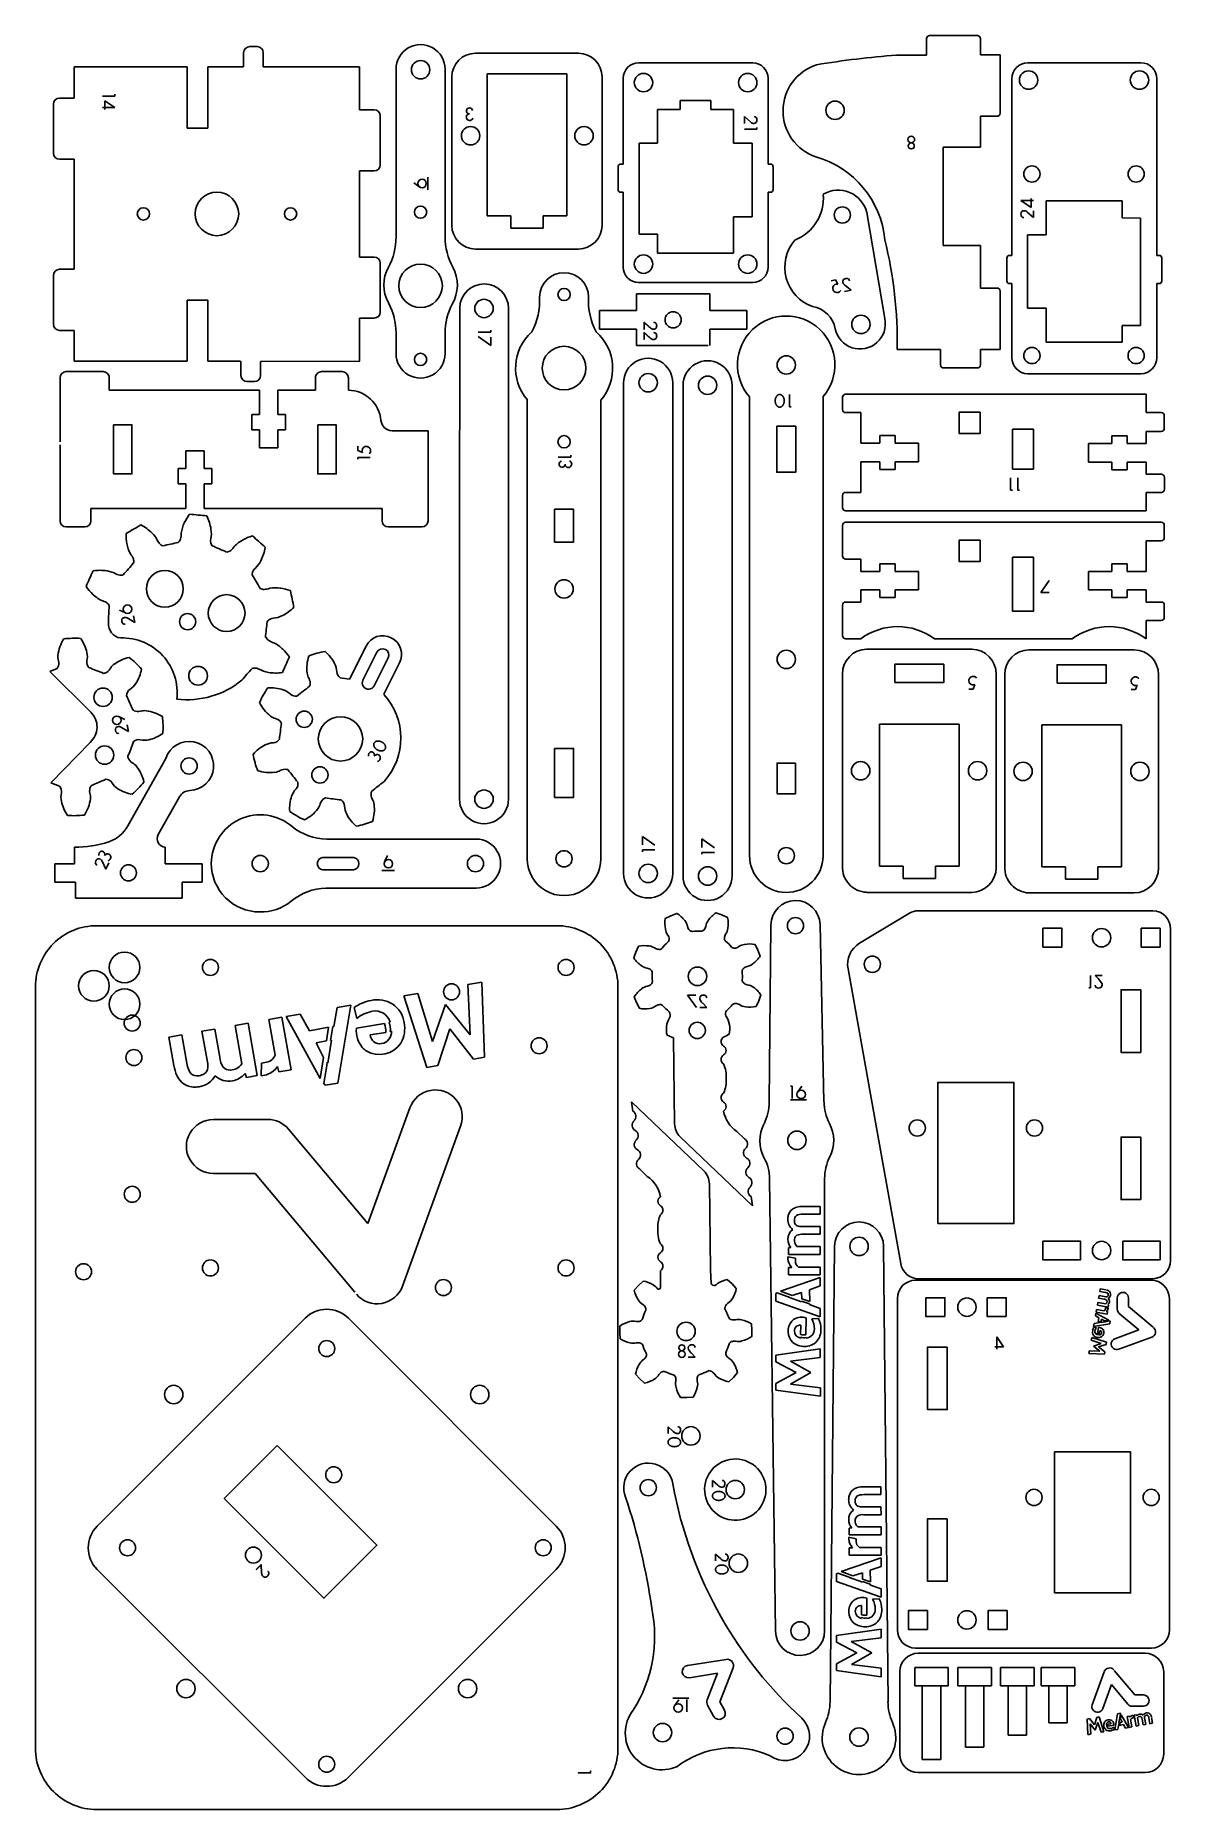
# Model space of a CAD drawing. Extents: x -0.7 to 36.3, y -28.5 to 29.4.
import ezdxf

# ---------------------------------------------------------------- set-up
doc = ezdxf.new("R2010")
doc.units = 0
for name, color, linetype in [('FIRST_CUTS', 1, 'CONTINUOUS'), ('LAST_CUT', 250, 'CONTINUOUS'), ('LAYER_1', 3, 'CONTINUOUS'), ('VECTOR_ETCH', 5, 'CONTINUOUS')]:
    doc.layers.add(name, color=color, linetype=linetype)

msp = doc.modelspace()

# ---------------------------------------------------------------- linework, layer by layer
at = {"layer": 'FIRST_CUTS'}
for p, q in [((16.648, 28.113), (14.048, 28.113)), ((14.048, 23.479), (14.048, 28.113)), ((16.648, 28.113), (16.648, 23.479)), ((21.349, 27.249), (20.349, 27.249)), ((20.349, 27.249), (20.349, 26.949)), ((21.349, 26.949), (21.349, 27.249)), ((20.349, 26.949), (19.609, 26.949)), ((19.609, 26.949), (19.609, 25.849)), ((22.089, 26.949), (21.349, 26.949)), ((22.089, 25.849), (22.089, 26.949)), ((19.009, 25.849), (19.009, 22.889)), ((19.609, 25.849), (19.009, 25.849)), ((22.689, 25.849), (22.089, 25.849)), ((22.689, 23.449), (22.689, 25.849)), ((34.757, 23.969), (32.278, 23.969)), ((32.278, 23.969), (32.278, 22.869)), ((34.757, 23.419), (34.757, 23.969)), ((14.823, 23.479), (14.048, 23.479)), ((14.823, 23.079), (14.823, 23.479)), ((16.648, 23.479), (15.872, 23.479)), ((15.872, 23.479), (15.872, 23.079)), ((22.089, 22.272), (22.089, 23.449)), ((22.089, 23.449), (22.689, 23.449)), ((35.357, 23.409), (34.757, 23.419)), ((35.357, 19.909), (35.357, 23.409)), ((15.872, 23.079), (14.823, 23.079)), ((19.009, 22.889), (19.609, 22.889)), ((19.609, 22.889), (19.609, 22.272)), ((31.678, 22.869), (31.678, 20.469)), ((32.278, 22.869), (31.678, 22.869)), ((19.609, 22.272), (22.089, 22.272)), ((31.678, 20.469), (32.278, 20.469)), ((32.278, 20.469), (32.278, 19.369)), ((34.757, 19.369), (34.757, 19.909)), ((34.757, 19.909), (35.357, 19.909)), ((32.278, 19.369), (34.757, 19.369)), ((35.541, 9.691), (35.541, 10.291)), ((10.456, 9.254), (9.998, 8.342)), ((10.821, 9.071), (10.363, 8.159)), ((26.844, 2.277), (26.844, 6.911)), ((26.844, 6.911), (29.444, 6.911)), ((29.444, 6.911), (29.444, 2.277)), ((32.139, 2.258), (32.139, 6.892)), ((32.139, 6.892), (34.739, 6.892)), ((34.739, 6.892), (34.739, 2.258)), ((8.688, 2.563), (9.688, 2.563)), ((9.688, 2.162), (8.688, 2.162)), ((27.62, 2.277), (26.844, 2.277)), ((27.62, 1.877), (27.62, 2.277)), ((28.668, 1.877), (27.62, 1.877)), ((29.444, 2.277), (28.668, 2.277)), ((28.668, 2.277), (28.668, 1.877)), ((32.915, 2.258), (32.139, 2.258)), ((32.915, 1.858), (32.915, 2.258)), ((33.963, 1.858), (32.915, 1.858)), ((34.739, 2.258), (33.963, 2.258)), ((33.963, 2.258), (33.963, 1.858)), ((20.582, -23.782), (21.848, -23.585)), ((21.563, -24.041), (20.645, -24.184)), ((21.228, -24.908), (21.563, -24.041)), ((22.069, -23.86), (21.641, -24.966)), ((27.996, -23.854), (29.088, -23.854)), ((27.996, -24.454), (27.996, -23.854)), ((29.088, -23.854), (29.088, -24.454)), ((29.406, -23.854), (30.498, -23.854)), ((29.406, -24.454), (29.406, -23.854)), ((30.498, -23.854), (30.498, -24.454)), ((30.795, -23.854), (31.887, -23.854)), ((30.795, -24.454), (30.795, -23.854)), ((31.887, -23.854), (31.887, -24.454)), ((32.125, -23.854), (33.216, -23.854)), ((32.125, -24.454), (32.125, -23.854)), ((33.216, -23.854), (33.216, -24.454)), ((29.088, -24.454), (27.996, -24.454)), ((28.242, -26.854), (28.242, -24.454)), ((28.242, -24.454), (28.842, -24.454)), ((28.842, -24.454), (28.842, -26.854)), ((30.498, -24.454), (29.406, -24.454)), ((29.652, -26.454), (29.652, -24.454)), ((29.652, -24.454), (30.252, -24.454)), ((30.252, -24.454), (30.252, -26.454)), ((31.887, -24.454), (30.795, -24.454)), ((31.041, -26.054), (31.041, -24.454)), ((31.041, -24.454), (31.641, -24.454)), ((31.641, -24.454), (31.641, -26.054)), ((33.216, -24.454), (32.125, -24.454)), ((32.37, -25.654), (32.37, -24.454)), ((32.37, -24.454), (32.97, -24.454)), ((32.97, -24.454), (32.97, -25.654)), ((21.437, -25.438), (21.239, -25.079)), ((21.641, -24.966), (21.793, -25.241)), ((32.97, -25.654), (32.37, -25.654)), ((30.252, -26.454), (29.652, -26.454)), ((31.641, -26.054), (31.041, -26.054)), ((28.842, -26.854), (28.242, -26.854))]:
    msp.add_line(p, q, dxfattribs=at)
for points in [[(30.126, 17.086), (29.446, 17.086), (29.446, 16.386), (30.126, 16.386)], [(1.862, 16.67), (2.462, 16.67), (2.462, 15.07), (1.862, 15.07)], [(8.525, 16.669), (9.125, 16.669), (9.125, 15.069), (8.525, 15.069)], [(24.117, 16.621), (23.497, 16.621), (23.497, 15.121), (24.117, 15.121)], [(31.186, 16.526), (31.866, 16.526), (31.866, 15.226), (31.186, 15.226)], [(16.247, 13.919), (16.867, 13.919), (16.867, 12.844), (16.247, 12.844)], [(30.126, 12.911), (29.446, 12.911), (29.446, 12.211), (30.126, 12.211)], [(31.866, 12.351), (31.186, 12.351), (31.186, 10.591), (31.866, 10.591)], [(27.344, 8.264), (28.944, 8.264), (28.944, 8.864), (27.344, 8.864)], [(32.639, 8.245), (34.239, 8.245), (34.239, 8.845), (32.639, 8.845)], [(16.247, 6.119), (16.867, 6.119), (16.867, 4.519), (16.247, 4.519)], [(24.107, 5.641), (23.507, 5.641), (23.507, 4.641), (24.107, 4.641)], [(32.179, 0.253), (32.179, -0.361), (32.799, -0.361), (32.799, 0.253)], [(35.379, 0.253), (35.379, -0.361), (35.999, -0.361), (35.999, 0.253)], [(35.369, -3.794), (34.729, -3.794), (34.729, -1.754), (35.369, -1.754)], [(28.749, -9.374), (31.229, -9.374), (31.229, -4.774), (28.749, -4.774)], [(35.369, -8.594), (34.729, -8.594), (34.729, -6.554), (35.369, -6.554)], [(32.179, -9.947), (32.179, -10.561), (33.399, -10.561), (33.399, -9.947)], [(34.779, -9.947), (34.779, -10.561), (35.999, -10.561), (35.999, -9.947)], [(28.982, -12.408), (28.982, -11.793), (28.362, -11.793), (28.362, -12.408)], [(30.982, -12.408), (30.982, -11.793), (30.362, -11.793), (30.362, -12.408)], [(29.057, -13.401), (28.417, -13.401), (28.417, -15.441), (29.057, -15.441)], [(7.2, -16.614), (10.451, -19.866), (8.724, -21.593), (5.472, -18.342)], [(32.557, -21.421), (35.037, -21.421), (35.037, -16.821), (32.557, -16.821)], [(29.057, -19.001), (28.417, -19.001), (28.417, -21.041), (29.057, -21.041)], [(28.407, -22.608), (28.407, -21.993), (27.787, -21.993), (27.787, -22.608)], [(31.007, -22.608), (31.007, -21.993), (30.387, -21.993), (30.387, -22.608)]]:
    msp.add_lwpolyline(points, close=True, dxfattribs=at)
for centre, radius in [((11.878, 28.247), 0.3), ((19.149, 27.829), 0.3), ((22.549, 27.829), 0.3), ((31.708, 27.909), 0.3), ((35.327, 27.909), 0.3), ((25.399, 26.925), 0.3), ((13.508, 26.094), 0.3), ((17.208, 26.094), 0.3), ((31.818, 24.849), 0.265), ((35.218, 24.849), 0.265), ((5.235, 23.546), 0.71), ((25.635, 23.512), 0.265), ((19.149, 21.909), 0.3), ((22.549, 21.909), 0.3), ((11.878, 21.203), 0.71), ((13.946, 20.463), 0.3), ((20.115, 20.093), 0.265), ((26.241, 19.944), 0.3), ((16.557, 18.519), 0.71), ((31.818, 18.929), 0.265), ((35.217, 18.929), 0.265), ((23.807, 18.621), 0.3), ((19.301, 18.041), 0.3), ((21.24, 17.958), 0.3), ((3.535, 11.322), 0.6), ((16.557, 11.318), 0.3), ((5.551, 10.532), 0.6), ((4.279, 10.251), 0.263), ((23.807, 9.021), 0.3), ((4.62, 8.487), 0.306), ((1.522, 7.785), 0.3), ((8.083, 7.068), 0.265), ((9.266, 6.428), 0.724), ((1.571, 5.901), 0.3), ((4.327, 5.545), 0.265), ((8.593, 5.253), 0.265), ((26.232, 5.389), 0.3), ((30.044, 5.389), 0.3), ((31.528, 5.37), 0.3), ((35.339, 5.37), 0.3), ((13.946, 4.463), 0.3), ((2.349, 2.061), 0.262), ((6.648, 2.362), 0.265), ((13.668, 2.362), 0.265), ((16.555, 2.518), 0.265), ((19.301, 2.041), 0.3), ((23.807, 2.621), 0.265), ((21.24, 1.958), 0.3), ((24.106, 0.339), 0.265), ((34.089, -0.054), 0.3), ((5.022, -1.023), 0.261), ((16.622, -1.023), 0.261), ((20.909, -1.313), 0.302), ((26.612, -0.921), 0.265), ((12.887, -1.819), 0.261), ((2.47, -2.84), 0.261), ((20.902, -3.077), 0.265), ((15.744, -3.579), 0.261), ((2.528, -3.963), 0.261), ((24.152, -6.661), 0.3), ((28.078, -6.26), 0.265), ((31.901, -6.26), 0.265), ((2.471, -8.422), 0.261), ((26.182, -10.122), 0.3), ((34.089, -10.254), 0.3), ((0.884, -10.945), 0.261), ((5.022, -10.823), 0.261), ((16.622, -10.823), 0.261), ((12.623, -11.461), 0.261), ((29.697, -12.101), 0.3), ((20.539, -12.892), 0.3), ((8.817, -13.452), 0.261), ((3.825, -14.95), 0.3), ((13.808, -14.95), 0.3), ((20.694, -16.298), 0.3), ((9.043, -17.567), 0.261), ((19.304, -17.987), 0.265), ((22.142, -18.05), 0.3), ((31.885, -18.306), 0.265), ((35.708, -18.306), 0.265), ((2.321, -19.948), 0.261), ((6.425, -20.185), 0.261), ((15.877, -19.945), 0.261), ((22.242, -20.45), 0.3), ((24.257, -22.66), 0.3), ((29.697, -22.3), 0.3), ((4.225, -24.538), 0.3), ((13.412, -24.538), 0.3), ((19.769, -25.973), 0.3), ((23.767, -26.09), 0.265), ((26.178, -26.121), 0.3), ((8.815, -27.007), 0.261)]:
    msp.add_circle(centre, radius, dxfattribs=at)
for centre, radius, start, end in [((10.638, 9.163), 0.204, 333.35079, 153.34325), ((10.181, 8.251), 0.204, 153.34137, 333.35268), ((8.709, 2.362), 0.201, 96.11279, 263.88721), ((9.666, 2.362), 0.201, 276.10775, 83.89225), ((21.88, -23.786), 0.203, 338.85431, 98.85669), ((20.614, -23.983), 0.203, 98.86223, 278.84645), ((21.417, -24.981), 0.204, 158.86415, 208.85839), ((21.615, -25.34), 0.203, 208.86348, 28.85799)]:
    msp.add_arc(centre, radius, start, end, dxfattribs=at)
at = {"layer": 'LAST_CUT'}
msp.add_lwpolyline([(16.316, 0.338), (1.316, 0.338, 0.414214), (-0.684, -1.662), (-0.684, -26.482, 0.414214), (1.316, -28.482), (16.316, -28.482, 0.414214), (18.316, -26.482), (18.316, -1.662, 0.414214)], format="xyb", close=True, dxfattribs=at)
at = {"layer": 'LAYER_1'}
for p, q in [((6.306, 29.004), (6.546, 29.004)), ((28.379, 28.725), (28.379, 29.265)), ((28.479, 29.365), (30.039, 29.365)), ((30.139, 29.265), (30.139, 28.729)), ((6.106, 28.804), (6.106, 28.344)), ((6.746, 28.344), (6.746, 28.804)), ((13.67, 28.786), (17.025, 28.786)), ((18.984, 28.469), (22.714, 28.469)), ((27.399, 28.725), (28.379, 28.725)), ((30.139, 28.729), (30.619, 28.729)), ((30.139, 28.729), (30.779, 28.729)), ((30.779, 28.729), (30.779, 26.829)), ((35.372, 28.476), (31.683, 28.476)), ((0.581, 28.344), (0.581, 28.047)), ((0.581, 28.344), (2.308, 28.344)), ((0.581, 28.344), (0.581, 27.323)), ((4.261, 28.344), (2.308, 28.344)), ((4.261, 28.344), (4.261, 26.344)), ((6.106, 28.344), (4.941, 28.344)), ((4.941, 26.344), (4.941, 28.344)), ((9.886, 28.344), (6.746, 28.344)), ((9.884, 28.344), (9.884, 26.94)), ((11.078, 28.267), (11.078, 22.796)), ((12.678, 28.267), (12.678, 23.62)), ((12.898, 23.174), (12.898, 28.014)), ((17.798, 28.014), (17.798, 26.139)), ((18.484, 26.762), (18.484, 27.969)), ((23.214, 27.969), (23.214, 25.173)), ((31.163, 27.956), (31.163, 22.885)), ((35.892, 22.193), (35.892, 27.956)), ((0.101, 27.323), (0.581, 27.323)), ((-0.099, 25.531), (-0.099, 27.123)), ((9.884, 26.94), (10.364, 26.94)), ((10.564, 26.74), (10.564, 25.148)), ((18.484, 26.762), (18.484, 25.173)), ((30.139, 26.729), (30.139, 25.721)), ((30.679, 26.729), (30.139, 26.729)), ((4.941, 26.344), (4.261, 26.344)), ((17.798, 23.174), (17.798, 26.139)), ((30.139, 25.721), (28.919, 25.721)), ((28.919, 22.522), (28.919, 25.721)), ((0.581, 25.331), (0.101, 25.331)), ((0.581, 25.331), (0.581, 21.74)), ((10.364, 24.948), (9.884, 24.948)), ((9.884, 24.948), (9.884, 22.14)), ((18.32, 25.083), (18.32, 24.343)), ((18.484, 25.173), (18.41, 25.173)), ((23.214, 25.173), (23.289, 25.173)), ((23.378, 25.083), (23.378, 24.343)), ((18.484, 24.253), (18.41, 24.253)), ((18.484, 24.253), (18.484, 21.812)), ((23.214, 24.253), (23.214, 21.812)), ((23.214, 24.253), (23.289, 24.253)), ((12.678, 23.62), (12.678, 22.796)), ((26.431, 23.59), (27.018, 20.134)), ((31.163, 22.885), (31.163, 22.193)), ((9.884, 22.14), (10.364, 22.14)), ((17.025, 22.401), (13.67, 22.401)), ((30.142, 22.522), (28.919, 22.522)), ((30.139, 21.129), (30.142, 22.522)), ((30.998, 22.103), (30.998, 21.363)), ((31.163, 22.193), (31.088, 22.193)), ((35.967, 22.193), (35.892, 22.193)), ((36.057, 21.363), (36.057, 22.103)), ((-0.099, 19.948), (-0.099, 21.54)), ((0.101, 21.74), (0.581, 21.74)), ((10.564, 21.94), (10.564, 20.348)), ((21.313, 20.936), (18.916, 20.936)), ((18.916, 20.936), (18.916, 20.393)), ((22.714, 21.312), (18.984, 21.312)), ((21.313, 20.936), (21.313, 20.393)), ((30.139, 21.129), (30.679, 21.129)), ((30.779, 21.029), (30.779, 19.129)), ((31.088, 21.273), (31.163, 21.273)), ((31.163, 21.273), (31.163, 18.857)), ((35.892, 18.857), (35.892, 21.273)), ((35.892, 21.273), (35.967, 21.273)), ((4.261, 20.736), (4.941, 20.736)), ((4.261, 18.744), (4.261, 20.736)), ((4.941, 20.736), (4.941, 18.744)), ((13.146, 12.502), (13.153, 20.479)), ((14.746, 20.463), (14.746, 4.463)), ((18.916, 20.393), (17.714, 20.393)), ((17.714, 20.393), (17.714, 19.793)), ((17.714, 20.303), (17.714, 19.883)), ((21.313, 20.393), (22.515, 20.393)), ((22.515, 20.093), (22.515, 20.393)), ((22.515, 20.393), (22.515, 19.793)), ((22.515, 20.303), (22.515, 19.883)), ((0.581, 19.748), (0.101, 19.748)), ((0.581, 19.748), (0.581, 18.744)), ((10.364, 20.148), (9.884, 20.148)), ((9.884, 20.148), (9.886, 18.744)), ((17.714, 19.793), (18.916, 19.793)), ((18.916, 19.251), (18.916, 19.793)), ((21.313, 19.251), (21.313, 19.793)), ((22.515, 19.793), (21.313, 19.793)), ((22.515, 19.793), (22.515, 20.093)), ((11.078, 19.658), (11.078, 18.992)), ((12.678, 19.658), (12.678, 18.992)), ((18.916, 19.251), (21.262, 19.251)), ((28.839, 19.129), (27.425, 19.129)), ((28.839, 18.625), (28.839, 19.129)), ((30.779, 19.129), (30.139, 19.129)), ((30.139, 19.129), (30.139, 18.625)), ((0.581, 18.744), (4.261, 18.744)), ((4.941, 18.744), (6.004, 18.744)), ((6.02, 18.744), (6.02, 18.279)), ((6.66, 18.739), (9.891, 18.744)), ((6.66, 18.279), (6.66, 18.739)), ((30.039, 18.525), (28.939, 18.525)), ((0.122, 18.203), (0.122, 16.111)), ((0.322, 18.403), (1.522, 18.403)), ((1.722, 18.203), (1.722, 17.803)), ((6.22, 18.079), (6.46, 18.079)), ((8.447, 18.203), (8.447, 17.803)), ((8.647, 18.403), (9.322, 18.403)), ((9.522, 18.203), (9.522, 17.799)), ((18.501, 18.033), (18.501, 9.756)), ((20.101, 18.041), (20.101, 2.041)), ((20.44, 17.951), (20.44, 9.674)), ((22.04, 17.958), (22.04, 1.958)), ((31.683, 18.337), (35.372, 18.337)), ((1.722, 17.803), (6.621, 17.803)), ((6.621, 17.803), (6.621, 17.003)), ((7.221, 17.003), (7.221, 17.803)), ((8.447, 17.803), (7.221, 17.803)), ((17.758, 17.47), (17.757, 2.519)), ((22.606, 17.583), (22.607, 10.221)), ((25.007, 17.592), (25.007, 2.605)), ((25.641, 17.566), (25.641, 17.166)), ((25.741, 17.666), (35.541, 17.666)), ((35.541, 17.066), (35.541, 17.666)), ((6.621, 17.003), (6.371, 17.003)), ((6.371, 17.003), (6.371, 16.503)), ((7.471, 17.003), (7.221, 17.003)), ((7.471, 16.503), (7.471, 17.003)), ((26.236, 17.066), (25.741, 17.066)), ((26.236, 16.066), (26.236, 17.066)), ((36.035, 17.066), (35.541, 17.066)), ((36.135, 16.966), (36.135, 16.557)), ((6.371, 16.503), (6.621, 16.503)), ((6.621, 16.503), (6.621, 15.923)), ((7.221, 15.923), (7.221, 16.503)), ((7.221, 16.503), (7.471, 16.503)), ((12.122, 16.476), (10.946, 16.476)), ((12.122, 13.543), (12.122, 16.476)), ((26.856, 16.066), (26.856, 16.316)), ((26.856, 16.316), (27.356, 16.316)), ((27.356, 16.316), (27.356, 16.066)), ((34.421, 16.057), (34.421, 16.307)), ((34.421, 16.307), (34.921, 16.307)), ((34.921, 16.307), (34.921, 16.057)), ((35.541, 16.057), (35.541, 16.457)), ((35.541, 16.457), (36.035, 16.457)), ((0.122, 13.543), (0.122, 16.02)), ((4.222, 15.243), (4.222, 15.823)), ((4.222, 15.823), (4.822, 15.823)), ((4.822, 15.823), (4.822, 15.243)), ((6.621, 15.923), (7.221, 15.923)), ((26.236, 16.066), (26.856, 16.066)), ((27.356, 16.066), (28.116, 16.066)), ((28.116, 16.066), (28.116, 15.466)), ((33.661, 15.457), (33.661, 16.057)), ((33.661, 16.057), (34.421, 16.057)), ((34.921, 16.057), (35.541, 16.057)), ((3.972, 14.743), (3.972, 15.243)), ((3.972, 15.243), (4.222, 15.243)), ((4.822, 15.243), (5.072, 15.243)), ((5.072, 15.243), (5.072, 14.743)), ((26.856, 15.466), (26.236, 15.466)), ((26.236, 15.466), (26.236, 14.466)), ((26.856, 15.216), (26.856, 15.466)), ((27.356, 15.216), (26.856, 15.216)), ((28.116, 15.466), (27.356, 15.466)), ((27.356, 15.466), (27.356, 15.216)), ((34.421, 15.457), (33.661, 15.457)), ((34.421, 15.207), (34.421, 15.457)), ((34.921, 15.207), (34.421, 15.207)), ((35.541, 15.457), (34.921, 15.457)), ((34.921, 15.457), (34.921, 15.207)), ((35.541, 15.057), (35.541, 15.457)), ((36.041, 15.057), (35.541, 15.057)), ((4.222, 14.743), (3.972, 14.743)), ((4.222, 13.943), (4.222, 14.743)), ((5.072, 14.743), (4.822, 14.743)), ((4.822, 14.743), (4.822, 13.943)), ((25.741, 14.466), (26.236, 14.466)), ((36.041, 14.466), (35.541, 14.466)), ((35.541, 14.466), (35.541, 13.866)), ((36.141, 14.957), (36.141, 14.566)), ((1.122, 13.543), (1.122, 13.943)), ((1.122, 13.943), (4.222, 13.943)), ((4.822, 13.943), (10.622, 13.943)), ((10.622, 13.943), (10.622, 13.543)), ((25.641, 14.366), (25.641, 13.966)), ((0.322, 13.343), (0.922, 13.343)), ((10.822, 13.343), (11.922, 13.343)), ((25.641, 13.391), (25.641, 12.391)), ((35.541, 13.866), (25.741, 13.866)), ((25.741, 13.491), (36.036, 13.491)), ((36.136, 13.391), (36.136, 12.991)), ((35.541, 12.891), (36.036, 12.891)), ((35.541, 12.891), (35.541, 11.891)), ((13.146, 4.463), (13.146, 12.502)), ((25.741, 12.291), (26.236, 12.291)), ((26.236, 12.291), (26.236, 11.891)), ((26.236, 11.891), (26.856, 11.891)), ((26.856, 11.891), (26.856, 12.141)), ((26.856, 12.141), (27.356, 12.141)), ((27.356, 12.141), (27.356, 11.891)), ((27.356, 11.891), (28.116, 11.891)), ((28.116, 11.891), (28.116, 11.291)), ((33.661, 11.291), (33.661, 11.891)), ((33.661, 11.891), (34.421, 11.891)), ((34.421, 11.891), (34.421, 12.141)), ((34.421, 12.141), (34.921, 12.141)), ((34.921, 12.141), (34.921, 11.891)), ((34.921, 11.891), (35.541, 11.891)), ((15.357, 2.519), (15.357, 11.459)), ((26.856, 11.291), (26.236, 11.291)), ((26.236, 11.291), (26.236, 10.891)), ((26.856, 11.041), (26.856, 11.291)), ((27.356, 11.041), (26.856, 11.041)), ((28.116, 11.291), (27.356, 11.291)), ((27.356, 11.291), (27.356, 11.041)), ((34.421, 11.291), (33.661, 11.291)), ((34.421, 11.041), (34.421, 11.291)), ((34.921, 11.041), (34.421, 11.041)), ((35.541, 11.291), (34.921, 11.291)), ((34.921, 11.291), (34.921, 11.041)), ((35.541, 10.891), (35.541, 11.291)), ((25.641, 9.791), (25.641, 10.791)), ((26.236, 10.891), (25.741, 10.891)), ((36.036, 10.891), (35.541, 10.891)), ((36.136, 10.391), (36.136, 10.791)), ((22.607, 10.221), (22.607, 2.621)), ((36.036, 10.291), (35.541, 10.291)), ((35.541, 10.291), (35.541, 9.691)), ((9.558, 8.375), (10.101, 9.455)), ((18.501, 2.041), (18.501, 9.756)), ((20.44, 1.958), (20.44, 9.674)), ((25.741, 9.691), (26.235, 9.691)), ((26.428, 9.353), (29.86, 9.353)), ((28.641, 9.691), (33.136, 9.691)), ((31.723, 9.334), (35.155, 9.334)), ((0.021, 8.725), (-0.214, 8.621)), ((10.682, 7.884), (11.194, 8.906)), ((-0.214, 8.621), (1.123, 7.302)), ((25.637, 5.261), (25.637, 8.54)), ((30.65, 8.54), (30.65, 2.238)), ((30.933, 5.163), (30.933, 8.52)), ((35.945, 8.52), (35.945, 2.219)), ((-0.185, 5.001), (1.096, 6.313)), ((3.566, 5.793), (2.325, 3.589)), ((25.637, 5.261), (25.637, 2.283)), ((0.103, 4.887), (-0.185, 5.001)), ((30.933, 5.163), (30.933, 2.264)), ((3.315, 3.308), (4.016, 4.543)), ((0.591, 2.897), (0.591, 2.355)), ((3.549, 2.897), (3.549, 2.355)), ((13.688, 3.162), (8.817, 3.162)), ((-0.049, 2.355), (-0.049, 1.755)), ((0.591, 2.355), (-0.049, 2.355)), ((3.549, 2.355), (4.752, 2.355)), ((4.752, 2.355), (4.752, 1.755)), ((-0.049, 1.755), (0.623, 1.755)), ((0.623, 1.238), (0.623, 1.755)), ((4.099, 1.238), (4.099, 1.755)), ((4.752, 1.755), (4.099, 1.755)), ((4.752, 2.265), (4.752, 1.845)), ((4.099, 1.238), (0.623, 1.238)), ((10.137, 1.562), (8.787, 1.562)), ((10.137, 1.562), (13.688, 1.562)), ((26.428, 1.425), (29.86, 1.425)), ((31.723, 1.406), (35.155, 1.406)), ((27.821, 0.745), (26.194, -0.232)), ((35.758, 0.826), (28.113, 0.826)), ((23.251, -5.417), (23.306, 0.357)), ((24.906, 0.377), (25.036, -5.405)), ((36.339, 0.226), (36.339, -10.574)), ((25.821, -1.069), (26.695, -5.951)), ((20.127, -3.32), (20.164, -6.126)), ((18.801, -5.709), (18.755, -5.408)), ((18.755, -5.408), (21.114, -7.659)), ((26.695, -5.951), (27.541, -10.683)), ((22.706, -8.799), (20.347, -6.548)), ((22.19, -6.369), (22.438, -6.611)), ((19.271, -7.838), (19.023, -7.596)), ((21.334, -10.887), (21.298, -8.081)), ((23.263, -7.923), (23.457, -22.671)), ((25.057, -7.911), (25.057, -22.66)), ((22.66, -8.498), (22.706, -8.799)), ((25.379, -10.114), (25.232, -24.971)), ((27.124, -24.972), (26.979, -10.114)), ((19.703, -10.912), (19.707, -11.461)), ((21.334, -10.887), (21.354, -11.332)), ((18.849, -11.544), (18.987, -11.39)), ((18.987, -11.39), (19.139, -11.25)), ((21.883, -11.202), (22.036, -11.341)), ((22.036, -11.341), (22.176, -11.493)), ((28.018, -11.221), (35.701, -11.221)), ((28.112, -11.174), (35.758, -11.174)), ((27.432, -22.621), (27.432, -11.821)), ((36.303, -16.73), (36.301, -11.82)), ((1.331, -19.241), (8.11, -12.462)), ((9.524, -12.462), (16.301, -19.238)), ((36.303, -22.621), (36.303, -16.73)), ((8.108, -27.431), (1.331, -20.655)), ((16.301, -20.653), (12.968, -23.986)), ((28.018, -23.221), (35.717, -23.221)), ((28.109, -23.387), (35.516, -23.387)), ((12.968, -23.986), (9.522, -27.431)), ((27.509, -23.987), (27.509, -25.346)), ((36.116, -23.987), (36.116, -26.676)), ((27.509, -25.346), (27.509, -26.676)), ((35.516, -27.276), (28.109, -27.276))]:
    msp.add_line(p, q, dxfattribs=at)
at = {"layer": 'LAYER_1', "color": 3}
msp.add_line((15.357, 17.49), (15.357, 11.478), dxfattribs=at)
at = {"layer": 'LAYER_1'}
for points in [[(19.755, -0.398, -0.048025), (19.951, -0.194, 0.233716), (19.987, -0.099, 0.12831), (19.943, 0.031, -0.135942), (19.862, 0.225, -0.086004), (19.86, 0.572), (20.045, 0.664), (20.238, 0.738, -0.086004), (20.493, 0.502, -0.135942), (20.581, 0.311, 0.12831), (20.647, 0.19, 0.233716), (20.742, 0.153)], [(20.742, 0.153, -0.048025), (21.024, 0.155, 0.233716), (21.117, 0.196, 0.12831), (21.18, 0.318, -0.135942), (21.262, 0.512, -0.086004), (21.509, 0.756), (21.704, 0.687), (21.892, 0.601, -0.086004), (21.901, 0.254, -0.135942), (21.826, 0.058, 0.12831), (21.786, -0.074, 0.233716), (21.825, -0.168)], [(19.437, -1.481, -0.048025), (19.434, -1.199, 0.233716), (19.393, -1.106, 0.12831), (19.27, -1.044, -0.135942), (19.077, -0.963, -0.086004), (18.832, -0.716), (18.9, -0.521), (18.986, -0.333, -0.086004), (19.333, -0.323, -0.135942), (19.53, -0.397, 0.12831), (19.661, -0.437, 0.233716), (19.755, -0.398)], [(21.821, -0.164, -0.048025), (22.024, -0.36, 0.233716), (22.119, -0.397, 0.12831), (22.249, -0.353, -0.135942), (22.443, -0.273, -0.086004), (22.79, -0.273), (22.882, -0.458), (22.954, -0.651, -0.086004), (22.718, -0.905, -0.135942), (22.526, -0.992, 0.12831), (22.405, -1.058, 0.233716), (22.367, -1.152)], [(22.366, -1.15, -0.048025), (22.37, -1.432, 0.233716), (22.412, -1.526, 0.12831), (22.535, -1.587, -0.135942), (22.729, -1.668, -0.086004), (22.974, -1.913), (22.907, -2.109), (22.822, -2.297, -0.086004), (22.475, -2.309, -0.135942), (22.278, -2.235, 0.12831), (22.146, -2.196, 0.233716), (22.053, -2.236)], [(19.982, -2.467, -0.048025), (19.78, -2.271, 0.233716), (19.685, -2.234, 0.12831), (19.554, -2.277, -0.135942), (19.36, -2.358, -0.086004), (19.013, -2.357), (18.922, -2.172), (18.849, -1.978, -0.086004), (19.086, -1.724, -0.135942), (19.278, -1.638, 0.12831), (19.399, -1.572, 0.233716), (19.437, -1.478)], [(19.238, -13.604, -0.048025), (19.126, -13.345, 0.233716), (19.053, -13.274, 0.12831), (18.915, -13.264, -0.135942), (18.705, -13.264, -0.086004), (18.385, -13.13), (18.372, -12.924), (18.379, -12.717, -0.086004), (18.695, -12.574, -0.135942), (18.905, -12.568, 0.12831), (19.042, -12.554, 0.233716), (19.114, -12.481)], [(21.816, -12.176, -0.048025), (21.928, -12.435, 0.233716), (22.002, -12.505, 0.12831), (22.14, -12.515, -0.135942), (22.35, -12.515, -0.086004), (22.671, -12.647), (22.684, -12.854), (22.677, -13.06, -0.086004), (22.361, -13.204, -0.135942), (22.151, -13.212, 0.12831), (22.015, -13.226, 0.233716), (21.943, -13.299)], [(21.943, -13.299, -0.048025), (21.84, -13.561, 0.233716), (21.843, -13.663, 0.12831), (21.934, -13.767, -0.135942), (22.083, -13.915, -0.086004), (22.217, -14.235), (22.081, -14.391), (21.93, -14.533, -0.086004), (21.605, -14.412, -0.135942), (21.451, -14.269, 0.12831), (21.343, -14.183, 0.233716), (21.242, -14.184)], [(20.12, -14.309, -0.048025), (19.858, -14.205, 0.233716), (19.756, -14.208, 0.12831), (19.652, -14.298, -0.135942), (19.503, -14.446, -0.086004), (19.182, -14.579), (19.027, -14.442), (18.886, -14.291, -0.086004), (19.008, -13.966, -0.135942), (19.152, -13.813, 0.12831), (19.238, -13.706, 0.233716), (19.238, -13.604)], [(21.242, -14.184, -0.048025), (20.982, -14.295, 0.233716), (20.912, -14.369, 0.12831), (20.902, -14.506, -0.135942), (20.901, -14.716, -0.086004), (20.768, -15.037), (20.561, -15.049), (20.355, -15.042, -0.086004), (20.212, -14.726, -0.135942), (20.205, -14.516, 0.12831), (20.191, -14.379, 0.233716), (20.119, -14.307)]]:
    msp.add_lwpolyline(points, format="xyb", dxfattribs=at)
at = {"layer": 'LAYER_1', "color": 250}
msp.add_polyline3d([(-0.489, 14.813, 0), (-0.489, 14.813, 0), (-0.489, 14.813, 0), (-0.489, 14.813, 0), (-0.489, 14.813, 0), (-0.489, 14.813, 0), (-0.489, 14.813, 0), (-0.489, 14.813, 0), (-0.489, 14.813, 0), (-0.489, 14.813, 0), (-0.489, 14.813, 0), (-0.489, 14.813, 0), (-0.489, 14.813, 0), (-0.489, 14.813, 0), (-0.489, 14.813, 0), (-0.489, 14.813, 0), (-0.489, 14.813, 0), (-0.489, 14.813, 0), (-0.489, 14.813, 0), (-0.489, 14.813, 0), (-0.489, 14.813, 0), (-0.489, 14.813, 0), (-0.489, 14.813, 0), (-0.489, 14.813, 0), (-0.489, 14.813, 0), (-0.489, 14.813, 0), (-0.489, 14.813, 0), (-0.489, 14.813, 0), (-0.489, 14.813, 0), (-0.489, 14.813, 0), (-0.489, 14.813, 0), (-0.489, 14.813, 0), (-0.489, 14.813, 0), (-0.489, 14.813, 0), (-0.489, 14.813, 0), (-0.489, 14.813, 0), (-0.489, 14.813, 0), (-0.489, 14.813, 0), (-0.489, 14.813, 0), (-0.489, 14.813, 0), (-0.489, 14.813, 0), (-0.489, 14.813, 0), (-0.489, 14.813, 0), (-0.489, 14.813, 0), (-0.489, 14.813, 0), (-0.489, 14.813, 0), (-0.489, 14.813, 0), (-0.489, 14.813, 0), (-0.489, 14.813, 0), (-0.489, 14.813, 0), (-0.489, 14.813, 0), (-0.489, 14.813, 0), (-0.489, 14.813, 0), (-0.489, 14.813, 0), (-0.489, 14.813, 0), (-0.489, 14.813, 0), (-0.489, 14.813, 0), (-0.489, 14.813, 0), (-0.489, 14.813, 0), (-0.489, 14.813, 0), (-0.489, 14.813, 0), (-0.489, 14.813, 0), (-0.489, 14.813, 0), (-0.489, 14.813, 0), (-0.489, 14.813, 0), (-0.489, 14.813, 0), (-0.489, 14.813, 0), (-0.489, 14.813, 0), (-0.489, 14.813, 0), (-0.489, 14.813, 0), (-0.489, 14.813, 0), (-0.489, 14.813, 0), (-0.489, 14.813, 0), (-0.489, 14.813, 0), (-0.489, 14.813, 0), (-0.489, 14.813, 0), (-0.489, 14.813, 0), (-0.489, 14.813, 0), (-0.489, 14.813, 0), (-0.489, 14.813, 0), (-0.489, 14.813, 0), (-0.489, 14.813, 0), (-0.489, 14.813, 0), (-0.489, 14.813, 0), (-0.489, 14.813, 0), (-0.489, 14.813, 0), (-0.489, 14.813, 0), (-0.489, 14.813, 0), (-0.489, 14.813, 0), (-0.489, 14.813, 0), (-0.489, 14.813, 0), (-0.489, 14.813, 0), (-0.489, 14.813, 0), (-0.489, 14.813, 0), (-0.489, 14.813, 0), (-0.489, 14.813, 0), (-0.489, 14.813, 0), (-0.489, 14.813, 0), (-0.489, 14.813, 0), (-0.489, 14.813, 0), (-0.489, 14.813, 0), (-0.489, 14.813, 0), (-0.489, 14.813, 0), (-0.489, 14.813, 0), (-0.489, 14.813, 0), (-0.489, 14.813, 0), (-0.489, 14.813, 0), (-0.489, 14.813, 0), (-0.489, 14.813, 0), (-0.489, 14.813, 0), (-0.489, 14.813, 0), (-0.489, 14.813, 0), (-0.489, 14.813, 0), (-0.489, 14.813, 0), (-0.489, 14.813, 0), (-0.489, 14.813, 0), (-0.489, 14.813, 0), (-0.489, 14.813, 0), (-0.489, 14.813, 0), (-0.489, 14.813, 0), (-0.489, 14.813, 0), (-0.489, 14.813, 0), (-0.489, 14.813, 0), (-0.489, 14.813, 0), (-0.489, 14.813, 0), (-0.489, 14.813, 0), (-0.489, 14.813, 0), (-0.489, 14.813, 0)], dxfattribs=at)
at = {"layer": 'LAYER_1'}
for centre, radius, start, end in [((6.306, 28.804), 0.2, 90, 180), ((6.546, 28.804), 0.2, 0, 90), ((11.878, 28.267), 0.8, 359.99893, 180.00107), ((28.479, 29.265), 0.1, 90, 180), ((30.039, 29.265), 0.1, 359.9994, 90), ((13.672, 28.012), 0.775, 90.16615, 179.83236), ((17.023, 28.012), 0.775, 0.16764, 89.83385), ((18.986, 27.967), 0.502, 90.18533, 179.81467), ((22.712, 27.967), 0.502, 0.17652, 89.82348), ((25.28, 26.905), 1.581, 107.88149, 251.25062), ((29.495, 0.465), 28.337, 94.24213, 99.54943), ((31.685, 27.954), 0.522, 90.18465, 179.81535), ((35.371, 27.955), 0.522, 0.17618, 89.82382), ((0.101, 27.123), 0.2, 90, 180), ((10.364, 26.74), 0.2, 0, 90), ((30.679, 26.829), 0.1, 270, 0), ((0.101, 25.531), 0.2, 180, 270), ((10.364, 25.148), 0.2, 270, 0), ((18.41, 25.083), 0.0904, 90.2567, 179.7433), ((23.288, 25.083), 0.0903, 0.20769, 89.79231), ((23.917, 22.407), 3.12, 5.39848, 74.1027), ((18.41, 24.343), 0.0903, 180.20769, 269.79231), ((23.288, 24.343), 0.0902, 270.15872, 359.84128), ((25.503, 23.369), 0.954, 13.38764, 121.1499), ((23.543, 24.059), 1.472, 291.72993, 4.90508), ((13.672, 23.176), 0.775, 180.16742, 269.83258), ((17.023, 23.176), 0.775, 270.16742, 359.83258), ((9.001, 22.796), 2.077, 331.5983, 0.00858), ((14.755, 22.796), 2.077, 179.99142, 208.4017), ((25.115, 21.804), 1.357, 139.15769, 250.68404), ((13.506, 19.368), 13.921, 359.01583, 13.84959), ((10.364, 21.94), 0.2, 0, 90), ((31.089, 22.103), 0.0904, 90.2567, 179.7433), ((35.966, 22.103), 0.0903, 0.20769, 89.79231), ((0.101, 21.54), 0.2, 90, 180), ((11.878, 21.227), 1.2, 151.03495, 208.96505), ((11.878, 21.227), 1.2, 328.87655, 28.95682), ((16.557, 20.83), 0.8, 0.04676, 179.94771), ((18.986, 21.813), 0.501, 180.1677, 269.8323), ((22.712, 21.813), 0.501, 270.1677, 359.8323), ((13.949, 20.466), 0.796, 359.73244, 179.09173), ((13.661, 20.705), 2.099, 331.28816, 3.42392), ((19.462, 20.706), 2.109, 176.61722, 208.56429), ((30.679, 21.029), 0.1, 0, 90), ((31.089, 21.363), 0.0903, 180.20769, 269.79231), ((35.967, 21.363), 0.0902, 270.15872, 359.84128), ((10.364, 20.348), 0.2, 270, 0), ((9.001, 19.658), 2.077, 359.99142, 28.4017), ((14.787, 19.654), 2.108, 153.15128, 179.90222), ((24.527, 19.647), 0.888, 9.99747, 81.02194), ((0.101, 19.948), 0.2, 180, 270), ((16.557, 18.519), 1.581, 131.83356, 220.61467), ((16.55, 18.508), 1.593, 319.31471, 48.29765), ((23.803, 18.628), 1.589, 319.28294, 221.12753), ((26.211, 19.967), 0.826, 191.60925, 11.63503), ((11.878, 18.992), 0.8, 179.99893, 0.00107), ((19.301, 18.041), 0.8, 0.0155, 180.5138), ((21.24, 17.958), 0.8, 0.0155, 180.5138), ((28.939, 18.625), 0.1, 180, 270), ((30.039, 18.625), 0.1, 270, 359.9919), ((31.684, 18.859), 0.522, 180.1677, 269.8323), ((35.371, 18.859), 0.522, 270.1677, 359.8323), ((0.322, 18.203), 0.2, 90.00154, 180), ((1.522, 18.203), 0.2, 0, 90.00154), ((6.22, 18.279), 0.2, 180, 270), ((6.46, 18.279), 0.2, 270, 0), ((8.647, 18.203), 0.2, 90, 180.00382), ((9.322, 18.203), 0.2, 0, 90), ((9.51, 16.72), 1.079, 4.79514, 89.35868), ((25.741, 17.566), 0.1, 90, 180), ((10.955, 16.848), 0.372, 185.86157, 268.65439), ((25.741, 17.166), 0.1, 180, 270), ((36.035, 16.966), 0.1, 0, 90), ((36.035, 16.557), 0.1, 270, 0), ((36.041, 14.957), 0.1, 0, 90), ((25.741, 14.366), 0.1, 90, 180), ((36.041, 14.566), 0.1, 270, 0), ((25.741, 13.966), 0.1, 180, 270), ((0.322, 13.543), 0.2, 180, 270), ((0.922, 13.543), 0.2, 270, 0), ((-158.065, 285.992), 316.489, 300.43814, 300.54022), ((1.977, 11.967), 1.638, 45.56061, 61.62544), ((5.196, 12.978), 1.138, 153.78056, 171.89427), ((5.779, 12.695), 1.786, 143.49052, 154.32717), ((36.2, 328.639), 316.489, 264.22313, 264.32521), ((3.425, 12.998), 1.638, 9.3456, 25.41043), ((10.822, 13.543), 0.2, 180, 270), ((11.922, 13.543), 0.2, 270, 0), ((25.741, 13.391), 0.1, 90, 180), ((36.036, 13.391), 0.1, 0, 90), ((4.056, 13.114), 1.786, 179.70552, 190.54218), ((3.418, 12.998), 1.138, 189.99557, 208.10928), ((2.563, 12.554), 0.809, 23.67269, 46.11305), ((3.614, 13.037), 0.348, 207.03495, 234.22259), ((3.509, 12.899), 0.175, 235.71373, 258.47383), ((1.028, 24.981), 12.496, 281.28847, 283.64219), ((3.831, 13.015), 0.228, 309.28695, 344.31521), ((3.4, 13.114), 0.67, 346.11994, 2.11598), ((5.377, 12.894), 0.348, 170.81994, 198.00758), ((4.244, 13.125), 0.809, 347.45768, 9.89804), ((5.211, 12.845), 0.175, 199.49872, 222.25882), ((10.348, 24.059), 12.496, 245.07346, 247.42718), ((6.626, 11.917), 1.138, 117.83435, 135.94806), ((6.931, 11.346), 1.786, 107.5443, 118.38096), ((217.026, 249.266), 316.489, 228.27692, 228.379), ((36.036, 12.991), 0.1, 270, 0), ((-6.986, 20.279), 12.496, 317.14955, 319.50327), ((1.889, 12.046), 0.67, 22.33495, 38.33099), ((2.295, 12.221), 0.228, 345.50195, 20.53022), ((5.542, 12.748), 0.228, 273.34073, 308.369), ((5.251, 13.081), 0.67, 310.17373, 326.16977), ((5.941, 12.595), 0.809, 311.51147, 333.95183), ((5.203, 12.973), 1.638, 333.39939, 349.46422), ((25.741, 12.391), 0.1, 180, 270), ((-288.828, 138.611), 316.489, 336.29922, 336.40131), ((1.407, 10.287), 1.638, 81.42169, 97.48653), ((1.538, 11.106), 0.809, 59.53378, 81.97414), ((2.107, 12.113), 0.348, 242.89604, 270.08368), ((2.103, 11.94), 0.175, 271.57481, 294.33491), ((6.56, 11.8), 0.175, 163.55251, 186.31261), ((17.301, 17.863), 12.496, 209.12725, 211.48097), ((6.723, 11.743), 0.348, 134.87373, 162.06137), ((2.42, 12.434), 1.786, 215.56661, 226.40327), ((1.971, 11.967), 1.138, 225.85665, 243.97037), ((6.767, 11.528), 0.228, 237.00232, 272.03059), ((6.73, 11.969), 0.67, 273.83532, 289.83136), ((7.148, 10.216), 1.138, 81.49594, 99.60965), ((7.055, 9.575), 1.786, 71.2059, 82.04255), ((317.273, 76.735), 316.489, 191.93851, 192.04059), ((1.289, 10.3), 0.67, 58.19604, 74.19207), ((1.516, 10.679), 0.228, 21.36304, 56.3913), ((7.596, 10.228), 5.897, 174.70639, 180.09031), ((6.998, 11.168), 0.809, 275.17306, 297.61342), ((6.627, 11.91), 1.638, 297.06098, 313.12581), ((25.741, 10.791), 0.1, 90, 180), ((36.036, 10.791), 0.1, 0, 90), ((2.157, 10.175), 0.46, 174.49506, 262.32382), ((19.27, 8.681), 12.496, 172.78884, 175.14256), ((7.025, 10.161), 0.175, 127.2141, 149.9742), ((7.122, 10.018), 0.348, 98.53532, 125.72296), ((27.438, 8.082), 2.008, 53.20939, 126.7922), ((34.338, 8.082), 2.008, 53.20828, 126.79172), ((36.036, 10.391), 0.1, 270, 0), ((1.379, 8.985), 1.342, 148.37742, 172.55422), ((0.592, 6.815), 2.896, 86.07827, 97.05937), ((-0.282, 8.947), 1.313, 13.32079, 35.22711), ((2.153, 7.933), 1.787, 353.18068, 91.83298), ((7.052, 9.823), 0.228, 201.11832, 236.14658), ((7.281, 10.202), 0.67, 237.95132, 253.94735), ((6.592, 8.537), 1.138, 45.61193, 63.72565), ((6.141, 8.072), 1.786, 35.32189, 46.15855), ((9.266, 6.427), 2.896, 99.94323, 110.92433), ((7.906, 8.287), 1.313, 27.18575, 49.09207), ((10.647, 9.181), 0.612, 333.34744, 153.34744), ((26.442, 8.548), 0.805, 91.0149, 180.63972), ((25.741, 9.791), 0.1, 180, 270.00322), ((29.846, 8.548), 0.805, 359.36029, 88.98508), ((31.737, 8.529), 0.805, 91.0149, 180.63972), ((35.141, 8.529), 0.805, 359.36029, 88.98508), ((-0.099, 8.839), 0.165, 316.40218, 333.42271), ((0.511, 9.114), 0.465, 174.3874, 197.37097), ((-0.256, 8.897), 0.332, 336.52099, 13.57915), ((1.256, 8.927), 0.264, 170.67621, 221.28627), ((0.372, 9.108), 0.639, 347.5094, 12.78039), ((-7.918, -14.766), 25.174, 67.94119, 69.11037), ((1.465, 8.883), 0.332, 290.98041, 328.03856), ((2.157, 8.488), 0.465, 128.84682, 151.83039), ((2.673, 7.778), 1.342, 102.83683, 127.01363), ((0.573, 6.82), 2.896, 40.53768, 51.51879), ((1.482, 8.937), 1.313, 327.7802, 349.68652), ((15.513, 0.187), 12.496, 136.90483, 139.25855), ((6.46, 8.565), 0.175, 91.33009, 114.09019), ((6.455, 8.392), 0.348, 62.65132, 89.83896), ((7.028, 9.397), 0.809, 239.28906, 261.72942), ((296.847, -119.348), 316.489, 156.0545, 156.15659), ((9.51, 8.722), 1.342, 162.24238, 186.41918), ((8.502, 8.6), 0.639, 1.37436, 26.64535), ((1.534, 8.73), 0.165, 270.8616, 287.88212), ((2.055, 8.583), 0.639, 301.96881, 327.2398), ((4.248, 10.549), 2.846, 263.52127, 309.17842), ((7.163, 10.214), 1.638, 261.17697, 277.24181), ((23.526, -11.869), 25.174, 127.34674, 128.51592), ((8.636, 8.639), 0.465, 188.25236, 211.23593), ((7.944, 8.245), 0.332, 350.38595, 27.44411), ((8.11, 8.226), 0.165, 330.26714, 347.28766), ((9.404, 8.636), 0.264, 184.54116, 235.15122), ((7.966, -2.978), 11.47, 82.00699, 83.55492), ((2.545, 7.825), 0.264, 125.13562, 175.74568), ((-20.609, -2.629), 25.174, 23.41691, 24.58608), ((9.265, 6.426), 2.896, 144.87585, 155.85695), ((7.817, 8.223), 1.342, 207.175, 231.3518), ((6.989, 6.782), 1.313, 72.11837, 94.02469), ((7.19, 7.425), 0.639, 46.30698, 71.57797), ((7.802, 8.087), 0.264, 229.47379, 280.08385), ((9.139, 6.457), 2.096, 317.50713, 42.78408), ((0.644, 6.82), 0.68, 311.77968, 45.15613), ((2.606, 7.495), 0.165, 226.33731, 243.35783), ((2.664, 7.652), 0.332, 246.45612, 283.51428), ((2.88, 6.885), 0.465, 84.32253, 107.3061), ((2.751, 6.017), 1.342, 58.31255, 82.48934), ((0.582, 6.807), 2.896, 356.01339, 6.9945), ((7.257, 7.547), 0.465, 233.18499, 256.16855), ((7.045, 6.779), 0.332, 35.31858, 72.37673), ((7.176, 6.883), 0.165, 15.19976, 32.22029), ((2.693, 6.14), 0.264, 80.61133, 131.22139), ((2.875, 7.024), 0.639, 257.44452, 282.71552), ((2.714, 7.678), 1.313, 283.25591, 305.16223), ((7.055, 6.566), 0.264, 274.92389, 325.53395), ((32.282, 3.544), 25.174, 172.27936, 173.44854), ((-21.005, 15.304), 25.174, 337.96681, 339.13598), ((2.496, 5.863), 0.165, 180.88721, 197.90773), ((2.649, 5.931), 0.332, 201.00602, 238.06418), ((4.327, 5.545), 0.8, 78.56042, 161.95896), ((4.327, 5.545), 0.8, 271.76789, 78.65188), ((7.414, 5.07), 1.313, 117.56847, 139.47479), ((9.265, 6.442), 2.896, 190.32595, 201.30705), ((7.097, 5.664), 0.639, 91.75708, 117.02807), ((2.254, 5.24), 0.465, 38.87243, 61.856), ((1.544, 4.723), 1.342, 12.86245, 37.03925), ((6.968, 6.671), 1.342, 252.6251, 276.8019), ((7.057, 5.797), 0.465, 278.63508, 301.61865), ((7.456, 5.108), 0.332, 80.76867, 117.82683), ((7.474, 5.274), 0.165, 60.64986, 77.67039), ((27.465, 20.823), 25.174, 217.72946, 218.89864), ((-0.096, 4.715), 0.264, 350.22861, 40.83867), ((0.787, 4.527), 0.639, 167.0618, 192.3328), ((1.415, 4.733), 0.332, 156.0734, 193.13155), ((0.648, 4.523), 0.465, 353.93981, 16.92338), ((1.259, 4.793), 0.165, 135.95459, 152.97511), ((-8.71, 28.075), 25.174, 293.03419, 294.20336), ((1.592, 4.851), 0.264, 35.16123, 85.77129), ((2.349, 5.341), 0.639, 211.99442, 237.26542), ((2.703, 5.914), 1.313, 237.80581, 259.71213), ((0.586, 6.822), 2.896, 310.56329, 321.5444), ((4.364, 4.345), 0.4, 91.76408, 150.4152), ((8.276, 4.356), 0.639, 136.28136, 161.55236), ((7.614, 4.969), 0.264, 319.44817, 10.05823), ((10.593, 4.623), 0.332, 170.83355, 207.89171), ((10.426, 4.641), 0.165, 150.71474, 167.73526), ((-5.145, 24.615), 25.174, 307.79434, 308.96351), ((1.442, 4.683), 1.313, 192.87319, 214.77951), ((-0.22, 4.658), 1.342, 327.92982, 352.10662), ((8.919, 4.155), 1.313, 162.09275, 183.99908), ((9.276, 6.431), 2.896, 234.85023, 245.83134), ((7.478, 4.983), 1.342, 297.14939, 321.32619), ((8.154, 4.423), 0.465, 323.15937, 346.14294), ((8.922, 4.211), 0.332, 125.29296, 162.35112), ((8.818, 4.343), 0.165, 105.17415, 122.19467), ((12.168, 29.447), 25.174, 262.25375, 263.42293), ((9.135, 4.221), 0.264, 4.98876, 55.59882), ((10.037, 4.264), 0.639, 181.82195, 207.09295), ((9.904, 4.224), 0.465, 8.69996, 31.68353), ((9.03, 4.134), 1.342, 342.68997, 6.86677), ((13.946, 4.463), 0.8, 179.99857, 0), ((0.584, 6.821), 2.896, 265.63067, 276.61178), ((1.352, 4.125), 1.111, 288.99374, 331.16896), ((6.649, 2.356), 1.597, 49.40098, 179.63702), ((8.838, 4.99), 1.827, 231.02464, 269.35676), ((10.631, 4.581), 1.313, 207.63334, 229.53966), ((9.257, 6.431), 2.896, 280.39082, 291.37193), ((0.613, 6.401), 3.504, 269.64012, 288.31388), ((3.565, 3.178), 0.281, 152.52564, 266.76232), ((13.688, 2.362), 0.8, 269.99893, 90.00107), ((6.632, 2.367), 1.581, 180.00081, 270.00136), ((16.557, 2.519), 1.2, 179.99905, 360), ((23.807, 2.621), 1.2, 179.99964, 359.24308), ((19.301, 2.041), 0.8, 179.99893, 0.00107), ((21.24, 1.958), 0.8, 179.99893, 0.00107), ((26.454, 2.243), 0.818, 177.14379, 268.12225), ((29.846, 2.23), 0.805, 271.01367, 0.63955), ((31.75, 2.224), 0.818, 177.14379, 268.12225), ((35.141, 2.21), 0.805, 271.01367, 0.63955), ((8.844, -0.302), 1.865, 91.75116, 129.43974), ((24.106, 0.359), 0.8, 1.29694, 180.17294), ((6.677, 2.326), 1.541, 268.33551, 309.59308), ((28.113, 0.259), 0.567, 90.05362, 121.05095), ((35.748, 0.235), 0.591, 359.09026, 89.03551), ((26.617, -0.922), 0.81, 121.56032, 190.47084), ((20.836, -1.245), 1.569, 310.58484, 320.842), ((20.633, -3.041), 0.739, 149.96224, 195.22986), ((19.858, -2.576), 0.165, 324.80629, 41.14318), ((21.965, -2.535), 0.146, 137.65706, 206.16929), ((21.188, -3.03), 0.775, 347.05304, 33.68923), ((20.668, -1.705), 1.703, 243.91619, 251.47237), ((21.85, -3.44), 0.172, 122.27664, 238.75201), ((25.837, -11.25), 8.938, 115.81981, 117.12973), ((21.849, -4.024), 0.17, 120.9818, 239.0182), ((21.674, -3.732), 0.17, 300.97843, 59.02157), ((20.894, -4.565), 0.953, 355.36218, 24.48925), ((21.849, -5.268), 0.17, 120.98226, 239.0256), ((20.92, -4.733), 0.927, 335.16438, 5.58263), ((18.71, -5.879), 0.193, 311.60566, 61.8212), ((21.674, -5.56), 0.17, 300.97241, 59.02759), ((22.777, -5.52), 1.032, 190.3626, 235.36833), ((21.651, -5.401), 1.6, 333.27301, 359.45354), ((26.636, -5.369), 1.6, 181.2963, 207.48934), ((18.967, -6.168), 0.193, 131.6105, 241.80833), ((18.784, -6.508), 0.193, 311.62012, 61.8059), ((20.763, -6.115), 0.6, 181.04409, 226.04378), ((24.145, -6.683), 1.2, 152.70008, 206.71738), ((24.152, -6.661), 1.2, 333.47063, 27.47994), ((19.041, -6.797), 0.193, 131.60735, 241.81233), ((22.603, -7.07), 0.193, 131.61175, 241.80708), ((22.347, -6.781), 0.193, 311.60755, 61.81846), ((19.115, -7.426), 0.193, 131.60755, 241.81846), ((18.858, -7.137), 0.193, 311.61175, 61.80708), ((22.421, -7.41), 0.193, 311.60735, 61.81233), ((21.927, -7.91), 1.336, 359.43574, 30.9804), ((26.657, -7.911), 1.6, 153.47261, 179.99863), ((18.685, -8.687), 1.032, 10.3626, 55.36833), ((20.698, -8.092), 0.6, 1.04409, 46.04378), ((22.677, -7.699), 0.193, 131.62012, 241.8059), ((22.495, -8.04), 0.193, 311.6105, 61.80833), ((19.788, -8.647), 0.17, 120.97241, 239.02759), ((22.751, -8.328), 0.193, 131.60566, 241.8212), ((20.476, -9.453), 0.858, 154.62944, 183.30675), ((19.613, -8.939), 0.17, 300.98226, 59.0256), ((20.634, -9.621), 1.022, 173.31167, 203.99824), ((26.179, -10.122), 0.8, 0.55999, 179.43142), ((19.788, -10.475), 0.17, 120.97843, 239.02157), ((19.613, -10.183), 0.17, 300.9818, 59.0182), ((19.611, -10.767), 0.172, 302.27664, 58.75201), ((28.12, -10.588), 0.586, 189.35504, 269.27051), ((35.749, -10.584), 0.591, 270.95005, 0.92369), ((19.843, -11.329), 1.017, 192.21684, 211.8792), ((18.942, -12.247), 1.017, 59.19843, 78.86079), ((19.278, -11.721), 0.393, 31.0466, 62.01228), ((19.629, -11.438), 0.0816, 260.31615, 343.48407), ((21.453, -11.288), 0.108, 203.56352, 281.63276), ((21.43, -11.245), 0.156, 286.71882, 326.35751), ((22.093, -12.197), 1.017, 101.94824, 121.6106), ((21.179, -11.292), 1.017, 328.92983, 348.59219), ((28.025, -11.814), 0.593, 90.69859, 180.66858), ((35.701, -11.821), 0.6, 0.0282, 89.9997), ((19.323, -11.675), 0.393, 209.06535, 240.03103), ((18.971, -12.239), 0.273, 25.92458, 55.17124), ((19.114, -12.173), 0.115, 334.68359, 27.30293), ((21.919, -12.126), 0.115, 153.5061, 206.12544), ((22.063, -12.19), 0.273, 125.63779, 154.88445), ((21.703, -11.631), 0.393, 300.778, 331.74368), ((8.817, -13.169), 1, 45, 135), ((20.522, -12.902), 1.471, 152.45639, 163.45442), ((20.694, -16.298), 1, 268.21066, 268.21066), ((19.31, -17.989), 0.804, 8.71743, 202.43613), ((22.142, -18.05), 1, 268.51703, 268.21066), ((33.657, -15.392), 13.777, 190.34967, 209.64581), ((-1.22, -24.858), 20.846, 8.10482, 18.34675), ((2.038, -19.948), 1, 135, 225), ((15.594, -19.945), 1, 315, 45), ((22.242, -20.45), 1, 271.48297, 271.48297), ((15.013, -22.833), 4.499, 327.68254, 11.71784), ((33.378, -15.581), 13.441, 209.53557, 227.56699), ((24.257, -22.66), 0.8, 180.75325, 0.00021), ((28.025, -22.628), 0.593, 179.31616, 269.31048), ((35.71, -22.628), 0.593, 270.68636, 0.68267), ((28.111, -23.989), 0.602, 90.1673, 179.83079), ((35.514, -23.989), 0.602, 0.16921, 89.8327), ((19.753, -25.986), 1.2, 141.4374, 294.70276), ((23.538, -24.955), 1.694, 336.07988, 359.43798), ((28.817, -24.956), 1.694, 180.5178, 203.87943), ((23.767, -26.09), 0.8, 232.66726, 47.34506), ((26.177, -26.141), 1.2, 155.39459, 231.79442), ((26.177, -26.141), 1.2, 308.1991, 24.59465), ((22.065, -29.487), 3.017, 66.21627, 127.08288), ((26.177, -26.141), 1.2, 231.79441, 308.19479), ((28.111, -26.674), 0.602, 180.16921, 269.8327), ((35.514, -26.674), 0.602, 270.1673, 359.83079), ((8.815, -26.724), 1, 225, 315)]:
    msp.add_arc(centre, radius, start, end, dxfattribs=at)
at = {"layer": 'VECTOR_ETCH'}
for p, q in [((1.905, 27.388), (1.499, 27.388)), ((1.908, 27.016), (1.576, 27.238)), ((1.576, 27.238), (1.576, 26.95)), ((1.905, 27.446), (1.905, 27.388)), ((1.499, 27.016), (1.908, 27.016)), ((22.441, 26.499), (22.441, 26.721)), ((22.441, 26.721), (22.652, 26.533)), ((22.847, 26.305), (22.441, 26.305)), ((22.847, 26.363), (22.847, 26.305)), ((11.655, 24.558), (11.848, 24.421)), ((12.119, 24.743), (12.119, 24.336)), ((31.868, 23.982), (31.459, 23.982)), ((31.459, 23.982), (31.791, 23.76)), ((31.791, 23.76), (31.791, 24.048)), ((31.868, 23.426), (31.665, 23.607)), ((31.868, 23.648), (31.868, 23.426)), ((25.27, 21.37), (25.411, 21.393)), ((25.411, 21.393), (25.491, 21.255)), ((25.706, 21.021), (25.925, 21.058)), ((25.925, 21.058), (25.713, 21.227)), ((14.164, 19.695), (13.757, 19.695)), ((14.164, 19.753), (14.164, 19.695)), ((14.164, 19.255), (13.757, 19.545)), ((14.164, 19.53), (14.164, 19.255)), ((23.912, 17.658), (23.912, 17.251)), ((23.912, 17.251), (23.97, 17.251)), ((9.832, 15.971), (9.832, 15.829)), ((9.832, 15.829), (9.982, 15.772)), ((16.775, 15.619), (16.368, 15.619)), ((16.775, 15.677), (16.775, 15.619)), ((9.832, 15.548), (9.832, 15.606)), ((9.832, 15.606), (10.238, 15.606)), ((31.124, 14.94), (31.124, 14.534)), ((31.124, 14.534), (31.182, 14.534)), ((31.356, 14.94), (31.356, 14.534)), ((31.356, 14.534), (31.414, 14.534)), ((32.386, 11.591), (32.105, 11.197)), ((32.105, 11.197), (32.38, 11.197)), ((2.052, 10.63), (2.256, 10.536)), ((2.513, 10.443), (2.555, 10.224)), ((2.555, 10.224), (2.309, 10.371)), ((29.897, 8.053), (29.954, 8.203)), ((35.193, 8.034), (35.249, 8.184)), ((29.755, 8.053), (29.897, 8.053)), ((35.05, 8.034), (35.193, 8.034)), ((2.236, 7.065), (2.031, 7.159)), ((2.346, 6.668), (2.1, 6.816)), ((2.305, 6.887), (2.346, 6.668)), ((19.114, 2.973), (19.114, 3.249)), ((19.114, 3.249), (19.521, 2.958)), ((21.054, 2.891), (21.054, 3.166)), ((21.054, 3.166), (21.46, 2.875)), ((1.611, 2.18), (1.496, 2.442)), ((1.704, 2.382), (1.611, 2.18)), ((10.799, 2.627), (10.704, 2.423)), ((19.114, 2.75), (19.114, 2.809)), ((19.114, 2.809), (19.521, 2.809)), ((21.054, 2.668), (21.054, 2.726)), ((21.054, 2.726), (21.46, 2.726)), ((11.023, 2.141), (10.616, 2.141)), ((13.421, -1.581), (13.876, -1.501)), ((13.497, -3.218), (13.421, -1.581)), ((13.876, -1.501), (13.965, -3.954)), ((33.734, -1.692), (33.675, -1.692)), ((33.734, -1.286), (33.734, -1.692)), ((34.106, -1.286), (33.883, -1.286)), ((33.883, -1.286), (33.975, -1.388)), ((33.975, -1.388), (34.09, -1.524)), ((9.153, -2.331), (9.607, -2.251)), ((9.607, -2.251), (9.177, -4.795)), ((11.328, -1.949), (11.783, -1.869)), ((12.081, -4.285), (11.328, -1.949)), ((11.783, -1.869), (12.27, -3.437)), ((12.27, -3.437), (12.689, -2.228)), ((12.689, -2.228), (13.497, -3.218)), ((20.861, -1.928), (20.586, -1.928)), ((20.586, -1.928), (20.876, -2.335)), ((21.21, -2.335), (21.084, -2.194)), ((6.249, -2.842), (5.825, -2.916)), ((6.249, -2.842), (6.549, -4.552)), ((7.35, -2.648), (6.926, -2.723)), ((6.926, -2.723), (7.131, -3.889)), ((7.35, -2.648), (7.651, -4.358)), ((7.945, -2.544), (7.49, -2.624)), ((7.49, -2.624), (8.597, -4.642)), ((8.252, -3.086), (7.945, -2.544)), ((9.049, -2.946), (9.153, -2.331)), ((9.713, -2.332), (9.797, -2.687)), ((9.783, -3.007), (10.704, -2.854)), ((10.887, -2.813), (10.845, -2.82)), ((20.988, -2.335), (21.21, -2.335)), ((4.09, -3.221), (3.666, -3.296)), ((3.666, -3.296), (3.828, -4.216)), ((4.252, -4.141), (4.09, -3.221)), ((5.168, -3.032), (4.747, -3.106)), ((4.747, -3.106), (4.933, -4.163)), ((5.33, -3.952), (5.168, -3.032)), ((5.825, -2.916), (6.044, -4.165)), ((8.874, -2.966), (8.252, -3.086)), ((8.477, -3.483), (8.804, -3.415)), ((8.804, -3.415), (8.874, -2.966)), ((8.85, -4.141), (8.973, -3.396)), ((8.943, -3.401), (9.012, -2.952)), ((8.973, -3.396), (8.943, -3.401)), ((9.012, -2.952), (9.049, -2.946)), ((10.237, -3.223), (10.739, -3.144)), ((10.886, -3.109), (10.928, -3.102)), ((12.829, -3.028), (12.44, -4.222)), ((13.606, -4.017), (12.829, -3.028)), ((8.713, -3.965), (8.477, -3.483)), ((8.597, -4.642), (8.713, -3.965)), ((13.965, -3.954), (13.606, -4.017)), ((3.828, -4.216), (3.846, -4.31)), ((3.846, -4.31), (3.868, -4.388)), ((3.868, -4.388), (3.898, -4.47)), ((3.898, -4.47), (3.93, -4.543)), ((4.252, -4.141), (4.274, -4.25)), ((4.274, -4.25), (4.303, -4.34)), ((4.303, -4.34), (4.341, -4.422)), ((4.341, -4.422), (4.385, -4.483)), ((4.385, -4.483), (4.438, -4.525)), ((4.438, -4.525), (4.498, -4.551)), ((4.498, -4.551), (4.569, -4.561)), ((4.569, -4.561), (4.654, -4.554)), ((4.654, -4.554), (4.7, -4.544)), ((4.7, -4.544), (4.747, -4.529)), ((4.747, -4.529), (4.784, -4.515)), ((4.784, -4.515), (4.819, -4.496)), ((4.819, -4.496), (4.874, -4.454)), ((4.874, -4.454), (4.91, -4.403)), ((4.91, -4.403), (4.932, -4.349)), ((4.932, -4.349), (4.941, -4.29)), ((4.941, -4.225), (4.933, -4.163)), ((4.941, -4.29), (4.941, -4.225)), ((6.2, -4.613), (6.153, -4.484)), ((6.549, -4.552), (6.2, -4.613)), ((6.692, -4.143), (6.681, -4.557)), ((6.681, -4.557), (6.793, -4.537)), ((6.85, -4.115), (6.692, -4.143)), ((7.254, -4.428), (7.212, -4.249)), ((7.651, -4.358), (7.254, -4.428)), ((8.726, -4.803), (8.816, -4.22)), ((8.816, -4.22), (8.833, -4.111)), ((8.833, -4.111), (8.85, -4.141)), ((12.44, -4.222), (12.081, -4.285)), ((8.763, -4.868), (8.726, -4.803)), ((9.177, -4.795), (8.763, -4.868)), ((23.945, -4.894), (24.003, -4.894)), ((24.003, -4.894), (24.003, -5.301)), ((24.312, -4.892), (24.172, -5.09)), ((10.154, -9.377), (11.529, -5.598)), ((23.944, -5.337), (24.465, -5.337)), ((5.12, -5.981), (6.894, -5.981)), ((7.569, -6.296), (10.154, -9.377)), ((13.185, -6.201), (11.287, -11.414)), ((6.483, -7.743), (5.12, -7.743)), ((9.733, -11.617), (6.483, -7.743)), ((24.073, -9.216), (24.069, -9.267)), ((24.086, -9.175), (24.073, -9.216)), ((24.108, -9.143), (24.086, -9.175)), ((24.138, -9.116), (24.108, -9.143)), ((24.179, -9.096), (24.138, -9.116)), ((24.196, -8.83), (24.149, -8.842)), ((24.231, -9.082), (24.179, -9.096)), ((24.247, -8.821), (24.196, -8.83)), ((24.287, -9.074), (24.231, -9.082)), ((24.296, -8.817), (24.247, -8.821)), ((24.353, -9.073), (24.287, -9.074)), ((24.353, -8.815), (24.296, -8.817)), ((24.911, -8.815), (24.353, -8.815)), ((24.353, -9.073), (24.911, -9.072)), ((24.911, -9.072), (24.911, -8.815)), ((24.069, -9.267), (24.07, -9.295)), ((24.07, -9.295), (24.074, -9.324)), ((24.074, -9.324), (24.078, -9.347)), ((24.078, -9.347), (24.086, -9.37)), ((24.086, -9.37), (24.105, -9.406)), ((24.105, -9.406), (24.131, -9.433)), ((24.131, -9.433), (24.161, -9.451)), ((24.161, -9.451), (24.195, -9.463)), ((24.195, -9.463), (24.233, -9.469)), ((24.233, -9.469), (24.27, -9.471)), ((24.912, -9.47), (24.27, -9.471)), ((24.354, -9.726), (24.912, -9.726)), ((24.912, -9.726), (24.912, -9.47)), ((23.875, -10.171), (23.956, -10.156)), ((23.875, -10.382), (23.875, -10.171)), ((24.913, -10.381), (23.875, -10.382)), ((24.912, -10.124), (24.155, -10.125)), ((24.913, -10.381), (24.912, -10.124)), ((24.102, -10.509), (23.859, -10.459)), ((23.859, -10.459), (23.859, -10.528)), ((23.876, -10.81), (23.986, -10.803)), ((23.876, -11.05), (23.876, -10.81)), ((24.102, -10.604), (24.102, -10.509)), ((24.913, -10.792), (24.206, -10.793)), ((24.913, -11.049), (24.913, -10.792)), ((24.913, -11.134), (23.612, -11.578)), ((24.913, -11.049), (23.876, -11.05)), ((24.563, -11.535), (24.914, -11.41)), ((24.57, -11.913), (24.563, -11.535)), ((24.914, -11.41), (24.913, -11.134)), ((34.032, -11.589), (34.047, -11.501)), ((34.047, -11.501), (34.238, -11.534)), ((34.257, -11.538), (34.274, -11.542)), ((34.274, -11.542), (34.291, -11.549)), ((34.291, -11.549), (34.306, -11.555)), ((23.462, -11.653), (23.504, -11.637)), ((23.462, -11.904), (23.462, -11.653)), ((24.915, -12.419), (23.462, -11.904)), ((23.504, -11.637), (23.838, -11.751)), ((23.612, -11.578), (23.998, -11.716)), ((23.838, -11.751), (23.9, -11.772)), ((23.9, -11.772), (23.881, -11.779)), ((23.881, -11.779), (24.306, -11.928)), ((23.998, -11.716), (24.306, -11.627)), ((24.306, -11.627), (24.313, -11.826)), ((24.306, -11.928), (24.306, -11.909)), ((24.306, -11.909), (24.564, -11.996)), ((24.313, -11.826), (24.57, -11.913)), ((24.564, -11.996), (24.564, -12.019)), ((24.564, -12.019), (24.915, -12.143)), ((24.915, -12.143), (24.915, -12.419)), ((33.953, -12.036), (33.969, -11.948)), ((33.953, -12.036), (34.308, -12.098)), ((33.969, -11.948), (34.227, -11.993)), ((33.993, -11.812), (34.008, -11.725)), ((34.183, -11.845), (33.993, -11.812)), ((34.008, -11.725), (34.227, -11.763)), ((34.223, -11.622), (34.032, -11.589)), ((34.217, -12.16), (34.223, -12.128)), ((34.223, -11.622), (34.245, -11.627)), ((34.223, -12.128), (34.309, -12.125)), ((34.24, -11.765), (34.227, -11.763)), ((34.253, -11.765), (34.24, -11.765)), ((34.245, -11.627), (34.264, -11.633)), ((34.266, -11.763), (34.253, -11.765)), ((34.264, -11.633), (34.281, -11.641)), ((34.277, -11.758), (34.266, -11.763)), ((34.287, -11.751), (34.277, -11.758)), ((34.281, -11.641), (34.293, -11.65)), ((34.296, -11.74), (34.287, -11.751)), ((34.293, -11.65), (34.302, -11.661)), ((34.32, -12.026), (34.294, -12.016)), ((34.3, -11.732), (34.296, -11.74)), ((34.303, -11.725), (34.3, -11.732)), ((34.302, -11.661), (34.308, -11.673)), ((34.306, -11.715), (34.303, -11.725)), ((34.309, -12.125), (34.305, -12.149)), ((34.308, -11.705), (34.306, -11.715)), ((34.308, -11.673), (34.31, -11.688)), ((34.31, -11.688), (34.308, -11.705)), ((34.308, -12.098), (34.32, -12.026)), ((34.604, -11.802), (34.604, -12.169)), ((34.969, -12.084), (34.969, -11.802)), ((35.771, -12.757), (34.969, -12.084)), ((24.278, -12.689), (24.273, -12.993)), ((24.452, -12.444), (24.447, -13.002)), ((24.857, -12.473), (24.639, -12.485)), ((33.848, -12.637), (33.831, -12.731)), ((33.831, -12.731), (34.358, -12.642)), ((33.975, -12.616), (33.848, -12.637)), ((33.892, -12.387), (33.908, -12.293)), ((34.004, -12.451), (33.892, -12.387)), ((33.908, -12.293), (34.326, -12.522)), ((33.913, -12.264), (33.929, -12.176)), ((33.913, -12.264), (34.268, -12.326)), ((33.929, -12.176), (34.17, -12.218)), ((33.976, -12.608), (33.975, -12.616)), ((34.069, -12.594), (33.976, -12.608)), ((33.979, -12.58), (34.004, -12.451)), ((34.072, -12.565), (33.979, -12.58)), ((34.222, -12.575), (34.068, -12.6)), ((34.068, -12.6), (34.069, -12.594)), ((34.086, -12.497), (34.072, -12.565)), ((34.186, -12.546), (34.086, -12.497)), ((34.326, -12.522), (34.186, -12.546)), ((34.239, -12.568), (34.216, -12.571)), ((34.216, -12.571), (34.222, -12.575)), ((34.36, -12.549), (34.239, -12.568)), ((34.282, -12.244), (34.245, -12.235)), ((34.268, -12.326), (34.282, -12.244)), ((34.358, -12.642), (34.373, -12.556)), ((34.373, -12.556), (34.36, -12.549)), ((34.669, -12.309), (35.307, -12.845)), ((24.279, -13.083), (24.279, -13.108)), ((24.453, -13.114), (24.453, -13.088)), ((30.67, -13.474), (30.67, -13.065)), ((30.67, -13.065), (30.892, -13.398)), ((33.768, -13.088), (33.752, -13.182)), ((33.752, -13.182), (34.077, -13.283)), ((34.252, -13.244), (33.768, -13.088)), ((34.077, -13.283), (33.826, -13.37)), ((33.848, -12.753), (33.921, -12.771)), ((33.947, -12.997), (33.949, -12.988)), ((33.988, -12.768), (33.956, -12.959)), ((34.009, -12.996), (34.007, -13.005)), ((34.032, -12.862), (34.016, -12.966)), ((34.239, -13.318), (34.252, -13.244)), ((35.307, -12.845), (34.524, -13.13)), ((34.649, -13.473), (35.729, -13.079)), ((20.611, -13.736), (20.833, -13.736)), ((20.833, -13.736), (20.706, -13.595)), ((23.464, -13.665), (24.916, -13.462)), ((23.464, -13.883), (23.464, -13.665)), ((24.126, -14.235), (23.464, -13.883)), ((24.916, -13.738), (23.944, -13.864)), ((23.944, -13.864), (24.612, -14.234)), ((24.916, -13.462), (24.916, -13.738)), ((30.892, -13.398), (30.604, -13.398)), ((33.676, -13.616), (34.184, -13.634)), ((34.031, -13.537), (33.692, -13.521)), ((33.826, -13.37), (34.031, -13.537)), ((33.992, -13.399), (34.239, -13.318)), ((34.197, -13.56), (33.992, -13.399)), ((34.184, -13.634), (34.197, -13.56)), ((23.465, -14.59), (24.126, -14.235)), ((24.612, -14.234), (23.946, -14.609)), ((23.465, -14.808), (23.465, -14.59)), ((24.918, -15.008), (23.465, -14.808)), ((23.946, -14.609), (24.918, -14.732)), ((24.918, -14.732), (24.918, -15.008)), ((19.949, -16.221), (19.949, -15.999)), ((19.949, -15.999), (20.12, -16.153)), ((20.12, -16.153), (20.16, -16.187)), ((20.16, -16.187), (20.178, -16.2)), ((20.178, -16.2), (20.202, -16.214)), ((21.397, -17.973), (21.397, -17.751)), ((21.397, -17.751), (21.568, -17.905)), ((21.568, -17.905), (21.608, -17.939)), ((21.608, -17.939), (21.626, -17.952)), ((21.626, -17.952), (21.65, -17.965)), ((26.057, -18.359), (26.053, -18.409)), ((26.053, -18.409), (26.054, -18.437)), ((26.054, -18.437), (26.058, -18.467)), ((26.07, -18.317), (26.057, -18.359)), ((26.058, -18.467), (26.062, -18.489)), ((26.062, -18.489), (26.07, -18.512)), ((26.092, -18.285), (26.07, -18.317)), ((26.122, -18.258), (26.092, -18.285)), ((26.162, -18.239), (26.122, -18.258)), ((26.18, -17.973), (26.133, -17.984)), ((26.215, -18.224), (26.162, -18.239)), ((26.231, -17.963), (26.18, -17.973)), ((26.271, -18.217), (26.215, -18.224)), ((26.279, -17.959), (26.231, -17.963)), ((26.337, -18.215), (26.271, -18.217)), ((26.336, -17.958), (26.279, -17.959)), ((26.895, -17.957), (26.336, -17.958)), ((26.337, -18.215), (26.895, -18.214)), ((26.895, -18.214), (26.895, -17.957)), ((26.07, -18.512), (26.089, -18.549)), ((26.089, -18.549), (26.115, -18.575)), ((26.115, -18.575), (26.145, -18.594)), ((26.145, -18.594), (26.178, -18.605)), ((26.178, -18.605), (26.216, -18.612)), ((26.216, -18.612), (26.254, -18.613)), ((26.895, -18.613), (26.254, -18.613)), ((26.337, -18.868), (26.896, -18.868)), ((26.896, -18.868), (26.895, -18.613)), ((26.085, -19.651), (25.842, -19.601)), ((25.842, -19.601), (25.842, -19.67)), ((25.859, -19.313), (25.94, -19.298)), ((25.859, -19.525), (25.859, -19.313)), ((26.896, -19.523), (25.859, -19.525)), ((26.085, -19.746), (26.085, -19.651)), ((26.896, -19.266), (26.139, -19.267)), ((26.896, -19.523), (26.896, -19.266)), ((21.496, -20.373), (21.496, -20.151)), ((21.496, -20.151), (21.668, -20.305)), ((25.859, -19.952), (25.969, -19.946)), ((25.86, -20.193), (25.859, -19.952)), ((26.897, -20.192), (25.86, -20.193)), ((26.897, -19.934), (26.189, -19.935)), ((26.897, -20.192), (26.897, -19.934)), ((21.668, -20.305), (21.708, -20.339)), ((21.708, -20.339), (21.726, -20.352)), ((21.726, -20.352), (21.749, -20.365)), ((25.445, -20.795), (25.488, -20.78)), ((25.446, -21.046), (25.445, -20.795)), ((25.488, -20.78), (25.822, -20.893)), ((26.897, -20.277), (25.596, -20.721)), ((25.596, -20.721), (25.982, -20.858)), ((25.982, -20.858), (26.29, -20.769)), ((26.29, -20.769), (26.296, -20.969)), ((26.547, -20.677), (26.897, -20.553)), ((26.554, -21.056), (26.547, -20.677)), ((26.897, -20.553), (26.897, -20.277)), ((26.899, -21.561), (25.446, -21.046)), ((25.822, -20.893), (25.884, -20.914)), ((25.884, -20.914), (25.865, -20.921)), ((25.865, -20.921), (26.29, -21.07)), ((26.29, -21.07), (26.29, -21.052)), ((26.29, -21.052), (26.547, -21.139)), ((26.296, -20.969), (26.554, -21.056)), ((26.547, -21.139), (26.548, -21.161)), ((26.548, -21.161), (26.898, -21.285)), ((26.898, -21.285), (26.899, -21.561)), ((26.262, -21.831), (26.257, -22.135)), ((26.436, -21.586), (26.431, -22.144)), ((26.841, -21.615), (26.623, -21.628)), ((26.262, -22.225), (26.262, -22.25)), ((26.437, -22.256), (26.437, -22.231)), ((25.448, -22.807), (26.9, -22.604)), ((25.448, -23.025), (25.448, -22.807)), ((26.11, -23.377), (25.448, -23.025)), ((26.9, -22.88), (25.927, -23.006)), ((25.927, -23.006), (26.596, -23.377)), ((26.9, -22.604), (26.9, -22.88)), ((25.449, -23.733), (26.11, -23.377)), ((26.596, -23.377), (25.93, -23.751)), ((25.449, -23.951), (25.449, -23.733)), ((26.902, -24.15), (25.449, -23.951)), ((25.93, -23.751), (26.901, -23.874)), ((26.901, -23.874), (26.902, -24.15)), ((33.783, -25.066), (34.177, -23.987)), ((34.499, -23.944), (35.172, -24.747)), ((20.624, -24.855), (20.103, -24.852)), ((34.411, -24.409), (34.126, -25.191)), ((34.947, -25.047), (34.411, -24.409)), ((35.172, -24.747), (35.454, -24.747)), ((20.299, -24.901), (20.162, -25.101)), ((20.563, -25.297), (20.565, -24.891)), ((34.525, -25.885), (34.614, -25.358)), ((34.614, -25.358), (34.7, -25.342)), ((34.707, -25.356), (34.688, -25.477)), ((34.7, -25.342), (34.707, -25.356)), ((34.734, -25.389), (34.71, -25.53)), ((34.963, -25.807), (34.734, -25.389)), ((34.93, -25.448), (35.012, -25.434)), ((34.992, -25.802), (34.93, -25.448)), ((35.012, -25.434), (35.021, -25.471)), ((35.454, -25.112), (35.087, -25.112)), ((35.131, -25.407), (35.107, -25.411)), ((35.128, -25.493), (35.131, -25.407)), ((35.158, -25.408), (35.23, -25.395)), ((35.22, -25.762), (35.158, -25.408)), ((35.23, -25.395), (35.24, -25.422)), ((35.493, -25.45), (35.491, -25.462)), ((35.498, -25.439), (35.493, -25.45)), ((35.505, -25.428), (35.498, -25.439)), ((35.516, -25.42), (35.505, -25.428)), ((35.524, -25.416), (35.516, -25.42)), ((35.531, -25.413), (35.524, -25.416)), ((35.541, -25.41), (35.531, -25.413)), ((35.551, -25.408), (35.541, -25.41)), ((35.568, -25.406), (35.551, -25.408)), ((35.583, -25.408), (35.568, -25.406)), ((35.595, -25.414), (35.583, -25.408)), ((35.606, -25.422), (35.595, -25.414)), ((35.615, -25.435), (35.606, -25.422)), ((35.623, -25.452), (35.615, -25.435)), ((35.629, -25.471), (35.623, -25.452)), ((35.707, -25.425), (35.701, -25.41)), ((35.714, -25.442), (35.707, -25.425)), ((35.718, -25.458), (35.714, -25.442)), ((33.622, -25.532), (33.696, -25.519)), ((33.64, -26.04), (33.622, -25.532)), ((33.696, -25.519), (33.857, -25.724)), ((33.886, -25.889), (33.719, -25.684)), ((33.719, -25.684), (33.735, -26.023)), ((33.857, -25.724), (33.938, -25.476)), ((33.973, -25.639), (33.886, -25.889)), ((33.938, -25.476), (34.012, -25.463)), ((34.074, -25.964), (33.973, -25.639)), ((34.012, -25.463), (34.168, -25.947)), ((34.168, -25.947), (34.074, -25.964)), ((34.26, -25.707), (34.251, -25.708)), ((34.259, -25.768), (34.268, -25.767)), ((34.394, -25.683), (34.29, -25.7)), ((34.488, -25.728), (34.297, -25.76)), ((34.503, -25.868), (34.485, -25.794)), ((34.619, -25.868), (34.525, -25.885)), ((34.64, -25.741), (34.619, -25.868)), ((34.648, -25.739), (34.64, -25.741)), ((34.662, -25.646), (34.648, -25.739)), ((34.681, -25.493), (34.656, -25.647)), ((34.656, -25.647), (34.662, -25.646)), ((34.691, -25.643), (34.676, -25.737)), ((34.676, -25.737), (34.805, -25.712)), ((34.685, -25.499), (34.681, -25.493)), ((34.688, -25.477), (34.685, -25.499)), ((34.759, -25.629), (34.691, -25.643)), ((34.71, -25.53), (34.759, -25.629)), ((34.805, -25.712), (34.869, -25.824)), ((34.869, -25.824), (34.963, -25.807)), ((34.992, -25.802), (35.08, -25.787)), ((35.08, -25.787), (35.038, -25.545)), ((35.096, -25.499), (35.128, -25.493)), ((35.22, -25.762), (35.308, -25.747)), ((35.308, -25.747), (35.263, -25.488)), ((35.411, -25.532), (35.444, -25.723)), ((35.444, -25.723), (35.531, -25.708)), ((35.491, -25.462), (35.491, -25.476)), ((35.491, -25.476), (35.493, -25.489)), ((35.531, -25.708), (35.493, -25.489)), ((35.634, -25.493), (35.629, -25.471)), ((35.634, -25.493), (35.667, -25.684)), ((35.667, -25.684), (35.755, -25.668)), ((35.755, -25.668), (35.722, -25.478))]:
    msp.add_line(p, q, dxfattribs=at)
for points in [[(19.17, 20.011, 0), (19.171, 20.01, 0), (19.171, 20.009, 0), (19.172, 20.008, 0), (19.173, 20.008, 0), (19.174, 20.007, 0), (19.175, 20.006, 0), (19.176, 20.005, 0), (19.177, 20.004, 0), (19.178, 20.003, 0), (19.179, 20.003, 0), (19.18, 20.002, 0), (19.18, 20.001, 0), (19.181, 20, 0), (19.182, 19.999, 0), (19.183, 19.999, 0), (19.184, 19.998, 0), (19.185, 19.997, 0), (19.186, 19.996, 0), (19.187, 19.995, 0), (19.188, 19.995, 0), (19.188, 19.994, 0), (19.189, 19.993, 0), (19.19, 19.992, 0), (19.191, 19.991, 0), (19.192, 19.991, 0), (19.193, 19.99, 0), (19.194, 19.989, 0), (19.195, 19.988, 0), (19.195, 19.988, 0), (19.196, 19.987, 0), (19.197, 19.986, 0), (19.198, 19.985, 0), (19.199, 19.984, 0), (19.2, 19.984, 0), (19.201, 19.983, 0), (19.201, 19.982, 0), (19.202, 19.981, 0), (19.203, 19.98, 0), (19.204, 19.98, 0), (19.205, 19.979, 0), (19.206, 19.978, 0), (19.207, 19.977, 0), (19.207, 19.977, 0), (19.208, 19.976, 0), (19.209, 19.975, 0), (19.21, 19.974, 0), (19.211, 19.974, 0), (19.212, 19.973, 0), (19.212, 19.972, 0), (19.213, 19.971, 0), (19.214, 19.971, 0), (19.215, 19.97, 0), (19.216, 19.969, 0), (19.217, 19.968, 0), (19.218, 19.968, 0), (19.218, 19.967, 0), (19.219, 19.966, 0), (19.22, 19.965, 0), (19.221, 19.965, 0), (19.222, 19.964, 0), (19.223, 19.963, 0), (19.223, 19.962, 0), (19.224, 19.962, 0), (19.225, 19.961, 0), (19.226, 19.96, 0), (19.227, 19.959, 0), (19.227, 19.959, 0), (19.228, 19.958, 0), (19.229, 19.957, 0), (19.23, 19.956, 0), (19.231, 19.956, 0), (19.232, 19.955, 0), (19.232, 19.954, 0), (19.233, 19.953, 0), (19.234, 19.953, 0), (19.235, 19.952, 0), (19.235, 19.951, 0), (19.236, 19.951, 0), (19.237, 19.95, 0), (19.238, 19.949, 0), (19.239, 19.948, 0), (19.239, 19.948, 0), (19.24, 19.947, 0), (19.241, 19.946, 0), (19.242, 19.946, 0), (19.243, 19.945, 0), (19.244, 19.944, 0), (19.244, 19.944, 0), (19.245, 19.943, 0), (19.246, 19.942, 0), (19.247, 19.941, 0), (19.247, 19.941, 0), (19.248, 19.94, 0), (19.249, 19.939, 0), (19.25, 19.939, 0), (19.25, 19.938, 0), (19.251, 19.937, 0), (19.252, 19.936, 0), (19.253, 19.936, 0), (19.254, 19.935, 0), (19.254, 19.934, 0), (19.255, 19.934, 0), (19.256, 19.933, 0), (19.257, 19.932, 0), (19.257, 19.932, 0), (19.258, 19.931, 0), (19.259, 19.93, 0), (19.26, 19.93, 0), (19.261, 19.929, 0), (19.261, 19.928, 0), (19.262, 19.927, 0), (19.263, 19.927, 0), (19.264, 19.926, 0), (19.264, 19.925, 0), (19.265, 19.925, 0), (19.266, 19.924, 0), (19.267, 19.924, 0), (19.267, 19.923, 0), (19.268, 19.922, 0), (19.269, 19.921, 0), (19.27, 19.921, 0), (19.27, 19.92, 0), (19.271, 19.919, 0), (19.272, 19.919, 0), (19.272, 19.919, 0), (19.272, 19.918, 0), (19.273, 19.918, 0), (19.273, 19.918, 0), (19.273, 19.917, 0), (19.274, 19.917, 0), (19.274, 19.917, 0), (19.274, 19.916, 0), (19.274, 19.916, 0), (19.275, 19.916, 0), (19.275, 19.916, 0), (19.275, 19.915, 0), (19.276, 19.915, 0), (19.276, 19.915, 0), (19.276, 19.915, 0), (19.277, 19.914, 0), (19.277, 19.914, 0), (19.277, 19.914, 0), (19.278, 19.913, 0), (19.278, 19.913, 0), (19.278, 19.913, 0), (19.279, 19.913, 0), (19.279, 19.912, 0), (19.279, 19.912, 0), (19.279, 19.912, 0), (19.28, 19.911, 0), (19.28, 19.911, 0), (19.28, 19.911, 0), (19.281, 19.911, 0), (19.281, 19.91, 0), (19.281, 19.91, 0), (19.282, 19.91, 0), (19.282, 19.91, 0), (19.282, 19.909, 0), (19.283, 19.909, 0), (19.283, 19.909, 0), (19.283, 19.908, 0), (19.284, 19.908, 0), (19.284, 19.908, 0), (19.284, 19.907, 0), (19.284, 19.907, 0), (19.285, 19.907, 0), (19.285, 19.907, 0), (19.285, 19.906, 0), (19.286, 19.906, 0), (19.286, 19.906, 0), (19.286, 19.905, 0), (19.287, 19.905, 0), (19.287, 19.905, 0), (19.287, 19.905, 0), (19.288, 19.904, 0), (19.288, 19.904, 0), (19.288, 19.904, 0), (19.288, 19.904, 0), (19.289, 19.903, 0), (19.289, 19.903, 0), (19.289, 19.903, 0), (19.29, 19.902, 0), (19.29, 19.902, 0), (19.29, 19.902, 0), (19.291, 19.902, 0), (19.291, 19.901, 0), (19.291, 19.901, 0), (19.291, 19.901, 0), (19.292, 19.901, 0), (19.292, 19.9, 0), (19.293, 19.9, 0), (19.293, 19.9, 0), (19.293, 19.899, 0), (19.293, 19.899, 0), (19.294, 19.899, 0), (19.294, 19.898, 0), (19.294, 19.898, 0), (19.295, 19.898, 0), (19.295, 19.898, 0), (19.295, 19.897, 0), (19.296, 19.897, 0), (19.296, 19.897, 0), (19.296, 19.897, 0), (19.297, 19.896, 0), (19.297, 19.896, 0), (19.297, 19.896, 0), (19.297, 19.895, 0), (19.298, 19.895, 0), (19.298, 19.895, 0), (19.298, 19.895, 0), (19.299, 19.894, 0), (19.299, 19.894, 0), (19.299, 19.894, 0), (19.3, 19.893, 0), (19.3, 19.893, 0), (19.3, 19.893, 0), (19.3, 19.893, 0), (19.301, 19.892, 0), (19.301, 19.892, 0), (19.301, 19.892, 0), (19.302, 19.892, 0), (19.302, 19.891, 0), (19.302, 19.891, 0), (19.303, 19.891, 0), (19.303, 19.89, 0), (19.303, 19.89, 0), (19.304, 19.89, 0), (19.304, 19.89, 0), (19.304, 19.889, 0), (19.305, 19.889, 0), (19.305, 19.889, 0), (19.305, 19.889, 0), (19.305, 19.888, 0), (19.306, 19.888, 0), (19.306, 19.888, 0), (19.306, 19.887, 0), (19.307, 19.887, 0), (19.307, 19.887, 0), (19.307, 19.887, 0), (19.308, 19.886, 0), (19.308, 19.886, 0), (19.308, 19.886, 0), (19.308, 19.885, 0), (19.309, 19.885, 0), (19.309, 19.885, 0), (19.309, 19.885, 0), (19.31, 19.884, 0), (19.31, 19.884, 0), (19.31, 19.884, 0), (19.311, 19.884, 0), (19.311, 19.883, 0), (19.311, 19.883, 0), (19.312, 19.883, 0), (19.312, 19.882, 0), (19.312, 19.882, 0), (19.313, 19.882, 0), (19.313, 19.882, 0), (19.313, 19.881, 0), (19.314, 19.881, 0), (19.314, 19.881, 0), (19.314, 19.881, 0), (19.314, 19.88, 0), (19.315, 19.88, 0), (19.315, 19.88, 0), (19.315, 19.879, 0), (19.316, 19.879, 0), (19.316, 19.879, 0), (19.316, 19.879, 0), (19.317, 19.878, 0), (19.317, 19.878, 0), (19.317, 19.878, 0), (19.317, 19.878, 0), (19.318, 19.877, 0), (19.318, 19.877, 0), (19.318, 19.877, 0), (19.319, 19.877, 0), (19.319, 19.876, 0), (19.319, 19.876, 0), (19.32, 19.876, 0), (19.32, 19.875, 0), (19.32, 19.875, 0), (19.32, 19.875, 0), (19.321, 19.875, 0), (19.321, 19.874, 0), (19.321, 19.874, 0), (19.322, 19.874, 0), (19.322, 19.874, 0), (19.322, 19.873, 0), (19.322, 19.873, 0), (19.323, 19.873, 0), (19.323, 19.872, 0), (19.323, 19.872, 0), (19.324, 19.872, 0), (19.324, 19.872, 0), (19.324, 19.872, 0), (19.324, 19.871, 0), (19.325, 19.871, 0), (19.325, 19.871, 0), (19.325, 19.87, 0), (19.326, 19.87, 0), (19.326, 19.87, 0), (19.326, 19.87, 0), (19.326, 19.869, 0), (19.327, 19.869, 0), (19.327, 19.869, 0), (19.327, 19.869, 0), (19.328, 19.868, 0), (19.328, 19.868, 0), (19.328, 19.868, 0), (19.328, 19.868, 0), (19.329, 19.867, 0), (19.329, 19.867, 0), (19.329, 19.867, 0), (19.33, 19.867, 0), (19.33, 19.866, 0), (19.33, 19.866, 0), (19.33, 19.866, 0), (19.331, 19.866, 0), (19.331, 19.866, 0), (19.331, 19.865, 0), (19.331, 19.865, 0), (19.332, 19.865, 0), (19.332, 19.864, 0), (19.332, 19.864, 0), (19.333, 19.864, 0), (19.333, 19.864, 0), (19.333, 19.863, 0), (19.333, 19.863, 0), (19.334, 19.863, 0), (19.334, 19.863, 0), (19.334, 19.863, 0), (19.334, 19.862, 0), (19.335, 19.862, 0), (19.335, 19.862, 0), (19.335, 19.862, 0), (19.336, 19.861, 0), (19.336, 19.861, 0), (19.336, 19.861, 0), (19.336, 19.861, 0), (19.337, 19.86, 0), (19.337, 19.86, 0), (19.337, 19.86, 0), (19.337, 19.86, 0), (19.338, 19.859, 0), (19.338, 19.859, 0), (19.338, 19.859, 0), (19.339, 19.859, 0), (19.339, 19.858, 0), (19.339, 19.858, 0), (19.339, 19.858, 0), (19.34, 19.858, 0), (19.34, 19.858, 0), (19.34, 19.857, 0), (19.34, 19.857, 0), (19.341, 19.857, 0), (19.341, 19.857, 0), (19.341, 19.856, 0), (19.341, 19.856, 0), (19.342, 19.856, 0), (19.342, 19.856, 0), (19.342, 19.855, 0), (19.343, 19.855, 0), (19.343, 19.855, 0), (19.343, 19.855, 0), (19.343, 19.855, 0), (19.343, 19.854, 0), (19.344, 19.854, 0), (19.344, 19.854, 0), (19.344, 19.854, 0), (19.345, 19.854, 0), (19.345, 19.853, 0), (19.345, 19.853, 0), (19.345, 19.853, 0), (19.346, 19.853, 0), (19.346, 19.852, 0), (19.346, 19.852, 0), (19.346, 19.852, 0), (19.347, 19.852, 0), (19.347, 19.852, 0), (19.347, 19.851, 0), (19.347, 19.851, 0), (19.348, 19.851, 0), (19.348, 19.851, 0), (19.348, 19.85, 0), (19.348, 19.85, 0), (19.349, 19.85, 0), (19.349, 19.85, 0), (19.349, 19.849, 0), (19.349, 19.849, 0), (19.35, 19.849, 0), (19.35, 19.849, 0), (19.35, 19.849, 0), (19.35, 19.849, 0), (19.351, 19.848, 0), (19.351, 19.848, 0), (19.351, 19.848, 0), (19.351, 19.848, 0), (19.352, 19.847, 0), (19.352, 19.847, 0), (19.352, 19.847, 0), (19.352, 19.847, 0), (19.352, 19.847, 0), (19.353, 19.846, 0), (19.353, 19.846, 0), (19.353, 19.846, 0), (19.353, 19.846, 0), (19.354, 19.846, 0), (19.354, 19.845, 0), (19.354, 19.845, 0), (19.354, 19.845, 0), (19.355, 19.845, 0), (19.355, 19.845, 0), (19.355, 19.844, 0), (19.355, 19.844, 0), (19.355, 19.844, 0), (19.356, 19.844, 0), (19.356, 19.844, 0), (19.356, 19.843, 0), (19.356, 19.843, 0), (19.357, 19.843, 0), (19.357, 19.843, 0), (19.357, 19.843, 0), (19.357, 19.842, 0), (19.358, 19.842, 0), (19.358, 19.842, 0), (19.358, 19.842, 0), (19.358, 19.842, 0), (19.358, 19.841, 0), (19.359, 19.841, 0), (19.359, 19.841, 0), (19.359, 19.841, 0), (19.359, 19.841, 0), (19.36, 19.84, 0), (19.36, 19.84, 0), (19.36, 19.84, 0), (19.36, 19.84, 0), (19.36, 19.84, 0), (19.36, 19.84, 0), (19.361, 19.839, 0), (19.361, 19.839, 0), (19.361, 19.839, 0), (19.361, 19.839, 0), (19.362, 19.839, 0), (19.362, 19.838, 0), (19.362, 19.838, 0), (19.362, 19.838, 0), (19.362, 19.838, 0), (19.363, 19.838, 0), (19.363, 19.838, 0), (19.363, 19.837, 0), (19.363, 19.837, 0), (19.363, 19.837, 0), (19.364, 19.837, 0), (19.364, 19.837, 0), (19.364, 19.837, 0), (19.364, 19.836, 0), (19.364, 19.836, 0), (19.365, 19.836, 0), (19.365, 19.836, 0), (19.365, 19.836, 0), (19.365, 19.835, 0), (19.366, 19.835, 0), (19.366, 19.835, 0), (19.366, 19.835, 0), (19.366, 19.835, 0), (19.366, 19.835, 0), (19.366, 19.834, 0), (19.367, 19.834, 0), (19.367, 19.834, 0), (19.367, 19.834, 0), (19.367, 19.834, 0), (19.367, 19.834, 0), (19.368, 19.834, 0), (19.368, 19.833, 0), (19.368, 19.833, 0), (19.368, 19.833, 0), (19.368, 19.833, 0), (19.369, 19.833, 0), (19.369, 19.832, 0), (19.369, 19.832, 0), (19.369, 19.832, 0), (19.369, 19.832, 0), (19.369, 19.832, 0), (19.37, 19.832, 0), (19.37, 19.832, 0), (19.37, 19.831, 0), (19.37, 19.831, 0), (19.37, 19.831, 0), (19.371, 19.831, 0), (19.371, 19.831, 0), (19.371, 19.831, 0), (19.371, 19.831, 0), (19.371, 19.83, 0), (19.372, 19.83, 0), (19.372, 19.83, 0), (19.372, 19.83, 0), (19.372, 19.83, 0), (19.372, 19.83, 0), (19.372, 19.829, 0), (19.373, 19.829, 0), (19.373, 19.829, 0), (19.373, 19.829, 0), (19.373, 19.829, 0), (19.373, 19.829, 0), (19.373, 19.829, 0), (19.374, 19.828, 0), (19.374, 19.828, 0), (19.374, 19.828, 0), (19.374, 19.828, 0), (19.374, 19.828, 0), (19.374, 19.828, 0), (19.375, 19.828, 0), (19.375, 19.828, 0), (19.375, 19.827, 0), (19.375, 19.827, 0), (19.375, 19.827, 0), (19.375, 19.827, 0), (19.375, 19.827, 0), (19.376, 19.827, 0), (19.376, 19.827, 0), (19.376, 19.826, 0), (19.376, 19.826, 0), (19.376, 19.826, 0), (19.377, 19.826, 0), (19.377, 19.826, 0), (19.377, 19.826, 0), (19.377, 19.826, 0), (19.377, 19.826, 0), (19.377, 19.826, 0), (19.377, 19.825, 0), (19.378, 19.825, 0), (19.378, 19.825, 0), (19.378, 19.825, 0), (19.378, 19.825, 0), (19.378, 19.825, 0), (19.378, 19.825, 0), (19.378, 19.825, 0), (19.378, 19.824, 0), (19.379, 19.824, 0), (19.379, 19.824, 0), (19.379, 19.824, 0), (19.379, 19.824, 0), (19.379, 19.824, 0), (19.379, 19.824, 0), (19.379, 19.824, 0), (19.38, 19.824, 0), (19.38, 19.823, 0), (19.38, 19.823, 0), (19.38, 19.823, 0), (19.38, 19.823, 0), (19.38, 19.823, 0), (19.38, 19.823, 0), (19.38, 19.823, 0), (19.38, 19.823, 0), (19.381, 19.823, 0), (19.381, 19.823, 0), (19.381, 19.823, 0), (19.381, 19.823, 0), (19.381, 19.822, 0), (19.381, 19.822, 0), (19.381, 19.822, 0), (19.381, 19.822, 0), (19.381, 19.822, 0), (19.381, 19.822, 0), (19.382, 19.822, 0), (19.382, 19.822, 0), (19.382, 19.822, 0), (19.382, 19.822, 0), (19.382, 19.822, 0), (19.382, 19.822, 0), (19.382, 19.821, 0), (19.382, 19.821, 0), (19.382, 19.821, 0), (19.383, 19.821, 0), (19.383, 19.821, 0), (19.383, 19.821, 0), (19.383, 19.821, 0), (19.383, 19.821, 0), (19.383, 19.821, 0), (19.383, 19.821, 0), (19.383, 19.821, 0), (19.383, 19.821, 0), (19.383, 19.82, 0), (19.383, 19.82, 0), (19.384, 19.82, 0), (19.384, 19.82, 0), (19.384, 19.82, 0), (19.384, 19.82, 0), (19.384, 19.82, 0), (19.384, 19.82, 0), (19.384, 19.82, 0), (19.384, 19.82, 0), (19.384, 19.82, 0), (19.384, 19.82, 0), (19.384, 19.82, 0), (19.384, 19.82, 0), (19.384, 19.82, 0), (19.384, 19.82, 0), (19.385, 19.82, 0), (19.385, 19.82, 0), (19.385, 19.82, 0), (19.385, 19.82, 0), (19.385, 19.819, 0), (19.385, 19.819, 0), (19.385, 19.819, 0), (19.385, 19.819, 0), (19.385, 19.819, 0), (19.385, 19.819, 0), (19.385, 19.819, 0), (19.385, 19.819, 0), (19.385, 19.819, 0), (19.385, 19.819, 0), (19.385, 19.819, 0), (19.386, 19.819, 0), (19.386, 19.819, 0), (19.386, 19.819, 0), (19.386, 19.819, 0), (19.386, 19.819, 0), (19.386, 19.819, 0), (19.386, 19.819, 0), (19.386, 19.819, 0), (19.386, 19.819, 0), (19.386, 19.819, 0), (19.386, 19.819, 0), (19.386, 19.819, 0), (19.386, 19.819, 0), (19.386, 19.819, 0), (19.387, 19.818, 0), (19.387, 19.818, 0), (19.387, 19.818, 0), (19.387, 19.818, 0), (19.387, 19.818, 0), (19.387, 19.818, 0), (19.387, 19.818, 0), (19.387, 19.818, 0), (19.387, 19.818, 0), (19.387, 19.818, 0), (19.387, 19.818, 0), (19.387, 19.818, 0), (19.388, 19.818, 0), (19.388, 19.818, 0), (19.388, 19.818, 0), (19.388, 19.817, 0), (19.388, 19.817, 0), (19.388, 19.817, 0), (19.388, 19.817, 0), (19.388, 19.817, 0), (19.388, 19.817, 0), (19.389, 19.817, 0), (19.389, 19.817, 0), (19.389, 19.817, 0), (19.389, 19.817, 0), (19.389, 19.817, 0), (19.389, 19.817, 0), (19.389, 19.817, 0), (19.389, 19.817, 0), (19.389, 19.817, 0), (19.389, 19.817, 0), (19.39, 19.817, 0), (19.39, 19.816, 0), (19.39, 19.816, 0), (19.39, 19.816, 0), (19.39, 19.816, 0), (19.39, 19.816, 0), (19.39, 19.816, 0), (19.39, 19.816, 0), (19.39, 19.816, 0), (19.39, 19.816, 0), (19.39, 19.816, 0), (19.391, 19.816, 0), (19.391, 19.816, 0), (19.391, 19.816, 0), (19.391, 19.816, 0), (19.391, 19.816, 0), (19.391, 19.815, 0), (19.391, 19.815, 0), (19.391, 19.815, 0), (19.391, 19.815, 0), (19.392, 19.815, 0), (19.392, 19.815, 0), (19.392, 19.815, 0), (19.392, 19.815, 0), (19.392, 19.815, 0), (19.392, 19.815, 0), (19.392, 19.815, 0), (19.392, 19.815, 0), (19.392, 19.814, 0), (19.392, 19.814, 0), (19.393, 19.814, 0), (19.393, 19.814, 0), (19.393, 19.814, 0), (19.393, 19.814, 0), (19.393, 19.814, 0), (19.393, 19.814, 0), (19.393, 19.814, 0), (19.393, 19.814, 0), (19.393, 19.814, 0), (19.394, 19.814, 0), (19.394, 19.814, 0), (19.394, 19.814, 0), (19.394, 19.814, 0), (19.394, 19.813, 0), (19.394, 19.813, 0), (19.394, 19.813, 0), (19.394, 19.813, 0), (19.395, 19.813, 0), (19.395, 19.813, 0), (19.395, 19.813, 0), (19.395, 19.813, 0), (19.395, 19.813, 0), (19.395, 19.813, 0), (19.395, 19.813, 0), (19.395, 19.812, 0), (19.395, 19.812, 0), (19.395, 19.812, 0), (19.396, 19.812, 0), (19.396, 19.812, 0), (19.396, 19.812, 0), (19.396, 19.812, 0), (19.396, 19.812, 0), (19.396, 19.812, 0), (19.396, 19.812, 0), (19.396, 19.812, 0), (19.397, 19.812, 0), (19.397, 19.811, 0), (19.397, 19.811, 0), (19.397, 19.811, 0), (19.397, 19.811, 0), (19.397, 19.811, 0), (19.397, 19.811, 0), (19.397, 19.811, 0), (19.398, 19.811, 0), (19.398, 19.811, 0), (19.398, 19.811, 0), (19.398, 19.811, 0), (19.398, 19.811, 0), (19.398, 19.811, 0), (19.398, 19.81, 0), (19.398, 19.81, 0), (19.398, 19.81, 0), (19.399, 19.81, 0), (19.399, 19.81, 0), (19.399, 19.81, 0), (19.399, 19.81, 0), (19.399, 19.81, 0), (19.399, 19.81, 0), (19.399, 19.81, 0), (19.399, 19.809, 0), (19.4, 19.809, 0), (19.4, 19.809, 0), (19.4, 19.809, 0), (19.4, 19.809, 0), (19.4, 19.809, 0), (19.4, 19.809, 0), (19.4, 19.809, 0), (19.401, 19.809, 0), (19.401, 19.809, 0), (19.401, 19.809, 0), (19.401, 19.808, 0), (19.401, 19.808, 0), (19.401, 19.808, 0), (19.401, 19.808, 0), (19.401, 19.808, 0), (19.401, 19.808, 0), (19.402, 19.808, 0), (19.402, 19.808, 0), (19.402, 19.808, 0), (19.402, 19.808, 0), (19.402, 19.808, 0), (19.402, 19.808, 0), (19.402, 19.807, 0), (19.403, 19.807, 0), (19.403, 19.807, 0), (19.403, 19.807, 0), (19.403, 19.807, 0), (19.403, 19.807, 0), (19.403, 19.807, 0), (19.403, 19.807, 0), (19.404, 19.807, 0), (19.404, 19.807, 0), (19.404, 19.806, 0), (19.404, 19.806, 0), (19.404, 19.806, 0), (19.404, 19.806, 0), (19.404, 19.806, 0), (19.404, 19.806, 0), (19.405, 19.806, 0), (19.405, 19.806, 0), (19.405, 19.806, 0), (19.405, 19.806, 0), (19.405, 19.806, 0), (19.405, 19.805, 0), (19.405, 19.805, 0), (19.406, 19.805, 0), (19.406, 19.805, 0), (19.406, 19.805, 0), (19.406, 19.805, 0), (19.406, 19.805, 0), (19.406, 19.805, 0), (19.406, 19.805, 0), (19.407, 19.805, 0), (19.407, 19.805, 0), (19.407, 19.805, 0), (19.407, 19.804, 0), (19.407, 19.804, 0), (19.407, 19.804, 0), (19.407, 19.804, 0), (19.408, 19.804, 0), (19.408, 19.804, 0), (19.408, 19.804, 0), (19.408, 19.804, 0), (19.408, 19.804, 0), (19.408, 19.804, 0), (19.409, 19.804, 0), (19.409, 19.803, 0), (19.409, 19.803, 0), (19.409, 19.803, 0), (19.409, 19.803, 0), (19.409, 19.803, 0), (19.409, 19.803, 0), (19.41, 19.803, 0), (19.41, 19.803, 0), (19.41, 19.803, 0), (19.41, 19.803, 0), (19.41, 19.803, 0), (19.41, 19.802, 0), (19.41, 19.802, 0), (19.411, 19.802, 0), (19.411, 19.802, 0), (19.411, 19.802, 0), (19.411, 19.802, 0), (19.411, 19.802, 0), (19.411, 19.802, 0), (19.412, 19.802, 0), (19.412, 19.802, 0), (19.412, 19.802, 0), (19.412, 19.802, 0), (19.412, 19.801, 0), (19.412, 19.801, 0), (19.412, 19.801, 0), (19.413, 19.801, 0), (19.413, 19.801, 0), (19.413, 19.801, 0), (19.413, 19.801, 0), (19.413, 19.801, 0), (19.413, 19.801, 0), (19.413, 19.801, 0), (19.414, 19.801, 0), (19.414, 19.8, 0), (19.414, 19.8, 0), (19.414, 19.8, 0), (19.414, 19.8, 0), (19.415, 19.8, 0), (19.415, 19.8, 0), (19.415, 19.8, 0), (19.415, 19.8, 0), (19.415, 19.8, 0), (19.415, 19.8, 0), (19.416, 19.8, 0), (19.416, 19.799, 0), (19.416, 19.799, 0), (19.416, 19.799, 0), (19.416, 19.799, 0), (19.416, 19.799, 0), (19.416, 19.799, 0), (19.417, 19.799, 0), (19.417, 19.799, 0), (19.417, 19.799, 0), (19.417, 19.799, 0), (19.417, 19.799, 0), (19.418, 19.799, 0), (19.418, 19.799, 0), (19.418, 19.798, 0), (19.418, 19.798, 0), (19.418, 19.798, 0), (19.418, 19.798, 0), (19.419, 19.798, 0), (19.419, 19.798, 0), (19.419, 19.798, 0), (19.419, 19.798, 0), (19.419, 19.798, 0), (19.419, 19.798, 0), (19.42, 19.798, 0), (19.42, 19.797, 0), (19.42, 19.797, 0), (19.42, 19.797, 0), (19.42, 19.797, 0), (19.421, 19.797, 0), (19.421, 19.797, 0), (19.421, 19.797, 0), (19.421, 19.797, 0), (19.421, 19.797, 0), (19.421, 19.797, 0), (19.422, 19.797, 0), (19.422, 19.797, 0), (19.422, 19.797, 0), (19.422, 19.796, 0), (19.422, 19.796, 0), (19.422, 19.796, 0), (19.423, 19.796, 0), (19.423, 19.796, 0), (19.423, 19.796, 0), (19.423, 19.796, 0), (19.423, 19.796, 0), (19.424, 19.796, 0), (19.424, 19.796, 0), (19.424, 19.796, 0), (19.424, 19.796, 0), (19.424, 19.795, 0), (19.424, 19.795, 0), (19.425, 19.795, 0), (19.425, 19.795, 0), (19.425, 19.795, 0), (19.425, 19.795, 0), (19.425, 19.795, 0), (19.426, 19.795, 0), (19.426, 19.795, 0), (19.426, 19.795, 0), (19.426, 19.795, 0), (19.426, 19.795, 0), (19.427, 19.794, 0), (19.427, 19.794, 0), (19.427, 19.794, 0), (19.427, 19.794, 0), (19.427, 19.794, 0), (19.427, 19.794, 0), (19.428, 19.794, 0), (19.428, 19.794, 0), (19.428, 19.794, 0), (19.428, 19.794, 0), (19.428, 19.794, 0), (19.429, 19.794, 0), (19.429, 19.794, 0), (19.429, 19.794, 0), (19.429, 19.793, 0), (19.43, 19.793, 0), (19.43, 19.793, 0), (19.43, 19.793, 0), (19.43, 19.793, 0), (19.43, 19.793, 0), (19.43, 19.793, 0), (19.431, 19.793, 0), (19.431, 19.793, 0), (19.431, 19.793, 0), (19.431, 19.793, 0), (19.432, 19.793, 0), (19.432, 19.793, 0), (19.432, 19.793, 0), (19.432, 19.792, 0), (19.432, 19.792, 0), (19.433, 19.792, 0), (19.433, 19.792, 0), (19.433, 19.792, 0), (19.433, 19.792, 0), (19.433, 19.792, 0), (19.434, 19.792, 0), (19.434, 19.792, 0), (19.434, 19.792, 0), (19.434, 19.792, 0), (19.434, 19.792, 0), (19.435, 19.792, 0), (19.435, 19.791, 0), (19.435, 19.791, 0), (19.435, 19.791, 0), (19.436, 19.791, 0), (19.436, 19.791, 0), (19.436, 19.791, 0), (19.436, 19.791, 0), (19.436, 19.791, 0), (19.437, 19.791, 0), (19.437, 19.791, 0), (19.437, 19.791, 0), (19.437, 19.791, 0), (19.438, 19.791, 0), (19.438, 19.791, 0), (19.438, 19.791, 0), (19.438, 19.791, 0), (19.438, 19.79, 0), (19.439, 19.79, 0), (19.439, 19.79, 0), (19.439, 19.79, 0), (19.439, 19.79, 0), (19.439, 19.79, 0), (19.44, 19.79, 0), (19.44, 19.79, 0), (19.44, 19.79, 0), (19.44, 19.79, 0), (19.441, 19.79, 0), (19.441, 19.79, 0), (19.441, 19.79, 0), (19.441, 19.79, 0), (19.442, 19.79, 0), (19.442, 19.789, 0), (19.442, 19.789, 0), (19.442, 19.789, 0), (19.442, 19.789, 0), (19.443, 19.789, 0), (19.443, 19.789, 0), (19.443, 19.789, 0), (19.443, 19.789, 0), (19.444, 19.789, 0), (19.444, 19.789, 0), (19.444, 19.789, 0), (19.444, 19.789, 0), (19.445, 19.789, 0), (19.445, 19.789, 0), (19.445, 19.789, 0), (19.445, 19.788, 0), (19.445, 19.788, 0), (19.446, 19.788, 0), (19.446, 19.788, 0), (19.446, 19.788, 0), (19.446, 19.788, 0), (19.447, 19.788, 0), (19.447, 19.788, 0), (19.447, 19.788, 0), (19.447, 19.788, 0), (19.448, 19.788, 0), (19.448, 19.788, 0), (19.448, 19.788, 0), (19.448, 19.788, 0), (19.449, 19.788, 0), (19.449, 19.788, 0), (19.449, 19.788, 0), (19.449, 19.788, 0), (19.45, 19.788, 0), (19.45, 19.788, 0), (19.45, 19.788, 0), (19.45, 19.788, 0), (19.451, 19.787, 0), (19.451, 19.787, 0), (19.451, 19.787, 0), (19.451, 19.787, 0), (19.451, 19.787, 0), (19.452, 19.787, 0), (19.452, 19.787, 0), (19.452, 19.787, 0), (19.453, 19.787, 0), (19.453, 19.787, 0), (19.453, 19.787, 0), (19.453, 19.787, 0), (19.454, 19.787, 0), (19.454, 19.787, 0), (19.454, 19.787, 0), (19.454, 19.787, 0), (19.455, 19.787, 0), (19.455, 19.787, 0), (19.455, 19.787, 0), (19.455, 19.787, 0), (19.456, 19.787, 0), (19.456, 19.787, 0), (19.456, 19.787, 0), (19.456, 19.787, 0), (19.457, 19.787, 0), (19.457, 19.787, 0), (19.457, 19.787, 0), (19.457, 19.786, 0), (19.458, 19.786, 0), (19.458, 19.786, 0), (19.458, 19.786, 0), (19.459, 19.786, 0), (19.459, 19.786, 0), (19.459, 19.786, 0), (19.459, 19.786, 0), (19.46, 19.786, 0), (19.46, 19.786, 0), (19.46, 19.786, 0), (19.46, 19.786, 0), (19.461, 19.786, 0), (19.461, 19.786, 0), (19.461, 19.786, 0), (19.462, 19.786, 0), (19.462, 19.786, 0), (19.462, 19.786, 0), (19.462, 19.786, 0), (19.463, 19.786, 0), (19.463, 19.786, 0), (19.463, 19.786, 0), (19.463, 19.786, 0), (19.464, 19.786, 0), (19.464, 19.786, 0), (19.464, 19.786, 0), (19.465, 19.786, 0), (19.465, 19.786, 0), (19.465, 19.786, 0), (19.465, 19.786, 0), (19.466, 19.786, 0), (19.466, 19.786, 0), (19.466, 19.786, 0), (19.467, 19.786, 0), (19.467, 19.786, 0), (19.467, 19.786, 0), (19.467, 19.786, 0), (19.468, 19.786, 0), (19.468, 19.786, 0), (19.468, 19.786, 0), (19.469, 19.786, 0), (19.469, 19.786, 0), (19.469, 19.786, 0), (19.469, 19.786, 0), (19.47, 19.786, 0), (19.47, 19.786, 0), (19.47, 19.786, 0), (19.471, 19.786, 0), (19.471, 19.786, 0), (19.471, 19.786, 0), (19.471, 19.785, 0), (19.472, 19.785, 0), (19.472, 19.785, 0), (19.472, 19.785, 0), (19.473, 19.785, 0), (19.473, 19.785, 0), (19.473, 19.785, 0), (19.474, 19.785, 0), (19.474, 19.785, 0), (19.474, 19.785, 0), (19.474, 19.785, 0), (19.475, 19.785, 0), (19.475, 19.785, 0), (19.475, 19.785, 0), (19.476, 19.785, 0), (19.476, 19.785, 0), (19.476, 19.785, 0), (19.477, 19.785, 0), (19.477, 19.786, 0), (19.477, 19.786, 0), (19.477, 19.786, 0), (19.478, 19.786, 0), (19.478, 19.786, 0), (19.478, 19.786, 0), (19.479, 19.786, 0), (19.479, 19.786, 0), (19.479, 19.786, 0), (19.48, 19.786, 0), (19.48, 19.786, 0), (19.48, 19.786, 0), (19.48, 19.786, 0), (19.481, 19.786, 0), (19.481, 19.786, 0), (19.481, 19.786, 0), (19.482, 19.786, 0), (19.482, 19.786, 0), (19.482, 19.786, 0), (19.483, 19.786, 0), (19.483, 19.786, 0), (19.483, 19.786, 0), (19.483, 19.786, 0), (19.484, 19.786, 0), (19.484, 19.786, 0), (19.484, 19.786, 0), (19.485, 19.786, 0), (19.485, 19.786, 0), (19.485, 19.786, 0), (19.486, 19.786, 0), (19.486, 19.786, 0), (19.486, 19.786, 0), (19.486, 19.786, 0), (19.487, 19.786, 0), (19.487, 19.786, 0), (19.487, 19.786, 0), (19.488, 19.786, 0), (19.488, 19.786, 0), (19.488, 19.786, 0), (19.489, 19.786, 0), (19.489, 19.787, 0), (19.489, 19.787, 0), (19.489, 19.787, 0), (19.49, 19.787, 0), (19.49, 19.787, 0), (19.49, 19.787, 0), (19.491, 19.787, 0), (19.491, 19.787, 0), (19.491, 19.787, 0), (19.492, 19.787, 0), (19.492, 19.787, 0), (19.492, 19.787, 0), (19.492, 19.787, 0), (19.493, 19.787, 0), (19.493, 19.787, 0), (19.493, 19.787, 0), (19.494, 19.787, 0), (19.494, 19.787, 0), (19.494, 19.787, 0), (19.495, 19.787, 0), (19.495, 19.787, 0), (19.495, 19.787, 0), (19.495, 19.788, 0), (19.496, 19.788, 0), (19.496, 19.788, 0), (19.496, 19.788, 0), (19.497, 19.788, 0), (19.497, 19.788, 0), (19.497, 19.788, 0), (19.498, 19.788, 0), (19.498, 19.788, 0), (19.498, 19.788, 0), (19.498, 19.788, 0), (19.499, 19.788, 0), (19.499, 19.788, 0), (19.499, 19.788, 0), (19.5, 19.788, 0), (19.5, 19.788, 0), (19.5, 19.788, 0), (19.501, 19.789, 0), (19.501, 19.789, 0), (19.501, 19.789, 0), (19.502, 19.789, 0), (19.502, 19.789, 0), (19.502, 19.789, 0), (19.502, 19.789, 0), (19.503, 19.789, 0), (19.503, 19.789, 0), (19.503, 19.789, 0), (19.504, 19.789, 0), (19.504, 19.789, 0), (19.504, 19.79, 0), (19.505, 19.79, 0), (19.505, 19.79, 0), (19.505, 19.79, 0), (19.505, 19.79, 0), (19.506, 19.79, 0), (19.506, 19.79, 0), (19.506, 19.79, 0), (19.507, 19.79, 0), (19.507, 19.79, 0), (19.507, 19.79, 0), (19.508, 19.79, 0), (19.508, 19.791, 0), (19.508, 19.791, 0), (19.508, 19.791, 0), (19.509, 19.791, 0), (19.509, 19.791, 0), (19.509, 19.791, 0), (19.51, 19.791, 0), (19.51, 19.791, 0), (19.51, 19.791, 0), (19.511, 19.791, 0), (19.511, 19.791, 0), (19.511, 19.791, 0), (19.511, 19.792, 0), (19.512, 19.792, 0), (19.512, 19.792, 0), (19.512, 19.792, 0), (19.513, 19.792, 0), (19.513, 19.792, 0), (19.513, 19.792, 0), (19.514, 19.792, 0), (19.514, 19.793, 0), (19.514, 19.793, 0), (19.514, 19.793, 0), (19.515, 19.793, 0), (19.515, 19.793, 0), (19.515, 19.793, 0), (19.515, 19.793, 0), (19.516, 19.793, 0), (19.516, 19.793, 0), (19.516, 19.793, 0), (19.517, 19.794, 0), (19.517, 19.794, 0), (19.517, 19.794, 0), (19.518, 19.794, 0), (19.518, 19.794, 0), (19.518, 19.794, 0), (19.518, 19.794, 0), (19.519, 19.794, 0), (19.519, 19.794, 0), (19.519, 19.795, 0), (19.52, 19.795, 0), (19.52, 19.795, 0), (19.52, 19.795, 0), (19.52, 19.795, 0), (19.521, 19.795, 0), (19.521, 19.795, 0), (19.521, 19.796, 0), (19.522, 19.796, 0), (19.522, 19.796, 0), (19.522, 19.796, 0), (19.523, 19.796, 0), (19.523, 19.796, 0), (19.523, 19.796, 0), (19.523, 19.796, 0), (19.524, 19.797, 0), (19.524, 19.797, 0), (19.524, 19.797, 0), (19.524, 19.797, 0), (19.525, 19.797, 0), (19.525, 19.797, 0), (19.525, 19.797, 0), (19.526, 19.798, 0), (19.526, 19.798, 0), (19.526, 19.798, 0), (19.526, 19.798, 0), (19.527, 19.798, 0), (19.527, 19.798, 0), (19.527, 19.798, 0), (19.527, 19.799, 0), (19.528, 19.799, 0), (19.528, 19.799, 0), (19.528, 19.799, 0), (19.529, 19.799, 0), (19.529, 19.799, 0), (19.529, 19.799, 0), (19.529, 19.8, 0), (19.53, 19.8, 0), (19.53, 19.8, 0), (19.53, 19.8, 0), (19.53, 19.8, 0), (19.531, 19.8, 0), (19.531, 19.801, 0), (19.531, 19.801, 0), (19.532, 19.801, 0), (19.532, 19.801, 0), (19.532, 19.801, 0), (19.532, 19.801, 0), (19.533, 19.802, 0), (19.533, 19.802, 0), (19.533, 19.802, 0), (19.533, 19.802, 0), (19.534, 19.802, 0), (19.534, 19.802, 0), (19.534, 19.803, 0), (19.534, 19.803, 0), (19.535, 19.803, 0), (19.535, 19.803, 0), (19.535, 19.803, 0), (19.535, 19.803, 0), (19.536, 19.804, 0), (19.536, 19.804, 0), (19.536, 19.804, 0), (19.537, 19.804, 0), (19.537, 19.804, 0), (19.537, 19.805, 0), (19.537, 19.805, 0), (19.538, 19.805, 0), (19.538, 19.805, 0), (19.538, 19.805, 0), (19.538, 19.805, 0), (19.539, 19.806, 0), (19.539, 19.806, 0), (19.539, 19.806, 0), (19.539, 19.806, 0), (19.54, 19.806, 0), (19.54, 19.806, 0), (19.54, 19.807, 0), (19.54, 19.807, 0), (19.541, 19.807, 0), (19.541, 19.807, 0), (19.541, 19.808, 0), (19.541, 19.808, 0), (19.542, 19.808, 0), (19.542, 19.808, 0), (19.542, 19.808, 0), (19.542, 19.808, 0), (19.543, 19.809, 0), (19.543, 19.809, 0), (19.543, 19.809, 0), (19.543, 19.809, 0), (19.544, 19.809, 0), (19.544, 19.81, 0), (19.544, 19.81, 0), (19.544, 19.81, 0), (19.544, 19.81, 0), (19.545, 19.811, 0), (19.545, 19.811, 0), (19.545, 19.811, 0), (19.546, 19.811, 0), (19.546, 19.811, 0), (19.546, 19.812, 0), (19.546, 19.812, 0), (19.546, 19.812, 0), (19.547, 19.812, 0), (19.547, 19.812, 0), (19.547, 19.813, 0), (19.547, 19.813, 0), (19.548, 19.813, 0), (19.548, 19.813, 0), (19.548, 19.814, 0), (19.548, 19.814, 0), (19.549, 19.814, 0), (19.549, 19.814, 0), (19.549, 19.814, 0), (19.549, 19.815, 0), (19.549, 19.815, 0), (19.55, 19.815, 0), (19.55, 19.815, 0), (19.55, 19.816, 0), (19.55, 19.816, 0), (19.551, 19.816, 0), (19.551, 19.816, 0), (19.551, 19.817, 0), (19.551, 19.817, 0), (19.552, 19.817, 0), (19.552, 19.817, 0), (19.552, 19.817, 0), (19.552, 19.818, 0), (19.552, 19.818, 0), (19.553, 19.818, 0), (19.553, 19.818, 0), (19.553, 19.819, 0), (19.553, 19.819, 0), (19.553, 19.819, 0), (19.554, 19.819, 0), (19.554, 19.82, 0), (19.554, 19.82, 0), (19.554, 19.82, 0), (19.555, 19.82, 0), (19.555, 19.821, 0), (19.555, 19.821, 0), (19.555, 19.821, 0), (19.555, 19.821, 0), (19.556, 19.822, 0), (19.556, 19.822, 0), (19.556, 19.822, 0), (19.556, 19.822, 0), (19.556, 19.823, 0), (19.557, 19.823, 0), (19.557, 19.823, 0), (19.557, 19.823, 0), (19.557, 19.824, 0), (19.557, 19.824, 0), (19.558, 19.824, 0), (19.558, 19.824, 0), (19.558, 19.825, 0), (19.558, 19.825, 0), (19.558, 19.825, 0), (19.559, 19.826, 0), (19.559, 19.826, 0), (19.559, 19.826, 0), (19.559, 19.826, 0), (19.559, 19.827, 0), (19.56, 19.827, 0), (19.56, 19.827, 0), (19.56, 19.827, 0), (19.56, 19.828, 0), (19.56, 19.828, 0), (19.561, 19.828, 0), (19.561, 19.828, 0), (19.561, 19.829, 0), (19.561, 19.829, 0), (19.561, 19.829, 0), (19.561, 19.83, 0), (19.562, 19.83, 0), (19.562, 19.83, 0), (19.562, 19.831, 0), (19.562, 19.831, 0), (19.562, 19.831, 0), (19.562, 19.831, 0), (19.563, 19.832, 0), (19.563, 19.832, 0), (19.563, 19.832, 0), (19.563, 19.833, 0), (19.563, 19.833, 0), (19.564, 19.833, 0), (19.564, 19.834, 0), (19.564, 19.834, 0), (19.564, 19.834, 0), (19.564, 19.834, 0), (19.564, 19.835, 0), (19.565, 19.835, 0), (19.565, 19.835, 0), (19.565, 19.836, 0), (19.565, 19.836, 0), (19.565, 19.836, 0), (19.566, 19.837, 0), (19.566, 19.837, 0), (19.566, 19.837, 0), (19.566, 19.837, 0), (19.566, 19.838, 0), (19.566, 19.838, 0), (19.567, 19.838, 0), (19.567, 19.839, 0), (19.567, 19.839, 0), (19.567, 19.839, 0), (19.567, 19.84, 0), (19.567, 19.84, 0), (19.567, 19.84, 0), (19.568, 19.841, 0), (19.568, 19.841, 0), (19.568, 19.841, 0), (19.568, 19.841, 0), (19.568, 19.842, 0), (19.568, 19.842, 0), (19.569, 19.843, 0), (19.569, 19.843, 0), (19.569, 19.843, 0), (19.569, 19.843, 0), (19.569, 19.844, 0), (19.569, 19.844, 0), (19.57, 19.845, 0), (19.57, 19.845, 0), (19.57, 19.845, 0), (19.57, 19.846, 0), (19.57, 19.846, 0), (19.57, 19.846, 0), (19.57, 19.846, 0), (19.57, 19.847, 0), (19.571, 19.847, 0), (19.571, 19.848, 0), (19.571, 19.848, 0), (19.571, 19.848, 0), (19.571, 19.849, 0), (19.571, 19.849, 0), (19.572, 19.849, 0), (19.572, 19.85, 0), (19.572, 19.85, 0), (19.572, 19.85, 0), (19.572, 19.851, 0), (19.572, 19.851, 0), (19.572, 19.851, 0), (19.572, 19.852, 0), (19.573, 19.852, 0), (19.573, 19.852, 0), (19.573, 19.853, 0), (19.573, 19.853, 0), (19.573, 19.854, 0), (19.573, 19.854, 0), (19.573, 19.854, 0), (19.573, 19.855, 0), (19.573, 19.855, 0), (19.574, 19.855, 0), (19.574, 19.856, 0), (19.574, 19.856, 0), (19.574, 19.856, 0), (19.574, 19.857, 0), (19.574, 19.857, 0), (19.574, 19.858, 0), (19.574, 19.858, 0), (19.574, 19.858, 0), (19.575, 19.859, 0), (19.575, 19.859, 0), (19.575, 19.859, 0), (19.575, 19.86, 0), (19.575, 19.86, 0), (19.575, 19.861, 0), (19.575, 19.861, 0), (19.575, 19.861, 0), (19.575, 19.862, 0), (19.575, 19.862, 0), (19.576, 19.863, 0), (19.576, 19.863, 0), (19.576, 19.863, 0), (19.576, 19.864, 0), (19.576, 19.864, 0), (19.576, 19.864, 0), (19.576, 19.865, 0), (19.576, 19.865, 0), (19.576, 19.866, 0), (19.576, 19.866, 0), (19.576, 19.866, 0), (19.576, 19.867, 0), (19.576, 19.867, 0), (19.577, 19.868, 0), (19.577, 19.868, 0), (19.577, 19.868, 0), (19.577, 19.869, 0), (19.577, 19.869, 0), (19.577, 19.87, 0), (19.577, 19.87, 0), (19.577, 19.87, 0), (19.577, 19.871, 0), (19.577, 19.871, 0), (19.577, 19.872, 0), (19.577, 19.872, 0), (19.577, 19.873, 0), (19.577, 19.873, 0), (19.578, 19.873, 0), (19.578, 19.874, 0), (19.578, 19.874, 0), (19.578, 19.875, 0), (19.578, 19.875, 0), (19.578, 19.875, 0), (19.578, 19.876, 0), (19.578, 19.876, 0), (19.578, 19.877, 0), (19.578, 19.877, 0), (19.578, 19.878, 0), (19.578, 19.878, 0), (19.578, 19.878, 0), (19.578, 19.879, 0), (19.578, 19.879, 0), (19.578, 19.88, 0), (19.578, 19.88, 0), (19.578, 19.881, 0), (19.578, 19.881, 0), (19.578, 19.882, 0), (19.578, 19.882, 0), (19.578, 19.883, 0), (19.578, 19.883, 0), (19.578, 19.883, 0), (19.578, 19.884, 0), (19.578, 19.884, 0), (19.579, 19.885, 0), (19.579, 19.885, 0), (19.579, 19.886, 0), (19.579, 19.886, 0), (19.579, 19.887, 0), (19.579, 19.887, 0), (19.579, 19.887, 0), (19.579, 19.888, 0), (19.579, 19.888, 0), (19.579, 19.889, 0), (19.579, 19.889, 0), (19.579, 19.89, 0), (19.579, 19.89, 0), (19.579, 19.891, 0), (19.579, 19.891, 0), (19.579, 19.892, 0), (19.579, 19.892, 0), (19.579, 19.892, 0), (19.579, 19.893, 0), (19.579, 19.893, 0), (19.579, 19.894, 0), (19.579, 19.894, 0), (19.579, 19.895, 0), (19.579, 19.896, 0), (19.579, 19.897, 0), (19.579, 19.898, 0), (19.579, 19.899, 0), (19.579, 19.9, 0), (19.579, 19.901, 0), (19.579, 19.902, 0), (19.579, 19.903, 0), (19.579, 19.904, 0), (19.578, 19.904, 0), (19.578, 19.905, 0), (19.578, 19.906, 0), (19.578, 19.907, 0), (19.578, 19.908, 0), (19.578, 19.909, 0), (19.578, 19.91, 0), (19.578, 19.911, 0), (19.578, 19.912, 0), (19.578, 19.913, 0), (19.578, 19.913, 0), (19.578, 19.914, 0), (19.578, 19.915, 0), (19.578, 19.916, 0), (19.578, 19.917, 0), (19.578, 19.918, 0), (19.577, 19.919, 0), (19.577, 19.919, 0), (19.577, 19.92, 0), (19.577, 19.921, 0), (19.577, 19.922, 0), (19.577, 19.923, 0), (19.577, 19.924, 0), (19.577, 19.924, 0), (19.576, 19.925, 0), (19.576, 19.926, 0), (19.576, 19.927, 0), (19.576, 19.928, 0), (19.576, 19.928, 0), (19.576, 19.929, 0), (19.576, 19.93, 0), (19.576, 19.931, 0), (19.576, 19.932, 0), (19.575, 19.932, 0), (19.575, 19.933, 0), (19.575, 19.934, 0), (19.575, 19.935, 0), (19.575, 19.936, 0), (19.575, 19.936, 0), (19.574, 19.937, 0), (19.574, 19.938, 0), (19.574, 19.939, 0), (19.574, 19.939, 0), (19.574, 19.94, 0), (19.573, 19.941, 0), (19.573, 19.941, 0), (19.573, 19.942, 0), (19.573, 19.943, 0), (19.573, 19.944, 0), (19.573, 19.944, 0), (19.572, 19.945, 0), (19.572, 19.946, 0), (19.572, 19.946, 0), (19.572, 19.947, 0), (19.572, 19.948, 0), (19.571, 19.948, 0), (19.571, 19.949, 0), (19.571, 19.95, 0), (19.571, 19.951, 0), (19.57, 19.951, 0), (19.57, 19.952, 0), (19.57, 19.953, 0), (19.57, 19.953, 0), (19.569, 19.954, 0), (19.569, 19.954, 0), (19.569, 19.955, 0), (19.569, 19.956, 0), (19.568, 19.956, 0), (19.568, 19.957, 0), (19.568, 19.958, 0), (19.568, 19.958, 0), (19.567, 19.959, 0), (19.567, 19.96, 0), (19.567, 19.96, 0), (19.566, 19.961, 0), (19.566, 19.961, 0), (19.566, 19.962, 0), (19.566, 19.963, 0), (19.565, 19.963, 0), (19.565, 19.964, 0), (19.565, 19.964, 0), (19.564, 19.965, 0), (19.564, 19.966, 0), (19.564, 19.966, 0), (19.564, 19.967, 0), (19.563, 19.967, 0), (19.563, 19.968, 0), (19.562, 19.968, 0), (19.562, 19.969, 0), (19.562, 19.97, 0), (19.561, 19.97, 0), (19.561, 19.971, 0), (19.561, 19.971, 0), (19.561, 19.972, 0), (19.56, 19.972, 0), (19.56, 19.973, 0), (19.559, 19.973, 0), (19.559, 19.974, 0), (19.559, 19.974, 0), (19.558, 19.975, 0), (19.558, 19.975, 0), (19.558, 19.976, 0), (19.557, 19.976, 0), (19.557, 19.977, 0), (19.556, 19.977, 0), (19.556, 19.978, 0), (19.556, 19.978, 0), (19.555, 19.979, 0), (19.555, 19.979, 0), (19.555, 19.98, 0), (19.554, 19.98, 0), (19.554, 19.981, 0), (19.553, 19.981, 0), (19.553, 19.982, 0), (19.553, 19.982, 0), (19.552, 19.982, 0), (19.552, 19.983, 0), (19.551, 19.983, 0), (19.551, 19.984, 0), (19.55, 19.984, 0), (19.55, 19.985, 0), (19.55, 19.985, 0), (19.549, 19.985, 0), (19.549, 19.986, 0), (19.548, 19.986, 0), (19.548, 19.987, 0), (19.547, 19.987, 0), (19.547, 19.988, 0), (19.547, 19.988, 0), (19.546, 19.988, 0), (19.546, 19.989, 0), (19.545, 19.989, 0), (19.545, 19.989, 0), (19.544, 19.99, 0), (19.544, 19.99, 0), (19.544, 19.991, 0), (19.543, 19.991, 0), (19.543, 19.991, 0), (19.542, 19.992, 0), (19.542, 19.992, 0), (19.541, 19.992, 0), (19.541, 19.993, 0), (19.54, 19.993, 0), (19.54, 19.993, 0), (19.539, 19.994, 0), (19.539, 19.994, 0), (19.538, 19.994, 0), (19.538, 19.995, 0), (19.537, 19.995, 0), (19.537, 19.995, 0), (19.536, 19.996, 0), (19.536, 19.996, 0), (19.535, 19.996, 0), (19.535, 19.997, 0), (19.534, 19.997, 0), (19.534, 19.997, 0), (19.533, 19.998, 0), (19.533, 19.998, 0), (19.532, 19.998, 0), (19.532, 19.998, 0), (19.531, 19.999, 0), (19.531, 19.999, 0), (19.53, 19.999, 0), (19.53, 20, 0), (19.529, 20, 0), (19.529, 20, 0), (19.528, 20, 0), (19.528, 20.001, 0), (19.527, 20.001, 0), (19.527, 20.001, 0), (19.526, 20.001, 0), (19.526, 20.002, 0), (19.525, 20.002, 0), (19.525, 20.002, 0), (19.524, 20.002, 0), (19.523, 20.003, 0), (19.523, 20.003, 0), (19.523, 20.003, 0), (19.522, 20.003, 0), (19.521, 20.003, 0), (19.521, 20.004, 0), (19.52, 20.004, 0), (19.52, 20.004, 0), (19.519, 20.004, 0), (19.519, 20.004, 0), (19.518, 20.005, 0), (19.517, 20.005, 0), (19.517, 20.005, 0), (19.516, 20.005, 0), (19.516, 20.005, 0), (19.515, 20.006, 0), (19.515, 20.006, 0), (19.514, 20.006, 0), (19.514, 20.006, 0), (19.513, 20.006, 0), (19.512, 20.006, 0), (19.512, 20.006, 0), (19.511, 20.007, 0), (19.511, 20.007, 0), (19.51, 20.007, 0), (19.509, 20.007, 0), (19.509, 20.007, 0), (19.508, 20.007, 0), (19.508, 20.008, 0), (19.507, 20.008, 0), (19.506, 20.008, 0), (19.506, 20.008, 0), (19.505, 20.008, 0), (19.505, 20.008, 0), (19.504, 20.008, 0), (19.503, 20.008, 0), (19.503, 20.008, 0), (19.502, 20.008, 0), (19.502, 20.009, 0), (19.501, 20.009, 0), (19.5, 20.009, 0), (19.5, 20.009, 0), (19.499, 20.009, 0), (19.498, 20.009, 0), (19.498, 20.009, 0), (19.497, 20.009, 0), (19.496, 20.009, 0), (19.496, 20.009, 0), (19.495, 20.009, 0), (19.494, 20.009, 0), (19.494, 20.009, 0), (19.493, 20.009, 0), (19.493, 20.009, 0), (19.492, 20.009, 0), (19.491, 20.009, 0), (19.491, 20.009, 0), (19.49, 20.009, 0), (19.489, 20.01, 0), (19.489, 20.01, 0), (19.488, 20.01, 0), (19.487, 20.01, 0), (19.487, 20.01, 0), (19.486, 20.01, 0), (19.486, 20.01, 0), (19.487, 20.01, 0), (19.488, 20.01, 0), (19.488, 20.01, 0), (19.489, 20.01, 0), (19.489, 20.009, 0), (19.49, 20.009, 0), (19.491, 20.009, 0), (19.491, 20.009, 0), (19.492, 20.009, 0), (19.493, 20.009, 0), (19.493, 20.009, 0), (19.494, 20.009, 0), (19.495, 20.009, 0), (19.495, 20.009, 0), (19.496, 20.009, 0), (19.497, 20.009, 0), (19.497, 20.009, 0), (19.498, 20.009, 0), (19.498, 20.009, 0), (19.499, 20.009, 0), (19.5, 20.009, 0), (19.5, 20.009, 0), (19.501, 20.009, 0), (19.502, 20.009, 0), (19.502, 20.008, 0), (19.503, 20.008, 0), (19.503, 20.008, 0), (19.504, 20.008, 0), (19.505, 20.008, 0), (19.505, 20.008, 0), (19.506, 20.008, 0), (19.506, 20.008, 0), (19.507, 20.008, 0), (19.508, 20.007, 0), (19.508, 20.007, 0), (19.509, 20.007, 0), (19.509, 20.007, 0), (19.51, 20.007, 0), (19.511, 20.007, 0), (19.511, 20.007, 0), (19.512, 20.006, 0), (19.512, 20.006, 0), (19.513, 20.006, 0), (19.514, 20.006, 0), (19.514, 20.006, 0), (19.515, 20.006, 0), (19.515, 20.006, 0), (19.516, 20.005, 0), (19.517, 20.005, 0), (19.517, 20.005, 0), (19.518, 20.005, 0), (19.518, 20.005, 0), (19.519, 20.004, 0), (19.519, 20.004, 0), (19.52, 20.004, 0), (19.52, 20.004, 0), (19.521, 20.004, 0), (19.521, 20.003, 0), (19.522, 20.003, 0), (19.523, 20.003, 0), (19.523, 20.003, 0), (19.524, 20.003, 0), (19.524, 20.002, 0), (19.525, 20.002, 0), (19.525, 20.002, 0), (19.526, 20.002, 0), (19.526, 20.001, 0), (19.527, 20.001, 0), (19.527, 20.001, 0), (19.528, 20, 0), (19.529, 20, 0), (19.529, 20, 0), (19.529, 20, 0), (19.53, 20, 0), (19.53, 19.999, 0), (19.531, 19.999, 0), (19.532, 19.999, 0), (19.532, 19.998, 0), (19.533, 19.998, 0), (19.533, 19.998, 0), (19.534, 19.997, 0), (19.534, 19.997, 0), (19.535, 19.997, 0), (19.535, 19.997, 0), (19.535, 19.996, 0), (19.536, 19.996, 0), (19.537, 19.996, 0), (19.537, 19.995, 0), (19.538, 19.995, 0), (19.538, 19.995, 0), (19.538, 19.994, 0), (19.539, 19.994, 0), (19.539, 19.994, 0), (19.54, 19.993, 0), (19.54, 19.993, 0), (19.541, 19.993, 0), (19.541, 19.992, 0), (19.542, 19.992, 0), (19.542, 19.992, 0), (19.543, 19.991, 0), (19.543, 19.991, 0), (19.544, 19.991, 0), (19.544, 19.99, 0), (19.544, 19.99, 0), (19.545, 19.989, 0), (19.545, 19.989, 0), (19.546, 19.989, 0), (19.546, 19.988, 0), (19.547, 19.988, 0), (19.547, 19.987, 0), (19.548, 19.987, 0), (19.548, 19.987, 0), (19.549, 19.986, 0), (19.549, 19.986, 0), (19.549, 19.985, 0), (19.55, 19.985, 0), (19.55, 19.985, 0), (19.551, 19.984, 0), (19.551, 19.984, 0), (19.551, 19.983, 0), (19.552, 19.983, 0), (19.552, 19.982, 0), (19.553, 19.982, 0), (19.553, 19.981, 0), (19.553, 19.981, 0), (19.554, 19.98, 0), (19.554, 19.98, 0), (19.555, 19.98, 0), (19.555, 19.979, 0), (19.555, 19.979, 0), (19.556, 19.978, 0), (19.556, 19.978, 0), (19.557, 19.977, 0), (19.557, 19.977, 0), (19.557, 19.976, 0), (19.558, 19.976, 0), (19.558, 19.975, 0), (19.558, 19.975, 0), (19.559, 19.974, 0), (19.559, 19.974, 0), (19.559, 19.973, 0), (19.56, 19.973, 0), (19.56, 19.972, 0), (19.561, 19.971, 0), (19.561, 19.971, 0), (19.561, 19.971, 0), (19.562, 19.97, 0), (19.562, 19.969, 0), (19.562, 19.969, 0), (19.563, 19.968, 0), (19.563, 19.968, 0), (19.563, 19.967, 0), (19.564, 19.967, 0), (19.564, 19.966, 0), (19.564, 19.965, 0), (19.564, 19.965, 0), (19.565, 19.964, 0), (19.565, 19.964, 0), (19.565, 19.963, 0), (19.566, 19.962, 0), (19.566, 19.962, 0), (19.566, 19.961, 0), (19.567, 19.961, 0), (19.567, 19.96, 0), (19.567, 19.959, 0), (19.567, 19.959, 0), (19.568, 19.958, 0), (19.568, 19.958, 0), (19.568, 19.957, 0), (19.568, 19.956, 0), (19.569, 19.956, 0), (19.569, 19.955, 0), (19.569, 19.954, 0), (19.569, 19.954, 0), (19.57, 19.953, 0), (19.57, 19.952, 0), (19.57, 19.952, 0), (19.57, 19.951, 0), (19.571, 19.95, 0), (19.571, 19.95, 0), (19.571, 19.949, 0), (19.571, 19.948, 0), (19.572, 19.948, 0), (19.572, 19.947, 0), (19.572, 19.946, 0), (19.572, 19.945, 0), (19.572, 19.945, 0), (19.573, 19.944, 0), (19.573, 19.943, 0), (19.573, 19.943, 0), (19.573, 19.942, 0), (19.573, 19.941, 0), (19.573, 19.941, 0), (19.574, 19.94, 0), (19.574, 19.939, 0), (19.574, 19.938, 0), (19.574, 19.938, 0), (19.574, 19.937, 0), (19.575, 19.936, 0), (19.575, 19.935, 0), (19.575, 19.934, 0), (19.575, 19.934, 0), (19.575, 19.933, 0), (19.575, 19.932, 0), (19.576, 19.931, 0), (19.576, 19.931, 0), (19.576, 19.93, 0), (19.576, 19.929, 0), (19.576, 19.928, 0), (19.576, 19.927, 0), (19.576, 19.927, 0), (19.576, 19.926, 0), (19.577, 19.925, 0), (19.577, 19.924, 0), (19.577, 19.923, 0), (19.577, 19.923, 0), (19.577, 19.922, 0), (19.577, 19.921, 0), (19.577, 19.92, 0), (19.577, 19.919, 0), (19.577, 19.918, 0), (19.578, 19.918, 0), (19.578, 19.917, 0), (19.578, 19.916, 0), (19.578, 19.915, 0), (19.578, 19.914, 0), (19.578, 19.913, 0), (19.578, 19.912, 0), (19.578, 19.912, 0), (19.578, 19.911, 0), (19.578, 19.91, 0), (19.578, 19.909, 0), (19.578, 19.908, 0), (19.578, 19.907, 0), (19.578, 19.906, 0), (19.578, 19.905, 0), (19.578, 19.904, 0), (19.579, 19.903, 0), (19.579, 19.902, 0), (19.579, 19.901, 0), (19.579, 19.901, 0), (19.579, 19.9, 0), (19.579, 19.899, 0), (19.579, 19.898, 0), (19.579, 19.897, 0), (19.579, 19.896, 0), (19.579, 19.895, 0), (19.579, 19.894, 0), (19.579, 19.894, 0), (19.579, 19.893, 0), (19.579, 19.893, 0), (19.579, 19.892, 0), (19.579, 19.892, 0), (19.579, 19.891, 0), (19.579, 19.891, 0), (19.579, 19.89, 0), (19.579, 19.89, 0), (19.579, 19.89, 0), (19.579, 19.889, 0), (19.579, 19.889, 0), (19.579, 19.888, 0), (19.579, 19.888, 0), (19.579, 19.887, 0), (19.579, 19.887, 0), (19.579, 19.886, 0), (19.579, 19.886, 0), (19.579, 19.886, 0), (19.579, 19.885, 0), (19.578, 19.885, 0), (19.578, 19.884, 0), (19.578, 19.884, 0), (19.578, 19.883, 0), (19.578, 19.883, 0), (19.578, 19.882, 0), (19.578, 19.882, 0), (19.578, 19.881, 0), (19.578, 19.881, 0), (19.578, 19.881, 0), (19.578, 19.88, 0), (19.578, 19.88, 0), (19.578, 19.879, 0), (19.578, 19.879, 0), (19.578, 19.878, 0), (19.578, 19.878, 0), (19.578, 19.878, 0), (19.578, 19.877, 0), (19.578, 19.877, 0), (19.578, 19.876, 0), (19.578, 19.876, 0), (19.578, 19.875, 0), (19.578, 19.875, 0), (19.578, 19.875, 0), (19.578, 19.874, 0), (19.578, 19.874, 0), (19.578, 19.873, 0), (19.577, 19.873, 0), (19.577, 19.872, 0), (19.577, 19.872, 0), (19.577, 19.872, 0), (19.577, 19.871, 0), (19.577, 19.871, 0), (19.577, 19.87, 0), (19.577, 19.87, 0), (19.577, 19.87, 0), (19.577, 19.869, 0), (19.577, 19.869, 0), (19.577, 19.868, 0), (19.577, 19.868, 0), (19.576, 19.867, 0), (19.576, 19.867, 0), (19.576, 19.867, 0), (19.576, 19.866, 0), (19.576, 19.866, 0), (19.576, 19.866, 0), (19.576, 19.865, 0), (19.576, 19.865, 0), (19.576, 19.864, 0), (19.576, 19.864, 0), (19.576, 19.863, 0), (19.576, 19.863, 0), (19.576, 19.863, 0), (19.576, 19.862, 0), (19.575, 19.862, 0), (19.575, 19.862, 0), (19.575, 19.861, 0), (19.575, 19.861, 0), (19.575, 19.86, 0), (19.575, 19.86, 0), (19.575, 19.86, 0), (19.575, 19.859, 0), (19.575, 19.859, 0), (19.575, 19.858, 0), (19.574, 19.858, 0), (19.574, 19.858, 0), (19.574, 19.857, 0), (19.574, 19.857, 0), (19.574, 19.857, 0), (19.574, 19.856, 0), (19.574, 19.856, 0), (19.574, 19.856, 0), (19.573, 19.855, 0), (19.573, 19.855, 0), (19.573, 19.855, 0), (19.573, 19.854, 0), (19.573, 19.854, 0), (19.573, 19.853, 0), (19.573, 19.853, 0), (19.573, 19.853, 0), (19.573, 19.852, 0), (19.573, 19.852, 0), (19.572, 19.852, 0), (19.572, 19.851, 0), (19.572, 19.851, 0), (19.572, 19.851, 0), (19.572, 19.85, 0), (19.572, 19.85, 0), (19.572, 19.849, 0), (19.571, 19.849, 0), (19.571, 19.849, 0), (19.571, 19.848, 0), (19.571, 19.848, 0), (19.571, 19.848, 0), (19.571, 19.847, 0), (19.571, 19.847, 0), (19.57, 19.847, 0), (19.57, 19.846, 0), (19.57, 19.846, 0), (19.57, 19.846, 0), (19.57, 19.845, 0), (19.57, 19.845, 0), (19.57, 19.845, 0), (19.57, 19.844, 0), (19.569, 19.844, 0), (19.569, 19.844, 0), (19.569, 19.843, 0), (19.569, 19.843, 0), (19.569, 19.843, 0), (19.569, 19.842, 0), (19.568, 19.842, 0), (19.568, 19.842, 0), (19.568, 19.841, 0), (19.568, 19.841, 0), (19.568, 19.841, 0), (19.568, 19.84, 0), (19.567, 19.84, 0), (19.567, 19.84, 0), (19.567, 19.84, 0), (19.567, 19.839, 0), (19.567, 19.839, 0), (19.567, 19.839, 0), (19.567, 19.838, 0), (19.566, 19.838, 0), (19.566, 19.838, 0), (19.566, 19.837, 0), (19.566, 19.837, 0), (19.566, 19.837, 0), (19.566, 19.836, 0), (19.565, 19.836, 0), (19.565, 19.836, 0), (19.565, 19.835, 0), (19.565, 19.835, 0), (19.565, 19.835, 0), (19.564, 19.835, 0), (19.564, 19.834, 0), (19.564, 19.834, 0), (19.564, 19.834, 0), (19.564, 19.833, 0), (19.564, 19.833, 0), (19.563, 19.833, 0), (19.563, 19.832, 0), (19.563, 19.832, 0), (19.563, 19.832, 0), (19.563, 19.832, 0), (19.562, 19.831, 0), (19.562, 19.831, 0), (19.562, 19.831, 0), (19.562, 19.831, 0), (19.562, 19.83, 0), (19.562, 19.83, 0), (19.561, 19.83, 0), (19.561, 19.829, 0), (19.561, 19.829, 0), (19.561, 19.829, 0), (19.561, 19.828, 0), (19.561, 19.828, 0), (19.56, 19.828, 0), (19.56, 19.828, 0), (19.56, 19.827, 0), (19.56, 19.827, 0), (19.559, 19.827, 0), (19.559, 19.826, 0), (19.559, 19.826, 0), (19.559, 19.826, 0), (19.559, 19.826, 0), (19.558, 19.825, 0), (19.558, 19.825, 0), (19.558, 19.825, 0), (19.558, 19.825, 0), (19.558, 19.824, 0), (19.558, 19.824, 0), (19.557, 19.824, 0), (19.557, 19.824, 0), (19.557, 19.823, 0), (19.557, 19.823, 0), (19.556, 19.823, 0), (19.556, 19.823, 0), (19.556, 19.822, 0), (19.556, 19.822, 0), (19.556, 19.822, 0), (19.555, 19.822, 0), (19.555, 19.821, 0), (19.555, 19.821, 0), (19.555, 19.821, 0), (19.555, 19.82, 0), (19.554, 19.82, 0), (19.554, 19.82, 0), (19.554, 19.82, 0), (19.554, 19.82, 0), (19.554, 19.819, 0), (19.553, 19.819, 0), (19.553, 19.819, 0), (19.553, 19.819, 0), (19.553, 19.818, 0), (19.552, 19.818, 0), (19.552, 19.818, 0), (19.552, 19.818, 0), (19.552, 19.817, 0), (19.552, 19.817, 0), (19.551, 19.817, 0), (19.551, 19.817, 0), (19.551, 19.816, 0), (19.551, 19.816, 0), (19.55, 19.816, 0), (19.55, 19.816, 0), (19.55, 19.816, 0), (19.55, 19.815, 0), (19.55, 19.815, 0), (19.549, 19.815, 0), (19.549, 19.815, 0), (19.549, 19.814, 0), (19.549, 19.814, 0), (19.549, 19.814, 0), (19.548, 19.814, 0), (19.548, 19.813, 0), (19.548, 19.813, 0), (19.548, 19.813, 0), (19.547, 19.813, 0), (19.547, 19.813, 0), (19.547, 19.812, 0), (19.547, 19.812, 0), (19.546, 19.812, 0), (19.546, 19.812, 0), (19.546, 19.811, 0), (19.546, 19.811, 0), (19.545, 19.811, 0), (19.545, 19.811, 0), (19.545, 19.811, 0), (19.545, 19.81, 0), (19.544, 19.81, 0), (19.544, 19.81, 0), (19.544, 19.81, 0), (19.544, 19.81, 0), (19.544, 19.809, 0), (19.543, 19.809, 0), (19.543, 19.809, 0), (19.543, 19.809, 0), (19.543, 19.809, 0), (19.542, 19.808, 0), (19.542, 19.808, 0), (19.542, 19.808, 0), (19.541, 19.808, 0), (19.541, 19.808, 0), (19.541, 19.807, 0), (19.541, 19.807, 0), (19.541, 19.807, 0), (19.54, 19.807, 0), (19.54, 19.807, 0), (19.54, 19.806, 0), (19.54, 19.806, 0), (19.539, 19.806, 0), (19.539, 19.806, 0), (19.539, 19.806, 0), (19.538, 19.805, 0), (19.538, 19.805, 0), (19.538, 19.805, 0), (19.538, 19.805, 0), (19.538, 19.805, 0), (19.537, 19.805, 0), (19.537, 19.804, 0), (19.537, 19.804, 0), (19.536, 19.804, 0), (19.536, 19.804, 0), (19.536, 19.804, 0), (19.536, 19.804, 0), (19.535, 19.803, 0), (19.535, 19.803, 0), (19.535, 19.803, 0), (19.535, 19.803, 0), (19.534, 19.803, 0), (19.534, 19.802, 0), (19.534, 19.802, 0), (19.534, 19.802, 0), (19.533, 19.802, 0), (19.533, 19.802, 0), (19.533, 19.802, 0), (19.532, 19.802, 0), (19.532, 19.801, 0), (19.532, 19.801, 0), (19.532, 19.801, 0), (19.532, 19.801, 0), (19.531, 19.801, 0), (19.531, 19.8, 0), (19.531, 19.8, 0), (19.53, 19.8, 0), (19.53, 19.8, 0), (19.53, 19.8, 0), (19.53, 19.8, 0), (19.529, 19.8, 0), (19.529, 19.799, 0), (19.529, 19.799, 0), (19.529, 19.799, 0), (19.528, 19.799, 0), (19.528, 19.799, 0), (19.528, 19.799, 0), (19.527, 19.799, 0), (19.527, 19.798, 0), (19.527, 19.798, 0), (19.527, 19.798, 0), (19.526, 19.798, 0), (19.526, 19.798, 0), (19.526, 19.798, 0), (19.526, 19.797, 0), (19.525, 19.797, 0), (19.525, 19.797, 0), (19.525, 19.797, 0), (19.524, 19.797, 0), (19.524, 19.797, 0), (19.524, 19.797, 0), (19.523, 19.797, 0), (19.523, 19.796, 0), (19.523, 19.796, 0), (19.523, 19.796, 0), (19.522, 19.796, 0), (19.522, 19.796, 0), (19.522, 19.796, 0), (19.521, 19.796, 0), (19.521, 19.796, 0), (19.521, 19.795, 0), (19.521, 19.795, 0), (19.52, 19.795, 0), (19.52, 19.795, 0), (19.52, 19.795, 0), (19.52, 19.795, 0), (19.519, 19.795, 0), (19.519, 19.794, 0), (19.519, 19.794, 0), (19.518, 19.794, 0), (19.518, 19.794, 0), (19.518, 19.794, 0), (19.517, 19.794, 0), (19.517, 19.794, 0), (19.517, 19.794, 0), (19.517, 19.794, 0), (19.516, 19.793, 0), (19.516, 19.793, 0), (19.516, 19.793, 0), (19.515, 19.793, 0), (19.515, 19.793, 0), (19.515, 19.793, 0), (19.515, 19.793, 0), (19.514, 19.793, 0), (19.514, 19.793, 0), (19.514, 19.792, 0), (19.513, 19.792, 0), (19.513, 19.792, 0), (19.513, 19.792, 0), (19.512, 19.792, 0), (19.512, 19.792, 0), (19.512, 19.792, 0), (19.512, 19.792, 0), (19.511, 19.792, 0), (19.511, 19.791, 0), (19.511, 19.791, 0), (19.51, 19.791, 0), (19.51, 19.791, 0), (19.51, 19.791, 0), (19.509, 19.791, 0), (19.509, 19.791, 0), (19.509, 19.791, 0), (19.509, 19.791, 0), (19.508, 19.791, 0), (19.508, 19.791, 0), (19.508, 19.791, 0), (19.507, 19.79, 0), (19.507, 19.79, 0), (19.507, 19.79, 0), (19.506, 19.79, 0), (19.506, 19.79, 0), (19.506, 19.79, 0), (19.506, 19.79, 0), (19.505, 19.79, 0), (19.505, 19.79, 0), (19.505, 19.79, 0), (19.504, 19.79, 0), (19.504, 19.79, 0), (19.504, 19.789, 0), (19.503, 19.789, 0), (19.503, 19.789, 0), (19.503, 19.789, 0), (19.503, 19.789, 0), (19.502, 19.789, 0), (19.502, 19.789, 0), (19.502, 19.789, 0), (19.501, 19.789, 0), (19.501, 19.789, 0), (19.501, 19.789, 0), (19.5, 19.789, 0), (19.5, 19.788, 0), (19.5, 19.788, 0), (19.5, 19.788, 0), (19.499, 19.788, 0), (19.499, 19.788, 0), (19.499, 19.788, 0), (19.498, 19.788, 0), (19.498, 19.788, 0), (19.498, 19.788, 0), (19.497, 19.788, 0), (19.497, 19.788, 0), (19.497, 19.788, 0), (19.497, 19.788, 0), (19.496, 19.788, 0), (19.496, 19.788, 0), (19.496, 19.788, 0), (19.495, 19.788, 0), (19.495, 19.787, 0), (19.495, 19.787, 0), (19.494, 19.787, 0), (19.494, 19.787, 0), (19.494, 19.787, 0), (19.494, 19.787, 0), (19.493, 19.787, 0), (19.493, 19.787, 0), (19.493, 19.787, 0), (19.492, 19.787, 0), (19.492, 19.787, 0), (19.492, 19.787, 0), (19.491, 19.787, 0), (19.491, 19.787, 0), (19.491, 19.787, 0), (19.491, 19.787, 0), (19.49, 19.787, 0), (19.49, 19.787, 0), (19.49, 19.787, 0), (19.489, 19.787, 0), (19.489, 19.787, 0), (19.489, 19.786, 0), (19.488, 19.786, 0), (19.488, 19.786, 0), (19.488, 19.786, 0), (19.488, 19.786, 0), (19.487, 19.786, 0), (19.487, 19.786, 0), (19.487, 19.786, 0), (19.486, 19.786, 0), (19.486, 19.786, 0), (19.486, 19.786, 0), (19.485, 19.786, 0), (19.485, 19.786, 0), (19.485, 19.786, 0), (19.485, 19.786, 0), (19.484, 19.786, 0), (19.484, 19.786, 0), (19.484, 19.786, 0), (19.483, 19.786, 0), (19.483, 19.786, 0), (19.483, 19.786, 0), (19.483, 19.786, 0), (19.482, 19.786, 0), (19.482, 19.786, 0), (19.482, 19.786, 0), (19.481, 19.786, 0), (19.481, 19.786, 0), (19.481, 19.786, 0), (19.48, 19.786, 0), (19.48, 19.786, 0), (19.48, 19.786, 0), (19.48, 19.786, 0), (19.479, 19.786, 0), (19.479, 19.786, 0), (19.479, 19.786, 0), (19.478, 19.786, 0), (19.478, 19.786, 0), (19.478, 19.786, 0), (19.477, 19.786, 0), (19.477, 19.786, 0), (19.477, 19.785, 0), (19.477, 19.785, 0), (19.476, 19.785, 0), (19.476, 19.785, 0), (19.476, 19.785, 0), (19.475, 19.785, 0), (19.475, 19.785, 0), (19.475, 19.785, 0), (19.474, 19.785, 0), (19.474, 19.785, 0), (19.474, 19.785, 0), (19.474, 19.785, 0), (19.473, 19.785, 0), (19.473, 19.785, 0), (19.473, 19.785, 0), (19.472, 19.785, 0), (19.472, 19.785, 0), (19.472, 19.785, 0), (19.471, 19.785, 0), (19.471, 19.786, 0), (19.471, 19.786, 0), (19.471, 19.786, 0), (19.47, 19.786, 0), (19.47, 19.786, 0), (19.47, 19.786, 0), (19.469, 19.786, 0), (19.469, 19.786, 0), (19.469, 19.786, 0), (19.468, 19.786, 0), (19.468, 19.786, 0), (19.468, 19.786, 0), (19.468, 19.786, 0), (19.467, 19.786, 0), (19.467, 19.786, 0), (19.467, 19.786, 0), (19.466, 19.786, 0), (19.466, 19.786, 0), (19.466, 19.786, 0), (19.466, 19.786, 0), (19.465, 19.786, 0), (19.465, 19.786, 0), (19.465, 19.786, 0), (19.465, 19.786, 0), (19.464, 19.786, 0), (19.464, 19.786, 0), (19.464, 19.786, 0), (19.463, 19.786, 0), (19.463, 19.786, 0), (19.463, 19.786, 0), (19.463, 19.786, 0), (19.462, 19.786, 0), (19.462, 19.786, 0), (19.462, 19.786, 0), (19.462, 19.786, 0), (19.461, 19.786, 0), (19.461, 19.786, 0), (19.461, 19.786, 0), (19.46, 19.786, 0), (19.46, 19.786, 0), (19.46, 19.786, 0), (19.46, 19.786, 0), (19.459, 19.786, 0), (19.459, 19.786, 0), (19.459, 19.786, 0), (19.459, 19.786, 0), (19.458, 19.786, 0), (19.458, 19.786, 0), (19.458, 19.786, 0), (19.457, 19.786, 0), (19.457, 19.787, 0), (19.457, 19.787, 0), (19.457, 19.787, 0), (19.456, 19.787, 0), (19.456, 19.787, 0), (19.456, 19.787, 0), (19.456, 19.787, 0), (19.455, 19.787, 0), (19.455, 19.787, 0), (19.455, 19.787, 0), (19.454, 19.787, 0), (19.454, 19.787, 0), (19.454, 19.787, 0), (19.454, 19.787, 0), (19.453, 19.787, 0), (19.453, 19.787, 0), (19.453, 19.787, 0), (19.453, 19.787, 0), (19.453, 19.787, 0), (19.452, 19.787, 0), (19.452, 19.787, 0), (19.452, 19.787, 0), (19.451, 19.787, 0), (19.451, 19.787, 0), (19.451, 19.787, 0), (19.451, 19.787, 0), (19.451, 19.788, 0), (19.45, 19.788, 0), (19.45, 19.788, 0), (19.45, 19.788, 0), (19.45, 19.788, 0), (19.449, 19.788, 0), (19.449, 19.788, 0), (19.449, 19.788, 0), (19.448, 19.788, 0), (19.448, 19.788, 0), (19.448, 19.788, 0), (19.448, 19.788, 0), (19.448, 19.788, 0), (19.447, 19.788, 0), (19.447, 19.788, 0), (19.447, 19.788, 0), (19.447, 19.788, 0), (19.446, 19.788, 0), (19.446, 19.788, 0), (19.446, 19.788, 0), (19.446, 19.788, 0), (19.445, 19.788, 0), (19.445, 19.789, 0), (19.445, 19.789, 0), (19.445, 19.789, 0), (19.444, 19.789, 0), (19.444, 19.789, 0), (19.444, 19.789, 0), (19.444, 19.789, 0), (19.444, 19.789, 0), (19.443, 19.789, 0), (19.443, 19.789, 0), (19.443, 19.789, 0), (19.443, 19.789, 0), (19.442, 19.789, 0), (19.442, 19.789, 0), (19.442, 19.789, 0), (19.442, 19.79, 0), (19.441, 19.79, 0), (19.441, 19.79, 0), (19.441, 19.79, 0), (19.441, 19.79, 0), (19.441, 19.79, 0), (19.44, 19.79, 0), (19.44, 19.79, 0), (19.44, 19.79, 0), (19.44, 19.79, 0), (19.439, 19.79, 0), (19.439, 19.79, 0), (19.439, 19.79, 0), (19.439, 19.79, 0), (19.439, 19.79, 0), (19.438, 19.79, 0), (19.438, 19.791, 0), (19.438, 19.791, 0), (19.438, 19.791, 0), (19.437, 19.791, 0), (19.437, 19.791, 0), (19.437, 19.791, 0), (19.437, 19.791, 0), (19.437, 19.791, 0), (19.436, 19.791, 0), (19.436, 19.791, 0), (19.436, 19.791, 0), (19.436, 19.791, 0), (19.436, 19.791, 0), (19.435, 19.791, 0), (19.435, 19.791, 0), (19.435, 19.791, 0), (19.435, 19.792, 0), (19.434, 19.792, 0), (19.434, 19.792, 0), (19.434, 19.792, 0), (19.434, 19.792, 0), (19.434, 19.792, 0), (19.433, 19.792, 0), (19.433, 19.792, 0), (19.433, 19.792, 0), (19.433, 19.792, 0), (19.433, 19.792, 0), (19.432, 19.792, 0), (19.432, 19.792, 0), (19.432, 19.793, 0), (19.432, 19.793, 0), (19.431, 19.793, 0), (19.431, 19.793, 0), (19.431, 19.793, 0), (19.431, 19.793, 0), (19.431, 19.793, 0), (19.43, 19.793, 0), (19.43, 19.793, 0), (19.43, 19.793, 0), (19.43, 19.793, 0), (19.43, 19.793, 0), (19.43, 19.793, 0), (19.429, 19.794, 0), (19.429, 19.794, 0), (19.429, 19.794, 0), (19.429, 19.794, 0), (19.428, 19.794, 0), (19.428, 19.794, 0), (19.428, 19.794, 0), (19.428, 19.794, 0), (19.428, 19.794, 0), (19.427, 19.794, 0), (19.427, 19.794, 0), (19.427, 19.794, 0), (19.427, 19.794, 0), (19.427, 19.794, 0), (19.427, 19.794, 0), (19.426, 19.795, 0), (19.426, 19.795, 0), (19.426, 19.795, 0), (19.426, 19.795, 0), (19.426, 19.795, 0), (19.425, 19.795, 0), (19.425, 19.795, 0), (19.425, 19.795, 0), (19.425, 19.795, 0), (19.425, 19.795, 0), (19.424, 19.795, 0), (19.424, 19.796, 0), (19.424, 19.796, 0), (19.424, 19.796, 0), (19.424, 19.796, 0), (19.424, 19.796, 0), (19.423, 19.796, 0), (19.423, 19.796, 0), (19.423, 19.796, 0), (19.423, 19.796, 0), (19.423, 19.796, 0), (19.422, 19.796, 0), (19.422, 19.796, 0), (19.422, 19.796, 0), (19.422, 19.797, 0), (19.422, 19.797, 0), (19.422, 19.797, 0), (19.421, 19.797, 0), (19.421, 19.797, 0), (19.421, 19.797, 0), (19.421, 19.797, 0), (19.421, 19.797, 0), (19.42, 19.797, 0), (19.42, 19.797, 0), (19.42, 19.797, 0), (19.42, 19.797, 0), (19.42, 19.797, 0), (19.419, 19.798, 0), (19.419, 19.798, 0), (19.419, 19.798, 0), (19.419, 19.798, 0), (19.419, 19.798, 0), (19.419, 19.798, 0), (19.419, 19.798, 0), (19.418, 19.798, 0), (19.418, 19.798, 0), (19.418, 19.798, 0), (19.418, 19.798, 0), (19.418, 19.799, 0), (19.418, 19.799, 0), (19.417, 19.799, 0), (19.417, 19.799, 0), (19.417, 19.799, 0), (19.417, 19.799, 0), (19.417, 19.799, 0), (19.416, 19.799, 0), (19.416, 19.799, 0), (19.416, 19.799, 0), (19.416, 19.799, 0), (19.416, 19.799, 0), (19.416, 19.8, 0), (19.416, 19.8, 0), (19.415, 19.8, 0), (19.415, 19.8, 0), (19.415, 19.8, 0), (19.415, 19.8, 0), (19.415, 19.8, 0), (19.415, 19.8, 0), (19.414, 19.8, 0), (19.414, 19.8, 0), (19.414, 19.8, 0), (19.414, 19.8, 0), (19.414, 19.801, 0), (19.413, 19.801, 0), (19.413, 19.801, 0), (19.413, 19.801, 0), (19.413, 19.801, 0), (19.413, 19.801, 0), (19.413, 19.801, 0), (19.413, 19.801, 0), (19.412, 19.801, 0), (19.412, 19.801, 0), (19.412, 19.802, 0), (19.412, 19.802, 0), (19.412, 19.802, 0), (19.412, 19.802, 0), (19.412, 19.802, 0), (19.411, 19.802, 0), (19.411, 19.802, 0), (19.411, 19.802, 0), (19.411, 19.802, 0), (19.411, 19.802, 0), (19.41, 19.802, 0), (19.41, 19.802, 0), (19.41, 19.802, 0), (19.41, 19.803, 0), (19.41, 19.803, 0), (19.41, 19.803, 0), (19.41, 19.803, 0), (19.41, 19.803, 0), (19.409, 19.803, 0), (19.409, 19.803, 0), (19.409, 19.803, 0), (19.409, 19.803, 0), (19.409, 19.803, 0), (19.409, 19.803, 0), (19.408, 19.804, 0), (19.408, 19.804, 0), (19.408, 19.804, 0), (19.408, 19.804, 0), (19.408, 19.804, 0), (19.408, 19.804, 0), (19.407, 19.804, 0), (19.407, 19.804, 0), (19.407, 19.804, 0), (19.407, 19.804, 0), (19.407, 19.805, 0), (19.407, 19.805, 0), (19.407, 19.805, 0), (19.407, 19.805, 0), (19.406, 19.805, 0), (19.406, 19.805, 0), (19.406, 19.805, 0), (19.406, 19.805, 0), (19.406, 19.805, 0), (19.406, 19.805, 0), (19.405, 19.805, 0), (19.405, 19.805, 0), (19.405, 19.805, 0), (19.405, 19.806, 0), (19.405, 19.806, 0), (19.405, 19.806, 0), (19.405, 19.806, 0), (19.405, 19.806, 0), (19.404, 19.806, 0), (19.404, 19.806, 0), (19.404, 19.806, 0), (19.404, 19.806, 0), (19.404, 19.806, 0), (19.404, 19.806, 0), (19.404, 19.807, 0), (19.404, 19.807, 0), (19.403, 19.807, 0), (19.403, 19.807, 0), (19.403, 19.807, 0), (19.403, 19.807, 0), (19.403, 19.807, 0), (19.403, 19.807, 0), (19.402, 19.807, 0), (19.402, 19.807, 0), (19.402, 19.808, 0), (19.402, 19.808, 0), (19.402, 19.808, 0), (19.402, 19.808, 0), (19.402, 19.808, 0), (19.402, 19.808, 0), (19.401, 19.808, 0), (19.401, 19.808, 0), (19.401, 19.808, 0), (19.401, 19.808, 0), (19.401, 19.808, 0), (19.401, 19.808, 0), (19.401, 19.809, 0), (19.401, 19.809, 0), (19.4, 19.809, 0), (19.4, 19.809, 0), (19.4, 19.809, 0), (19.4, 19.809, 0), (19.4, 19.809, 0), (19.4, 19.809, 0), (19.4, 19.809, 0), (19.4, 19.809, 0), (19.399, 19.809, 0), (19.399, 19.81, 0), (19.399, 19.81, 0), (19.399, 19.81, 0), (19.399, 19.81, 0), (19.399, 19.81, 0), (19.399, 19.81, 0), (19.399, 19.81, 0), (19.398, 19.81, 0), (19.398, 19.81, 0), (19.398, 19.81, 0), (19.398, 19.811, 0), (19.398, 19.811, 0), (19.398, 19.811, 0), (19.398, 19.811, 0), (19.398, 19.811, 0), (19.398, 19.811, 0), (19.397, 19.811, 0), (19.397, 19.811, 0), (19.397, 19.811, 0), (19.397, 19.811, 0), (19.397, 19.811, 0), (19.397, 19.811, 0), (19.397, 19.811, 0), (19.396, 19.812, 0), (19.396, 19.812, 0), (19.396, 19.812, 0), (19.396, 19.812, 0), (19.396, 19.812, 0), (19.396, 19.812, 0), (19.396, 19.812, 0), (19.396, 19.812, 0), (19.396, 19.812, 0), (19.395, 19.812, 0), (19.395, 19.812, 0), (19.395, 19.812, 0), (19.395, 19.813, 0), (19.395, 19.813, 0), (19.395, 19.813, 0), (19.395, 19.813, 0), (19.395, 19.813, 0), (19.395, 19.813, 0), (19.395, 19.813, 0), (19.394, 19.813, 0), (19.394, 19.813, 0), (19.394, 19.813, 0), (19.394, 19.813, 0), (19.394, 19.814, 0), (19.394, 19.814, 0), (19.394, 19.814, 0), (19.394, 19.814, 0), (19.393, 19.814, 0), (19.393, 19.814, 0), (19.393, 19.814, 0), (19.393, 19.814, 0), (19.393, 19.814, 0), (19.393, 19.814, 0), (19.393, 19.814, 0), (19.393, 19.814, 0), (19.393, 19.814, 0), (19.392, 19.814, 0), (19.392, 19.815, 0), (19.392, 19.815, 0), (19.392, 19.815, 0), (19.392, 19.815, 0), (19.392, 19.815, 0), (19.392, 19.815, 0), (19.392, 19.815, 0), (19.392, 19.815, 0), (19.392, 19.815, 0), (19.391, 19.815, 0), (19.391, 19.815, 0), (19.391, 19.815, 0), (19.391, 19.815, 0), (19.391, 19.816, 0), (19.391, 19.816, 0), (19.391, 19.816, 0), (19.391, 19.816, 0), (19.391, 19.816, 0), (19.39, 19.816, 0), (19.39, 19.816, 0), (19.39, 19.816, 0), (19.39, 19.816, 0), (19.39, 19.816, 0), (19.39, 19.816, 0), (19.39, 19.816, 0), (19.39, 19.816, 0), (19.39, 19.816, 0), (19.39, 19.816, 0), (19.39, 19.817, 0), (19.389, 19.817, 0), (19.389, 19.817, 0), (19.389, 19.817, 0), (19.389, 19.817, 0), (19.389, 19.817, 0), (19.389, 19.817, 0), (19.389, 19.817, 0), (19.389, 19.817, 0), (19.389, 19.817, 0), (19.389, 19.817, 0), (19.388, 19.817, 0), (19.388, 19.817, 0), (19.388, 19.817, 0), (19.388, 19.817, 0), (19.388, 19.817, 0), (19.388, 19.817, 0), (19.388, 19.818, 0), (19.388, 19.818, 0), (19.388, 19.818, 0), (19.387, 19.818, 0), (19.387, 19.818, 0), (19.387, 19.818, 0), (19.387, 19.818, 0), (19.387, 19.818, 0), (19.387, 19.818, 0), (19.387, 19.818, 0), (19.387, 19.818, 0), (19.387, 19.818, 0), (19.387, 19.818, 0), (19.387, 19.818, 0), (19.387, 19.818, 0), (19.386, 19.819, 0), (19.386, 19.819, 0), (19.386, 19.819, 0), (19.386, 19.819, 0), (19.386, 19.819, 0), (19.386, 19.819, 0), (19.386, 19.819, 0), (19.386, 19.819, 0), (19.386, 19.819, 0), (19.386, 19.819, 0), (19.386, 19.819, 0), (19.386, 19.819, 0), (19.386, 19.819, 0), (19.386, 19.819, 0), (19.385, 19.819, 0), (19.385, 19.819, 0), (19.385, 19.819, 0), (19.385, 19.819, 0), (19.385, 19.819, 0), (19.385, 19.819, 0), (19.385, 19.819, 0), (19.385, 19.819, 0), (19.385, 19.819, 0), (19.385, 19.819, 0), (19.385, 19.82, 0), (19.385, 19.82, 0), (19.385, 19.82, 0), (19.385, 19.82, 0), (19.384, 19.82, 0), (19.384, 19.82, 0), (19.384, 19.82, 0), (19.384, 19.82, 0), (19.384, 19.82, 0), (19.384, 19.82, 0), (19.384, 19.82, 0), (19.384, 19.82, 0), (19.384, 19.82, 0), (19.384, 19.82, 0), (19.384, 19.82, 0), (19.384, 19.82, 0), (19.384, 19.82, 0), (19.384, 19.82, 0), (19.384, 19.82, 0), (19.383, 19.82, 0), (19.383, 19.821, 0), (19.383, 19.821, 0), (19.383, 19.821, 0), (19.383, 19.821, 0), (19.383, 19.821, 0), (19.383, 19.821, 0), (19.383, 19.821, 0), (19.383, 19.821, 0), (19.383, 19.821, 0), (19.383, 19.821, 0), (19.382, 19.821, 0), (19.382, 19.821, 0), (19.382, 19.821, 0), (19.382, 19.822, 0), (19.382, 19.822, 0), (19.382, 19.822, 0), (19.382, 19.822, 0), (19.382, 19.822, 0), (19.382, 19.822, 0), (19.381, 19.822, 0), (19.381, 19.822, 0), (19.381, 19.822, 0), (19.381, 19.822, 0), (19.381, 19.822, 0), (19.381, 19.822, 0), (19.381, 19.823, 0), (19.381, 19.823, 0), (19.381, 19.823, 0), (19.381, 19.823, 0), (19.38, 19.823, 0), (19.38, 19.823, 0), (19.38, 19.823, 0), (19.38, 19.823, 0), (19.38, 19.823, 0), (19.38, 19.823, 0), (19.38, 19.823, 0), (19.38, 19.823, 0), (19.379, 19.824, 0), (19.379, 19.824, 0), (19.379, 19.824, 0), (19.379, 19.824, 0), (19.379, 19.824, 0), (19.379, 19.824, 0), (19.379, 19.824, 0), (19.378, 19.824, 0), (19.378, 19.825, 0), (19.378, 19.825, 0), (19.378, 19.825, 0), (19.378, 19.825, 0), (19.378, 19.825, 0), (19.378, 19.825, 0), (19.378, 19.825, 0), (19.377, 19.825, 0), (19.377, 19.825, 0), (19.377, 19.826, 0), (19.377, 19.826, 0), (19.377, 19.826, 0), (19.377, 19.826, 0), (19.377, 19.826, 0), (19.376, 19.826, 0), (19.376, 19.826, 0), (19.376, 19.826, 0), (19.376, 19.826, 0), (19.376, 19.827, 0), (19.376, 19.827, 0), (19.375, 19.827, 0), (19.375, 19.827, 0), (19.375, 19.827, 0), (19.375, 19.827, 0), (19.375, 19.827, 0), (19.375, 19.828, 0), (19.375, 19.828, 0), (19.374, 19.828, 0), (19.374, 19.828, 0), (19.374, 19.828, 0), (19.374, 19.828, 0), (19.374, 19.828, 0), (19.374, 19.828, 0), (19.373, 19.829, 0), (19.373, 19.829, 0), (19.373, 19.829, 0), (19.373, 19.829, 0), (19.373, 19.829, 0), (19.373, 19.829, 0), (19.372, 19.829, 0), (19.372, 19.83, 0), (19.372, 19.83, 0), (19.372, 19.83, 0), (19.372, 19.83, 0), (19.372, 19.83, 0), (19.371, 19.83, 0), (19.371, 19.831, 0), (19.371, 19.831, 0), (19.371, 19.831, 0), (19.371, 19.831, 0), (19.37, 19.831, 0), (19.37, 19.831, 0), (19.37, 19.831, 0), (19.37, 19.832, 0), (19.37, 19.832, 0), (19.369, 19.832, 0), (19.369, 19.832, 0), (19.369, 19.832, 0), (19.369, 19.832, 0), (19.369, 19.833, 0), (19.369, 19.833, 0), (19.368, 19.833, 0), (19.368, 19.833, 0), (19.368, 19.833, 0), (19.368, 19.833, 0), (19.368, 19.834, 0), (19.367, 19.834, 0), (19.367, 19.834, 0), (19.367, 19.834, 0), (19.367, 19.834, 0), (19.367, 19.834, 0), (19.366, 19.834, 0), (19.366, 19.835, 0), (19.366, 19.835, 0), (19.366, 19.835, 0), (19.366, 19.835, 0), (19.365, 19.835, 0), (19.365, 19.835, 0), (19.365, 19.836, 0), (19.365, 19.836, 0), (19.365, 19.836, 0), (19.364, 19.836, 0), (19.364, 19.836, 0), (19.364, 19.837, 0), (19.364, 19.837, 0), (19.364, 19.837, 0), (19.363, 19.837, 0), (19.363, 19.837, 0), (19.363, 19.837, 0), (19.363, 19.838, 0), (19.363, 19.838, 0), (19.362, 19.838, 0), (19.362, 19.838, 0), (19.362, 19.838, 0), (19.362, 19.838, 0), (19.362, 19.839, 0), (19.361, 19.839, 0), (19.361, 19.839, 0), (19.361, 19.839, 0), (19.361, 19.839, 0), (19.36, 19.84, 0), (19.36, 19.84, 0), (19.36, 19.84, 0), (19.36, 19.84, 0), (19.36, 19.84, 0), (19.359, 19.841, 0), (19.359, 19.841, 0), (19.359, 19.841, 0), (19.359, 19.841, 0), (19.358, 19.841, 0), (19.358, 19.841, 0), (19.358, 19.842, 0), (19.358, 19.842, 0), (19.358, 19.842, 0), (19.357, 19.842, 0), (19.357, 19.843, 0), (19.357, 19.843, 0), (19.357, 19.843, 0), (19.357, 19.843, 0), (19.356, 19.843, 0), (19.356, 19.843, 0), (19.356, 19.844, 0), (19.356, 19.844, 0), (19.355, 19.844, 0), (19.355, 19.844, 0), (19.355, 19.844, 0), (19.355, 19.845, 0), (19.355, 19.845, 0), (19.354, 19.845, 0), (19.354, 19.845, 0), (19.354, 19.845, 0), (19.354, 19.846, 0), (19.353, 19.846, 0), (19.353, 19.846, 0), (19.353, 19.846, 0), (19.353, 19.846, 0), (19.352, 19.847, 0), (19.352, 19.847, 0), (19.352, 19.847, 0), (19.352, 19.847, 0), (19.351, 19.848, 0), (19.351, 19.848, 0), (19.351, 19.848, 0), (19.351, 19.848, 0), (19.351, 19.848, 0), (19.35, 19.849, 0), (19.35, 19.849, 0), (19.35, 19.849, 0), (19.349, 19.849, 0), (19.349, 19.849, 0), (19.349, 19.85, 0), (19.349, 19.85, 0), (19.349, 19.85, 0), (19.348, 19.85, 0), (19.348, 19.85, 0), (19.348, 19.851, 0), (19.348, 19.851, 0), (19.347, 19.851, 0), (19.347, 19.851, 0), (19.347, 19.852, 0), (19.346, 19.852, 0), (19.346, 19.852, 0), (19.346, 19.852, 0), (19.346, 19.852, 0), (19.346, 19.853, 0), (19.345, 19.853, 0), (19.345, 19.853, 0), (19.345, 19.853, 0), (19.345, 19.854, 0), (19.344, 19.854, 0), (19.344, 19.854, 0), (19.344, 19.854, 0), (19.343, 19.854, 0), (19.343, 19.855, 0), (19.343, 19.855, 0), (19.343, 19.855, 0), (19.342, 19.855, 0), (19.342, 19.856, 0), (19.342, 19.856, 0), (19.342, 19.856, 0), (19.341, 19.856, 0), (19.341, 19.857, 0), (19.341, 19.857, 0), (19.341, 19.857, 0), (19.34, 19.857, 0), (19.34, 19.857, 0), (19.34, 19.858, 0), (19.34, 19.858, 0), (19.339, 19.858, 0), (19.339, 19.858, 0), (19.339, 19.859, 0), (19.338, 19.859, 0), (19.338, 19.859, 0), (19.338, 19.859, 0), (19.338, 19.86, 0), (19.337, 19.86, 0), (19.337, 19.86, 0), (19.337, 19.86, 0), (19.337, 19.86, 0), (19.336, 19.861, 0), (19.336, 19.861, 0), (19.336, 19.861, 0), (19.335, 19.861, 0), (19.335, 19.862, 0), (19.335, 19.862, 0), (19.335, 19.862, 0), (19.334, 19.862, 0), (19.334, 19.863, 0), (19.334, 19.863, 0), (19.334, 19.863, 0), (19.333, 19.863, 0), (19.333, 19.864, 0), (19.333, 19.864, 0), (19.332, 19.864, 0), (19.332, 19.864, 0), (19.332, 19.864, 0), (19.332, 19.865, 0), (19.331, 19.865, 0), (19.331, 19.865, 0), (19.331, 19.866, 0), (19.331, 19.866, 0), (19.33, 19.866, 0), (19.33, 19.866, 0), (19.33, 19.866, 0), (19.329, 19.867, 0), (19.329, 19.867, 0), (19.329, 19.867, 0), (19.329, 19.867, 0), (19.328, 19.868, 0), (19.328, 19.868, 0), (19.328, 19.868, 0), (19.328, 19.869, 0), (19.327, 19.869, 0), (19.327, 19.869, 0), (19.327, 19.869, 0), (19.326, 19.869, 0), (19.326, 19.87, 0), (19.326, 19.87, 0), (19.326, 19.87, 0), (19.325, 19.87, 0), (19.325, 19.871, 0), (19.325, 19.871, 0), (19.324, 19.871, 0), (19.324, 19.872, 0), (19.324, 19.872, 0), (19.323, 19.872, 0), (19.323, 19.872, 0), (19.323, 19.873, 0), (19.323, 19.873, 0), (19.322, 19.873, 0), (19.322, 19.873, 0), (19.322, 19.874, 0), (19.322, 19.874, 0), (19.321, 19.874, 0), (19.321, 19.874, 0), (19.321, 19.875, 0), (19.32, 19.875, 0), (19.32, 19.875, 0), (19.32, 19.875, 0), (19.319, 19.876, 0), (19.319, 19.876, 0), (19.319, 19.876, 0), (19.319, 19.877, 0), (19.318, 19.877, 0), (19.318, 19.877, 0), (19.318, 19.877, 0), (19.317, 19.878, 0), (19.317, 19.878, 0), (19.317, 19.878, 0), (19.316, 19.878, 0), (19.316, 19.879, 0), (19.316, 19.879, 0), (19.316, 19.879, 0), (19.315, 19.88, 0), (19.315, 19.88, 0), (19.315, 19.88, 0), (19.314, 19.88, 0), (19.314, 19.881, 0), (19.314, 19.881, 0), (19.313, 19.881, 0), (19.313, 19.881, 0), (19.313, 19.882, 0), (19.312, 19.882, 0), (19.312, 19.882, 0), (19.312, 19.883, 0), (19.311, 19.883, 0), (19.311, 19.883, 0), (19.311, 19.883, 0), (19.311, 19.884, 0), (19.31, 19.884, 0), (19.31, 19.884, 0), (19.31, 19.884, 0), (19.309, 19.885, 0), (19.309, 19.885, 0), (19.309, 19.885, 0), (19.308, 19.886, 0), (19.308, 19.886, 0), (19.308, 19.886, 0), (19.308, 19.886, 0), (19.307, 19.887, 0), (19.307, 19.887, 0), (19.307, 19.887, 0), (19.306, 19.887, 0), (19.306, 19.888, 0), (19.306, 19.888, 0), (19.305, 19.888, 0), (19.305, 19.889, 0), (19.305, 19.889, 0), (19.304, 19.889, 0), (19.304, 19.889, 0), (19.304, 19.89, 0), (19.303, 19.89, 0), (19.303, 19.89, 0), (19.303, 19.89, 0), (19.303, 19.891, 0), (19.302, 19.891, 0), (19.302, 19.891, 0), (19.302, 19.892, 0), (19.301, 19.892, 0), (19.301, 19.892, 0), (19.301, 19.892, 0), (19.3, 19.893, 0), (19.3, 19.893, 0), (19.3, 19.893, 0), (19.299, 19.894, 0), (19.299, 19.894, 0), (19.299, 19.894, 0), (19.299, 19.894, 0), (19.298, 19.895, 0), (19.298, 19.895, 0), (19.298, 19.895, 0), (19.297, 19.895, 0), (19.297, 19.896, 0), (19.297, 19.896, 0), (19.296, 19.896, 0), (19.296, 19.897, 0), (19.296, 19.897, 0), (19.296, 19.897, 0), (19.295, 19.898, 0), (19.295, 19.898, 0), (19.294, 19.898, 0), (19.294, 19.898, 0), (19.294, 19.899, 0), (19.294, 19.899, 0), (19.293, 19.899, 0), (19.293, 19.899, 0), (19.293, 19.9, 0), (19.292, 19.9, 0), (19.292, 19.9, 0), (19.292, 19.901, 0), (19.291, 19.901, 0), (19.291, 19.901, 0), (19.291, 19.901, 0), (19.291, 19.902, 0), (19.29, 19.902, 0), (19.29, 19.902, 0), (19.29, 19.902, 0), (19.289, 19.903, 0), (19.289, 19.903, 0), (19.289, 19.903, 0), (19.288, 19.904, 0), (19.288, 19.904, 0), (19.288, 19.904, 0), (19.287, 19.904, 0), (19.287, 19.905, 0), (19.287, 19.905, 0), (19.287, 19.905, 0), (19.286, 19.906, 0), (19.286, 19.906, 0), (19.286, 19.906, 0), (19.285, 19.907, 0), (19.285, 19.907, 0), (19.285, 19.907, 0), (19.284, 19.907, 0), (19.284, 19.908, 0), (19.284, 19.908, 0), (19.283, 19.908, 0), (19.283, 19.908, 0), (19.283, 19.909, 0), (19.282, 19.909, 0), (19.282, 19.909, 0), (19.282, 19.91, 0), (19.282, 19.91, 0), (19.281, 19.91, 0), (19.281, 19.91, 0), (19.281, 19.911, 0), (19.28, 19.911, 0), (19.28, 19.911, 0), (19.28, 19.912, 0), (19.279, 19.912, 0), (19.279, 19.912, 0), (19.279, 19.912, 0), (19.279, 19.913, 0), (19.278, 19.913, 0), (19.278, 19.913, 0), (19.277, 19.913, 0), (19.277, 19.914, 0), (19.277, 19.914, 0), (19.277, 19.914, 0), (19.276, 19.915, 0), (19.276, 19.915, 0), (19.276, 19.915, 0), (19.275, 19.915, 0), (19.275, 19.916, 0), (19.275, 19.916, 0), (19.274, 19.916, 0), (19.274, 19.917, 0), (19.274, 19.917, 0), (19.273, 19.917, 0), (19.273, 19.917, 0), (19.273, 19.918, 0), (19.273, 19.918, 0), (19.272, 19.918, 0), (19.272, 19.919, 0), (19.271, 19.919, 0), (19.271, 19.92, 0), (19.27, 19.92, 0), (19.269, 19.921, 0), (19.268, 19.922, 0), (19.268, 19.922, 0), (19.267, 19.923, 0), (19.266, 19.924, 0), (19.266, 19.924, 0), (19.265, 19.925, 0), (19.264, 19.926, 0), (19.263, 19.926, 0), (19.262, 19.927, 0), (19.262, 19.928, 0), (19.261, 19.928, 0), (19.26, 19.929, 0), (19.259, 19.93, 0), (19.259, 19.93, 0), (19.258, 19.931, 0), (19.257, 19.932, 0), (19.256, 19.933, 0), (19.256, 19.933, 0), (19.255, 19.934, 0), (19.254, 19.935, 0), (19.253, 19.935, 0), (19.253, 19.936, 0), (19.252, 19.937, 0), (19.251, 19.937, 0), (19.25, 19.938, 0), (19.25, 19.939, 0), (19.249, 19.939, 0), (19.248, 19.94, 0), (19.247, 19.941, 0), (19.246, 19.942, 0), (19.246, 19.942, 0), (19.245, 19.943, 0), (19.244, 19.944, 0), (19.243, 19.944, 0), (19.242, 19.945, 0), (19.242, 19.946, 0), (19.241, 19.947, 0), (19.24, 19.947, 0), (19.239, 19.948, 0), (19.238, 19.949, 0), (19.238, 19.949, 0), (19.237, 19.95, 0), (19.236, 19.951, 0), (19.235, 19.952, 0), (19.235, 19.952, 0), (19.234, 19.953, 0), (19.233, 19.954, 0), (19.232, 19.954, 0), (19.231, 19.955, 0), (19.23, 19.956, 0), (19.23, 19.957, 0), (19.229, 19.957, 0), (19.228, 19.958, 0), (19.227, 19.959, 0), (19.226, 19.96, 0), (19.226, 19.96, 0), (19.225, 19.961, 0), (19.224, 19.962, 0), (19.223, 19.963, 0), (19.222, 19.963, 0), (19.221, 19.964, 0), (19.221, 19.965, 0), (19.22, 19.965, 0), (19.219, 19.966, 0), (19.218, 19.967, 0), (19.217, 19.968, 0), (19.216, 19.968, 0), (19.216, 19.969, 0), (19.215, 19.97, 0), (19.214, 19.971, 0), (19.213, 19.972, 0), (19.212, 19.972, 0), (19.211, 19.973, 0), (19.211, 19.974, 0), (19.21, 19.975, 0), (19.209, 19.975, 0), (19.208, 19.976, 0), (19.207, 19.977, 0), (19.206, 19.978, 0), (19.206, 19.978, 0), (19.205, 19.979, 0), (19.204, 19.98, 0), (19.203, 19.981, 0), (19.202, 19.982, 0), (19.201, 19.982, 0), (19.2, 19.983, 0), (19.2, 19.984, 0), (19.199, 19.985, 0), (19.198, 19.985, 0), (19.197, 19.986, 0), (19.196, 19.987, 0), (19.195, 19.988, 0), (19.194, 19.988, 0), (19.193, 19.989, 0), (19.192, 19.99, 0), (19.192, 19.991, 0), (19.191, 19.992, 0), (19.19, 19.992, 0), (19.189, 19.993, 0), (19.188, 19.994, 0), (19.187, 19.995, 0), (19.186, 19.996, 0), (19.186, 19.996, 0), (19.185, 19.997, 0), (19.184, 19.998, 0), (19.183, 19.999, 0), (19.182, 20, 0), (19.181, 20, 0), (19.18, 20.001, 0), (19.179, 20.002, 0), (19.178, 20.003, 0), (19.177, 20.004, 0), (19.177, 20.004, 0), (19.176, 20.005, 0), (19.175, 20.006, 0), (19.174, 20.007, 0), (19.173, 20.008, 0), (19.172, 20.009, 0), (19.171, 20.009, 0), (19.17, 20.01, 0), (19.17, 20.011, 0), (19.17, 20.011, 0), (19.17, 20.011, 0), (19.17, 20.01, 0), (19.17, 20.01, 0), (19.17, 20.01, 0), (19.17, 20.009, 0), (19.17, 20.009, 0), (19.17, 20.008, 0), (19.17, 20.007, 0), (19.17, 20.006, 0), (19.17, 20.006, 0), (19.17, 20.005, 0), (19.17, 20.004, 0), (19.17, 20.003, 0), (19.17, 20.001, 0), (19.17, 20, 0), (19.17, 19.999, 0), (19.17, 19.998, 0), (19.17, 19.996, 0), (19.17, 19.995, 0), (19.17, 19.993, 0), (19.17, 19.992, 0), (19.17, 19.99, 0), (19.17, 19.988, 0), (19.17, 19.987, 0), (19.17, 19.985, 0), (19.17, 19.983, 0), (19.17, 19.981, 0), (19.17, 19.979, 0), (19.17, 19.977, 0), (19.17, 19.976, 0), (19.17, 19.973, 0), (19.17, 19.971, 0), (19.17, 19.969, 0), (19.17, 19.967, 0), (19.17, 19.965, 0), (19.17, 19.963, 0), (19.17, 19.96, 0), (19.17, 19.958, 0), (19.17, 19.956, 0), (19.17, 19.953, 0), (19.17, 19.951, 0), (19.17, 19.948, 0), (19.17, 19.946, 0), (19.17, 19.944, 0), (19.17, 19.941, 0), (19.17, 19.939, 0), (19.17, 19.936, 0), (19.17, 19.933, 0), (19.17, 19.931, 0), (19.17, 19.928, 0), (19.17, 19.926, 0), (19.17, 19.923, 0), (19.17, 19.92, 0), (19.17, 19.918, 0), (19.17, 19.915, 0), (19.17, 19.912, 0), (19.17, 19.91, 0), (19.17, 19.907, 0), (19.17, 19.904, 0), (19.17, 19.902, 0), (19.17, 19.899, 0), (19.17, 19.896, 0), (19.17, 19.893, 0), (19.17, 19.891, 0), (19.17, 19.888, 0), (19.17, 19.886, 0), (19.17, 19.883, 0), (19.17, 19.88, 0), (19.17, 19.878, 0), (19.17, 19.875, 0), (19.17, 19.872, 0), (19.17, 19.87, 0), (19.17, 19.867, 0), (19.17, 19.864, 0), (19.17, 19.862, 0), (19.17, 19.859, 0), (19.17, 19.857, 0), (19.17, 19.854, 0), (19.17, 19.852, 0), (19.17, 19.849, 0), (19.17, 19.847, 0), (19.17, 19.845, 0), (19.17, 19.842, 0), (19.17, 19.84, 0), (19.17, 19.838, 0), (19.17, 19.835, 0), (19.17, 19.833, 0), (19.17, 19.831, 0), (19.17, 19.829, 0), (19.17, 19.827, 0), (19.17, 19.825, 0), (19.17, 19.823, 0), (19.17, 19.821, 0), (19.17, 19.819, 0), (19.17, 19.817, 0), (19.17, 19.815, 0), (19.17, 19.813, 0), (19.17, 19.811, 0), (19.17, 19.81, 0), (19.17, 19.808, 0), (19.17, 19.806, 0), (19.17, 19.805, 0), (19.17, 19.803, 0), (19.17, 19.802, 0), (19.17, 19.801, 0), (19.17, 19.799, 0), (19.17, 19.798, 0), (19.17, 19.797, 0), (19.17, 19.796, 0), (19.17, 19.795, 0), (19.17, 19.794, 0), (19.17, 19.793, 0), (19.17, 19.792, 0), (19.17, 19.792, 0), (19.17, 19.791, 0), (19.17, 19.79, 0), (19.17, 19.79, 0), (19.17, 19.789, 0), (19.17, 19.789, 0), (19.17, 19.789, 0), (19.17, 19.788, 0), (19.17, 19.788, 0), (19.17, 19.788, 0), (19.17, 19.788, 0), (19.17, 19.788, 0), (19.17, 19.788, 0), (19.17, 19.788, 0), (19.17, 19.789, 0), (19.17, 19.789, 0), (19.17, 19.789, 0), (19.17, 19.789, 0), (19.17, 19.789, 0), (19.17, 19.789, 0), (19.17, 19.79, 0), (19.17, 19.79, 0), (19.17, 19.79, 0), (19.17, 19.79, 0), (19.17, 19.791, 0), (19.17, 19.791, 0), (19.17, 19.791, 0), (19.17, 19.792, 0), (19.17, 19.792, 0), (19.17, 19.793, 0), (19.17, 19.793, 0), (19.17, 19.793, 0), (19.17, 19.794, 0), (19.17, 19.794, 0), (19.17, 19.795, 0), (19.17, 19.795, 0), (19.17, 19.796, 0), (19.17, 19.796, 0), (19.17, 19.797, 0), (19.17, 19.797, 0), (19.17, 19.798, 0), (19.17, 19.799, 0), (19.17, 19.799, 0), (19.17, 19.8, 0), (19.17, 19.8, 0), (19.17, 19.801, 0), (19.17, 19.802, 0), (19.17, 19.802, 0), (19.17, 19.803, 0), (19.17, 19.804, 0), (19.17, 19.805, 0), (19.17, 19.805, 0), (19.17, 19.806, 0), (19.17, 19.807, 0), (19.17, 19.808, 0), (19.17, 19.809, 0), (19.17, 19.809, 0), (19.17, 19.81, 0), (19.17, 19.811, 0), (19.17, 19.812, 0), (19.17, 19.813, 0), (19.17, 19.814, 0), (19.17, 19.815, 0), (19.17, 19.816, 0), (19.17, 19.816, 0), (19.17, 19.817, 0), (19.17, 19.818, 0), (19.17, 19.819, 0), (19.17, 19.82, 0), (19.17, 19.821, 0), (19.17, 19.822, 0), (19.17, 19.823, 0), (19.17, 19.824, 0), (19.17, 19.825, 0), (19.17, 19.826, 0), (19.17, 19.827, 0), (19.17, 19.828, 0), (19.17, 19.829, 0), (19.17, 19.831, 0), (19.17, 19.832, 0), (19.17, 19.833, 0), (19.17, 19.834, 0), (19.17, 19.835, 0), (19.17, 19.836, 0), (19.17, 19.837, 0), (19.17, 19.838, 0), (19.17, 19.84, 0), (19.17, 19.841, 0), (19.17, 19.842, 0), (19.17, 19.843, 0), (19.17, 19.844, 0), (19.17, 19.845, 0), (19.17, 19.846, 0), (19.17, 19.848, 0), (19.17, 19.849, 0), (19.17, 19.85, 0), (19.17, 19.851, 0), (19.17, 19.853, 0), (19.17, 19.854, 0), (19.17, 19.855, 0), (19.17, 19.856, 0), (19.17, 19.858, 0), (19.17, 19.859, 0), (19.17, 19.86, 0), (19.17, 19.861, 0), (19.17, 19.863, 0), (19.17, 19.864, 0), (19.17, 19.865, 0), (19.17, 19.866, 0), (19.17, 19.868, 0), (19.17, 19.869, 0), (19.17, 19.87, 0), (19.17, 19.872, 0), (19.17, 19.873, 0), (19.17, 19.874, 0), (19.17, 19.876, 0), (19.17, 19.877, 0), (19.17, 19.878, 0), (19.17, 19.88, 0), (19.17, 19.881, 0), (19.17, 19.882, 0), (19.17, 19.884, 0), (19.17, 19.885, 0), (19.17, 19.886, 0), (19.17, 19.888, 0), (19.17, 19.889, 0), (19.17, 19.89, 0), (19.17, 19.892, 0), (19.17, 19.893, 0), (19.17, 19.894, 0), (19.17, 19.896, 0), (19.17, 19.897, 0), (19.17, 19.898, 0), (19.17, 19.9, 0), (19.17, 19.901, 0), (19.17, 19.902, 0), (19.17, 19.904, 0), (19.17, 19.905, 0), (19.17, 19.906, 0), (19.17, 19.908, 0), (19.17, 19.909, 0), (19.17, 19.91, 0), (19.17, 19.912, 0), (19.17, 19.913, 0), (19.17, 19.914, 0), (19.17, 19.916, 0), (19.17, 19.917, 0), (19.17, 19.918, 0), (19.17, 19.92, 0), (19.17, 19.921, 0), (19.17, 19.922, 0), (19.17, 19.924, 0), (19.17, 19.925, 0), (19.17, 19.926, 0), (19.17, 19.928, 0), (19.17, 19.929, 0), (19.17, 19.93, 0), (19.17, 19.931, 0), (19.17, 19.933, 0), (19.17, 19.934, 0), (19.17, 19.935, 0), (19.17, 19.937, 0), (19.17, 19.938, 0), (19.17, 19.939, 0), (19.17, 19.94, 0), (19.17, 19.942, 0), (19.17, 19.943, 0), (19.17, 19.944, 0), (19.17, 19.945, 0), (19.17, 19.947, 0), (19.17, 19.948, 0), (19.17, 19.949, 0), (19.17, 19.95, 0), (19.17, 19.951, 0), (19.17, 19.953, 0), (19.17, 19.954, 0), (19.17, 19.955, 0), (19.17, 19.956, 0), (19.17, 19.957, 0), (19.17, 19.959, 0), (19.17, 19.96, 0), (19.17, 19.961, 0), (19.17, 19.962, 0), (19.17, 19.963, 0), (19.17, 19.964, 0), (19.17, 19.965, 0), (19.17, 19.966, 0), (19.17, 19.968, 0), (19.17, 19.969, 0), (19.17, 19.97, 0), (19.17, 19.971, 0), (19.17, 19.972, 0), (19.17, 19.973, 0), (19.17, 19.974, 0), (19.17, 19.975, 0), (19.17, 19.976, 0), (19.17, 19.977, 0), (19.17, 19.978, 0), (19.17, 19.979, 0), (19.17, 19.98, 0), (19.17, 19.981, 0), (19.17, 19.982, 0), (19.17, 19.983, 0), (19.17, 19.984, 0), (19.17, 19.985, 0), (19.17, 19.985, 0), (19.17, 19.986, 0), (19.17, 19.987, 0), (19.17, 19.988, 0), (19.17, 19.989, 0), (19.17, 19.99, 0), (19.17, 19.991, 0), (19.17, 19.991, 0), (19.17, 19.992, 0), (19.17, 19.993, 0), (19.17, 19.994, 0), (19.17, 19.994, 0), (19.17, 19.995, 0), (19.17, 19.996, 0), (19.17, 19.997, 0), (19.17, 19.997, 0), (19.17, 19.998, 0), (19.17, 19.999, 0), (19.17, 19.999, 0), (19.17, 20, 0), (19.17, 20.001, 0), (19.17, 20.001, 0), (19.17, 20.002, 0), (19.17, 20.002, 0), (19.17, 20.003, 0), (19.17, 20.003, 0), (19.17, 20.004, 0), (19.17, 20.004, 0), (19.17, 20.005, 0), (19.17, 20.005, 0), (19.17, 20.006, 0), (19.17, 20.006, 0), (19.17, 20.007, 0), (19.17, 20.007, 0), (19.17, 20.007, 0), (19.17, 20.008, 0), (19.17, 20.008, 0), (19.17, 20.008, 0), (19.17, 20.009, 0), (19.17, 20.009, 0), (19.17, 20.009, 0), (19.17, 20.009, 0), (19.17, 20.01, 0), (19.17, 20.01, 0), (19.17, 20.01, 0), (19.17, 20.01, 0), (19.17, 20.01, 0), (19.17, 20.011, 0), (19.17, 20.011, 0), (19.17, 20.011, 0), (19.17, 20.011, 0), (19.17, 20.011, 0), (19.17, 20.011, 0)], [(19.17, 19.677, 0), (19.171, 19.676, 0), (19.171, 19.675, 0), (19.172, 19.674, 0), (19.173, 19.673, 0), (19.174, 19.672, 0), (19.175, 19.672, 0), (19.176, 19.671, 0), (19.177, 19.67, 0), (19.178, 19.669, 0), (19.179, 19.669, 0), (19.18, 19.668, 0), (19.18, 19.667, 0), (19.181, 19.666, 0), (19.182, 19.665, 0), (19.183, 19.664, 0), (19.184, 19.664, 0), (19.185, 19.663, 0), (19.186, 19.662, 0), (19.187, 19.661, 0), (19.188, 19.66, 0), (19.188, 19.66, 0), (19.189, 19.659, 0), (19.19, 19.658, 0), (19.191, 19.657, 0), (19.192, 19.657, 0), (19.193, 19.656, 0), (19.194, 19.655, 0), (19.195, 19.654, 0), (19.195, 19.653, 0), (19.196, 19.653, 0), (19.197, 19.652, 0), (19.198, 19.651, 0), (19.199, 19.65, 0), (19.2, 19.649, 0), (19.201, 19.649, 0), (19.201, 19.648, 0), (19.202, 19.647, 0), (19.203, 19.646, 0), (19.204, 19.646, 0), (19.205, 19.645, 0), (19.206, 19.644, 0), (19.207, 19.643, 0), (19.207, 19.642, 0), (19.208, 19.642, 0), (19.209, 19.641, 0), (19.21, 19.64, 0), (19.211, 19.64, 0), (19.212, 19.639, 0), (19.212, 19.638, 0), (19.213, 19.637, 0), (19.214, 19.636, 0), (19.215, 19.636, 0), (19.216, 19.635, 0), (19.217, 19.634, 0), (19.218, 19.633, 0), (19.218, 19.633, 0), (19.219, 19.632, 0), (19.22, 19.631, 0), (19.221, 19.63, 0), (19.222, 19.63, 0), (19.223, 19.629, 0), (19.223, 19.628, 0), (19.224, 19.628, 0), (19.225, 19.627, 0), (19.226, 19.626, 0), (19.227, 19.625, 0), (19.227, 19.625, 0), (19.228, 19.624, 0), (19.229, 19.623, 0), (19.23, 19.622, 0), (19.231, 19.622, 0), (19.232, 19.621, 0), (19.232, 19.62, 0), (19.233, 19.619, 0), (19.234, 19.619, 0), (19.235, 19.618, 0), (19.235, 19.617, 0), (19.236, 19.616, 0), (19.237, 19.616, 0), (19.238, 19.615, 0), (19.239, 19.614, 0), (19.239, 19.614, 0), (19.24, 19.613, 0), (19.241, 19.612, 0), (19.242, 19.611, 0), (19.243, 19.611, 0), (19.244, 19.61, 0), (19.244, 19.609, 0), (19.245, 19.609, 0), (19.246, 19.608, 0), (19.247, 19.607, 0), (19.247, 19.607, 0), (19.248, 19.606, 0), (19.249, 19.605, 0), (19.25, 19.604, 0), (19.25, 19.604, 0), (19.251, 19.603, 0), (19.252, 19.602, 0), (19.253, 19.602, 0), (19.254, 19.601, 0), (19.254, 19.6, 0), (19.255, 19.6, 0), (19.256, 19.599, 0), (19.257, 19.598, 0), (19.257, 19.598, 0), (19.258, 19.597, 0), (19.259, 19.596, 0), (19.26, 19.595, 0), (19.261, 19.595, 0), (19.261, 19.594, 0), (19.262, 19.593, 0), (19.263, 19.593, 0), (19.264, 19.592, 0), (19.264, 19.591, 0), (19.265, 19.591, 0), (19.266, 19.59, 0), (19.267, 19.589, 0), (19.267, 19.589, 0), (19.268, 19.588, 0), (19.269, 19.587, 0), (19.27, 19.587, 0), (19.27, 19.586, 0), (19.271, 19.585, 0), (19.272, 19.585, 0), (19.272, 19.584, 0), (19.272, 19.584, 0), (19.273, 19.584, 0), (19.273, 19.584, 0), (19.273, 19.583, 0), (19.274, 19.583, 0), (19.274, 19.583, 0), (19.274, 19.582, 0), (19.274, 19.582, 0), (19.275, 19.582, 0), (19.275, 19.581, 0), (19.275, 19.581, 0), (19.276, 19.581, 0), (19.276, 19.581, 0), (19.276, 19.58, 0), (19.277, 19.58, 0), (19.277, 19.58, 0), (19.277, 19.579, 0), (19.278, 19.579, 0), (19.278, 19.579, 0), (19.278, 19.579, 0), (19.279, 19.578, 0), (19.279, 19.578, 0), (19.279, 19.578, 0), (19.279, 19.578, 0), (19.28, 19.577, 0), (19.28, 19.577, 0), (19.28, 19.577, 0), (19.281, 19.576, 0), (19.281, 19.576, 0), (19.281, 19.576, 0), (19.282, 19.576, 0), (19.282, 19.575, 0), (19.282, 19.575, 0), (19.283, 19.575, 0), (19.283, 19.575, 0), (19.283, 19.574, 0), (19.284, 19.574, 0), (19.284, 19.574, 0), (19.284, 19.573, 0), (19.284, 19.573, 0), (19.285, 19.573, 0), (19.285, 19.573, 0), (19.285, 19.572, 0), (19.286, 19.572, 0), (19.286, 19.572, 0), (19.286, 19.571, 0), (19.287, 19.571, 0), (19.287, 19.571, 0), (19.287, 19.571, 0), (19.288, 19.57, 0), (19.288, 19.57, 0), (19.288, 19.57, 0), (19.288, 19.569, 0), (19.289, 19.569, 0), (19.289, 19.569, 0), (19.289, 19.569, 0), (19.29, 19.568, 0), (19.29, 19.568, 0), (19.29, 19.568, 0), (19.291, 19.567, 0), (19.291, 19.567, 0), (19.291, 19.567, 0), (19.291, 19.567, 0), (19.292, 19.566, 0), (19.292, 19.566, 0), (19.293, 19.566, 0), (19.293, 19.566, 0), (19.293, 19.565, 0), (19.293, 19.565, 0), (19.294, 19.565, 0), (19.294, 19.564, 0), (19.294, 19.564, 0), (19.295, 19.564, 0), (19.295, 19.564, 0), (19.295, 19.563, 0), (19.296, 19.563, 0), (19.296, 19.563, 0), (19.296, 19.562, 0), (19.297, 19.562, 0), (19.297, 19.562, 0), (19.297, 19.562, 0), (19.297, 19.561, 0), (19.298, 19.561, 0), (19.298, 19.561, 0), (19.298, 19.561, 0), (19.299, 19.56, 0), (19.299, 19.56, 0), (19.299, 19.56, 0), (19.3, 19.559, 0), (19.3, 19.559, 0), (19.3, 19.559, 0), (19.3, 19.558, 0), (19.301, 19.558, 0), (19.301, 19.558, 0), (19.301, 19.558, 0), (19.302, 19.557, 0), (19.302, 19.557, 0), (19.302, 19.557, 0), (19.303, 19.557, 0), (19.303, 19.556, 0), (19.303, 19.556, 0), (19.304, 19.556, 0), (19.304, 19.555, 0), (19.304, 19.555, 0), (19.305, 19.555, 0), (19.305, 19.555, 0), (19.305, 19.554, 0), (19.305, 19.554, 0), (19.306, 19.554, 0), (19.306, 19.553, 0), (19.306, 19.553, 0), (19.307, 19.553, 0), (19.307, 19.553, 0), (19.307, 19.552, 0), (19.308, 19.552, 0), (19.308, 19.552, 0), (19.308, 19.552, 0), (19.308, 19.551, 0), (19.309, 19.551, 0), (19.309, 19.551, 0), (19.309, 19.55, 0), (19.31, 19.55, 0), (19.31, 19.55, 0), (19.31, 19.55, 0), (19.311, 19.549, 0), (19.311, 19.549, 0), (19.311, 19.549, 0), (19.312, 19.549, 0), (19.312, 19.548, 0), (19.312, 19.548, 0), (19.313, 19.548, 0), (19.313, 19.547, 0), (19.313, 19.547, 0), (19.314, 19.547, 0), (19.314, 19.547, 0), (19.314, 19.546, 0), (19.314, 19.546, 0), (19.315, 19.546, 0), (19.315, 19.546, 0), (19.315, 19.545, 0), (19.316, 19.545, 0), (19.316, 19.545, 0), (19.316, 19.544, 0), (19.317, 19.544, 0), (19.317, 19.544, 0), (19.317, 19.544, 0), (19.317, 19.543, 0), (19.318, 19.543, 0), (19.318, 19.543, 0), (19.318, 19.543, 0), (19.319, 19.542, 0), (19.319, 19.542, 0), (19.319, 19.542, 0), (19.32, 19.541, 0), (19.32, 19.541, 0), (19.32, 19.541, 0), (19.32, 19.541, 0), (19.321, 19.541, 0), (19.321, 19.54, 0), (19.321, 19.54, 0), (19.322, 19.54, 0), (19.322, 19.539, 0), (19.322, 19.539, 0), (19.322, 19.539, 0), (19.323, 19.539, 0), (19.323, 19.538, 0), (19.323, 19.538, 0), (19.324, 19.538, 0), (19.324, 19.538, 0), (19.324, 19.537, 0), (19.324, 19.537, 0), (19.325, 19.537, 0), (19.325, 19.537, 0), (19.325, 19.536, 0), (19.326, 19.536, 0), (19.326, 19.536, 0), (19.326, 19.536, 0), (19.326, 19.535, 0), (19.327, 19.535, 0), (19.327, 19.535, 0), (19.327, 19.535, 0), (19.328, 19.534, 0), (19.328, 19.534, 0), (19.328, 19.534, 0), (19.328, 19.534, 0), (19.329, 19.533, 0), (19.329, 19.533, 0), (19.329, 19.533, 0), (19.33, 19.533, 0), (19.33, 19.532, 0), (19.33, 19.532, 0), (19.33, 19.532, 0), (19.331, 19.532, 0), (19.331, 19.531, 0), (19.331, 19.531, 0), (19.331, 19.531, 0), (19.332, 19.531, 0), (19.332, 19.53, 0), (19.332, 19.53, 0), (19.333, 19.53, 0), (19.333, 19.53, 0), (19.333, 19.529, 0), (19.333, 19.529, 0), (19.334, 19.529, 0), (19.334, 19.529, 0), (19.334, 19.528, 0), (19.334, 19.528, 0), (19.335, 19.528, 0), (19.335, 19.528, 0), (19.335, 19.527, 0), (19.336, 19.527, 0), (19.336, 19.527, 0), (19.336, 19.527, 0), (19.336, 19.526, 0), (19.337, 19.526, 0), (19.337, 19.526, 0), (19.337, 19.526, 0), (19.337, 19.526, 0), (19.338, 19.525, 0), (19.338, 19.525, 0), (19.338, 19.525, 0), (19.339, 19.525, 0), (19.339, 19.524, 0), (19.339, 19.524, 0), (19.339, 19.524, 0), (19.34, 19.524, 0), (19.34, 19.523, 0), (19.34, 19.523, 0), (19.34, 19.523, 0), (19.341, 19.523, 0), (19.341, 19.523, 0), (19.341, 19.522, 0), (19.341, 19.522, 0), (19.342, 19.522, 0), (19.342, 19.522, 0), (19.342, 19.521, 0), (19.343, 19.521, 0), (19.343, 19.521, 0), (19.343, 19.521, 0), (19.343, 19.52, 0), (19.343, 19.52, 0), (19.344, 19.52, 0), (19.344, 19.52, 0), (19.344, 19.52, 0), (19.345, 19.519, 0), (19.345, 19.519, 0), (19.345, 19.519, 0), (19.345, 19.519, 0), (19.346, 19.518, 0), (19.346, 19.518, 0), (19.346, 19.518, 0), (19.346, 19.518, 0), (19.347, 19.518, 0), (19.347, 19.517, 0), (19.347, 19.517, 0), (19.347, 19.517, 0), (19.348, 19.517, 0), (19.348, 19.517, 0), (19.348, 19.516, 0), (19.348, 19.516, 0), (19.349, 19.516, 0), (19.349, 19.516, 0), (19.349, 19.515, 0), (19.349, 19.515, 0), (19.35, 19.515, 0), (19.35, 19.515, 0), (19.35, 19.515, 0), (19.35, 19.514, 0), (19.351, 19.514, 0), (19.351, 19.514, 0), (19.351, 19.514, 0), (19.351, 19.514, 0), (19.352, 19.513, 0), (19.352, 19.513, 0), (19.352, 19.513, 0), (19.352, 19.513, 0), (19.352, 19.512, 0), (19.353, 19.512, 0), (19.353, 19.512, 0), (19.353, 19.512, 0), (19.353, 19.512, 0), (19.354, 19.511, 0), (19.354, 19.511, 0), (19.354, 19.511, 0), (19.354, 19.511, 0), (19.355, 19.511, 0), (19.355, 19.51, 0), (19.355, 19.51, 0), (19.355, 19.51, 0), (19.355, 19.51, 0), (19.356, 19.51, 0), (19.356, 19.509, 0), (19.356, 19.509, 0), (19.356, 19.509, 0), (19.357, 19.509, 0), (19.357, 19.509, 0), (19.357, 19.509, 0), (19.357, 19.508, 0), (19.358, 19.508, 0), (19.358, 19.508, 0), (19.358, 19.508, 0), (19.358, 19.508, 0), (19.358, 19.507, 0), (19.359, 19.507, 0), (19.359, 19.507, 0), (19.359, 19.507, 0), (19.359, 19.507, 0), (19.36, 19.506, 0), (19.36, 19.506, 0), (19.36, 19.506, 0), (19.36, 19.506, 0), (19.36, 19.506, 0), (19.36, 19.505, 0), (19.361, 19.505, 0), (19.361, 19.505, 0), (19.361, 19.505, 0), (19.361, 19.505, 0), (19.362, 19.505, 0), (19.362, 19.504, 0), (19.362, 19.504, 0), (19.362, 19.504, 0), (19.362, 19.504, 0), (19.363, 19.504, 0), (19.363, 19.503, 0), (19.363, 19.503, 0), (19.363, 19.503, 0), (19.363, 19.503, 0), (19.364, 19.503, 0), (19.364, 19.503, 0), (19.364, 19.502, 0), (19.364, 19.502, 0), (19.364, 19.502, 0), (19.365, 19.502, 0), (19.365, 19.502, 0), (19.365, 19.502, 0), (19.365, 19.501, 0), (19.366, 19.501, 0), (19.366, 19.501, 0), (19.366, 19.501, 0), (19.366, 19.501, 0), (19.366, 19.5, 0), (19.366, 19.5, 0), (19.367, 19.5, 0), (19.367, 19.5, 0), (19.367, 19.5, 0), (19.367, 19.5, 0), (19.367, 19.5, 0), (19.368, 19.499, 0), (19.368, 19.499, 0), (19.368, 19.499, 0), (19.368, 19.499, 0), (19.368, 19.499, 0), (19.369, 19.498, 0), (19.369, 19.498, 0), (19.369, 19.498, 0), (19.369, 19.498, 0), (19.369, 19.498, 0), (19.369, 19.498, 0), (19.37, 19.498, 0), (19.37, 19.497, 0), (19.37, 19.497, 0), (19.37, 19.497, 0), (19.37, 19.497, 0), (19.371, 19.497, 0), (19.371, 19.497, 0), (19.371, 19.497, 0), (19.371, 19.496, 0), (19.371, 19.496, 0), (19.372, 19.496, 0), (19.372, 19.496, 0), (19.372, 19.496, 0), (19.372, 19.496, 0), (19.372, 19.495, 0), (19.372, 19.495, 0), (19.373, 19.495, 0), (19.373, 19.495, 0), (19.373, 19.495, 0), (19.373, 19.495, 0), (19.373, 19.495, 0), (19.373, 19.494, 0), (19.374, 19.494, 0), (19.374, 19.494, 0), (19.374, 19.494, 0), (19.374, 19.494, 0), (19.374, 19.494, 0), (19.374, 19.494, 0), (19.375, 19.494, 0), (19.375, 19.493, 0), (19.375, 19.493, 0), (19.375, 19.493, 0), (19.375, 19.493, 0), (19.375, 19.493, 0), (19.375, 19.493, 0), (19.376, 19.492, 0), (19.376, 19.492, 0), (19.376, 19.492, 0), (19.376, 19.492, 0), (19.376, 19.492, 0), (19.377, 19.492, 0), (19.377, 19.492, 0), (19.377, 19.492, 0), (19.377, 19.492, 0), (19.377, 19.491, 0), (19.377, 19.491, 0), (19.377, 19.491, 0), (19.378, 19.491, 0), (19.378, 19.491, 0), (19.378, 19.491, 0), (19.378, 19.491, 0), (19.378, 19.491, 0), (19.378, 19.491, 0), (19.378, 19.49, 0), (19.378, 19.49, 0), (19.379, 19.49, 0), (19.379, 19.49, 0), (19.379, 19.49, 0), (19.379, 19.49, 0), (19.379, 19.49, 0), (19.379, 19.49, 0), (19.379, 19.49, 0), (19.38, 19.489, 0), (19.38, 19.489, 0), (19.38, 19.489, 0), (19.38, 19.489, 0), (19.38, 19.489, 0), (19.38, 19.489, 0), (19.38, 19.489, 0), (19.38, 19.489, 0), (19.38, 19.489, 0), (19.381, 19.489, 0), (19.381, 19.488, 0), (19.381, 19.488, 0), (19.381, 19.488, 0), (19.381, 19.488, 0), (19.381, 19.488, 0), (19.381, 19.488, 0), (19.381, 19.488, 0), (19.381, 19.488, 0), (19.381, 19.488, 0), (19.382, 19.488, 0), (19.382, 19.488, 0), (19.382, 19.488, 0), (19.382, 19.488, 0), (19.382, 19.487, 0), (19.382, 19.487, 0), (19.382, 19.487, 0), (19.382, 19.487, 0), (19.382, 19.487, 0), (19.383, 19.487, 0), (19.383, 19.487, 0), (19.383, 19.487, 0), (19.383, 19.487, 0), (19.383, 19.487, 0), (19.383, 19.487, 0), (19.383, 19.487, 0), (19.383, 19.486, 0), (19.383, 19.486, 0), (19.383, 19.486, 0), (19.383, 19.486, 0), (19.384, 19.486, 0), (19.384, 19.486, 0), (19.384, 19.486, 0), (19.384, 19.486, 0), (19.384, 19.486, 0), (19.384, 19.486, 0), (19.384, 19.486, 0), (19.384, 19.486, 0), (19.384, 19.486, 0), (19.384, 19.486, 0), (19.384, 19.486, 0), (19.384, 19.486, 0), (19.384, 19.486, 0), (19.384, 19.485, 0), (19.385, 19.485, 0), (19.385, 19.485, 0), (19.385, 19.485, 0), (19.385, 19.485, 0), (19.385, 19.485, 0), (19.385, 19.485, 0), (19.385, 19.485, 0), (19.385, 19.485, 0), (19.385, 19.485, 0), (19.385, 19.485, 0), (19.385, 19.485, 0), (19.385, 19.485, 0), (19.385, 19.485, 0), (19.385, 19.485, 0), (19.385, 19.485, 0), (19.386, 19.485, 0), (19.386, 19.485, 0), (19.386, 19.485, 0), (19.386, 19.485, 0), (19.386, 19.485, 0), (19.386, 19.485, 0), (19.386, 19.485, 0), (19.386, 19.485, 0), (19.386, 19.485, 0), (19.386, 19.485, 0), (19.386, 19.485, 0), (19.386, 19.484, 0), (19.386, 19.484, 0), (19.386, 19.484, 0), (19.387, 19.484, 0), (19.387, 19.484, 0), (19.387, 19.484, 0), (19.387, 19.484, 0), (19.387, 19.484, 0), (19.387, 19.484, 0), (19.387, 19.484, 0), (19.387, 19.484, 0), (19.387, 19.484, 0), (19.387, 19.484, 0), (19.387, 19.484, 0), (19.387, 19.484, 0), (19.388, 19.484, 0), (19.388, 19.483, 0), (19.388, 19.483, 0), (19.388, 19.483, 0), (19.388, 19.483, 0), (19.388, 19.483, 0), (19.388, 19.483, 0), (19.388, 19.483, 0), (19.388, 19.483, 0), (19.389, 19.483, 0), (19.389, 19.483, 0), (19.389, 19.483, 0), (19.389, 19.483, 0), (19.389, 19.483, 0), (19.389, 19.483, 0), (19.389, 19.483, 0), (19.389, 19.483, 0), (19.389, 19.483, 0), (19.389, 19.482, 0), (19.39, 19.482, 0), (19.39, 19.482, 0), (19.39, 19.482, 0), (19.39, 19.482, 0), (19.39, 19.482, 0), (19.39, 19.482, 0), (19.39, 19.482, 0), (19.39, 19.482, 0), (19.39, 19.482, 0), (19.39, 19.482, 0), (19.39, 19.482, 0), (19.391, 19.482, 0), (19.391, 19.482, 0), (19.391, 19.482, 0), (19.391, 19.481, 0), (19.391, 19.481, 0), (19.391, 19.481, 0), (19.391, 19.481, 0), (19.391, 19.481, 0), (19.391, 19.481, 0), (19.392, 19.481, 0), (19.392, 19.481, 0), (19.392, 19.481, 0), (19.392, 19.481, 0), (19.392, 19.481, 0), (19.392, 19.481, 0), (19.392, 19.48, 0), (19.392, 19.48, 0), (19.392, 19.48, 0), (19.392, 19.48, 0), (19.393, 19.48, 0), (19.393, 19.48, 0), (19.393, 19.48, 0), (19.393, 19.48, 0), (19.393, 19.48, 0), (19.393, 19.48, 0), (19.393, 19.48, 0), (19.393, 19.48, 0), (19.393, 19.48, 0), (19.394, 19.48, 0), (19.394, 19.48, 0), (19.394, 19.479, 0), (19.394, 19.479, 0), (19.394, 19.479, 0), (19.394, 19.479, 0), (19.394, 19.479, 0), (19.394, 19.479, 0), (19.395, 19.479, 0), (19.395, 19.479, 0), (19.395, 19.479, 0), (19.395, 19.479, 0), (19.395, 19.479, 0), (19.395, 19.479, 0), (19.395, 19.478, 0), (19.395, 19.478, 0), (19.395, 19.478, 0), (19.395, 19.478, 0), (19.396, 19.478, 0), (19.396, 19.478, 0), (19.396, 19.478, 0), (19.396, 19.478, 0), (19.396, 19.478, 0), (19.396, 19.478, 0), (19.396, 19.478, 0), (19.396, 19.477, 0), (19.397, 19.477, 0), (19.397, 19.477, 0), (19.397, 19.477, 0), (19.397, 19.477, 0), (19.397, 19.477, 0), (19.397, 19.477, 0), (19.397, 19.477, 0), (19.397, 19.477, 0), (19.398, 19.477, 0), (19.398, 19.477, 0), (19.398, 19.477, 0), (19.398, 19.477, 0), (19.398, 19.476, 0), (19.398, 19.476, 0), (19.398, 19.476, 0), (19.398, 19.476, 0), (19.398, 19.476, 0), (19.399, 19.476, 0), (19.399, 19.476, 0), (19.399, 19.476, 0), (19.399, 19.476, 0), (19.399, 19.476, 0), (19.399, 19.476, 0), (19.399, 19.475, 0), (19.399, 19.475, 0), (19.4, 19.475, 0), (19.4, 19.475, 0), (19.4, 19.475, 0), (19.4, 19.475, 0), (19.4, 19.475, 0), (19.4, 19.475, 0), (19.4, 19.475, 0), (19.401, 19.475, 0), (19.401, 19.474, 0), (19.401, 19.474, 0), (19.401, 19.474, 0), (19.401, 19.474, 0), (19.401, 19.474, 0), (19.401, 19.474, 0), (19.401, 19.474, 0), (19.401, 19.474, 0), (19.402, 19.474, 0), (19.402, 19.474, 0), (19.402, 19.474, 0), (19.402, 19.474, 0), (19.402, 19.473, 0), (19.402, 19.473, 0), (19.402, 19.473, 0), (19.403, 19.473, 0), (19.403, 19.473, 0), (19.403, 19.473, 0), (19.403, 19.473, 0), (19.403, 19.473, 0), (19.403, 19.473, 0), (19.403, 19.473, 0), (19.404, 19.473, 0), (19.404, 19.472, 0), (19.404, 19.472, 0), (19.404, 19.472, 0), (19.404, 19.472, 0), (19.404, 19.472, 0), (19.404, 19.472, 0), (19.404, 19.472, 0), (19.405, 19.472, 0), (19.405, 19.472, 0), (19.405, 19.472, 0), (19.405, 19.472, 0), (19.405, 19.471, 0), (19.405, 19.471, 0), (19.405, 19.471, 0), (19.406, 19.471, 0), (19.406, 19.471, 0), (19.406, 19.471, 0), (19.406, 19.471, 0), (19.406, 19.471, 0), (19.406, 19.471, 0), (19.406, 19.471, 0), (19.407, 19.471, 0), (19.407, 19.471, 0), (19.407, 19.47, 0), (19.407, 19.47, 0), (19.407, 19.47, 0), (19.407, 19.47, 0), (19.407, 19.47, 0), (19.408, 19.47, 0), (19.408, 19.47, 0), (19.408, 19.47, 0), (19.408, 19.47, 0), (19.408, 19.47, 0), (19.408, 19.47, 0), (19.409, 19.469, 0), (19.409, 19.469, 0), (19.409, 19.469, 0), (19.409, 19.469, 0), (19.409, 19.469, 0), (19.409, 19.469, 0), (19.409, 19.469, 0), (19.41, 19.469, 0), (19.41, 19.469, 0), (19.41, 19.469, 0), (19.41, 19.468, 0), (19.41, 19.468, 0), (19.41, 19.468, 0), (19.41, 19.468, 0), (19.411, 19.468, 0), (19.411, 19.468, 0), (19.411, 19.468, 0), (19.411, 19.468, 0), (19.411, 19.468, 0), (19.411, 19.468, 0), (19.412, 19.468, 0), (19.412, 19.468, 0), (19.412, 19.468, 0), (19.412, 19.467, 0), (19.412, 19.467, 0), (19.412, 19.467, 0), (19.412, 19.467, 0), (19.413, 19.467, 0), (19.413, 19.467, 0), (19.413, 19.467, 0), (19.413, 19.467, 0), (19.413, 19.467, 0), (19.413, 19.467, 0), (19.413, 19.466, 0), (19.414, 19.466, 0), (19.414, 19.466, 0), (19.414, 19.466, 0), (19.414, 19.466, 0), (19.414, 19.466, 0), (19.415, 19.466, 0), (19.415, 19.466, 0), (19.415, 19.466, 0), (19.415, 19.466, 0), (19.415, 19.466, 0), (19.415, 19.466, 0), (19.416, 19.465, 0), (19.416, 19.465, 0), (19.416, 19.465, 0), (19.416, 19.465, 0), (19.416, 19.465, 0), (19.416, 19.465, 0), (19.416, 19.465, 0), (19.417, 19.465, 0), (19.417, 19.465, 0), (19.417, 19.465, 0), (19.417, 19.465, 0), (19.417, 19.465, 0), (19.418, 19.464, 0), (19.418, 19.464, 0), (19.418, 19.464, 0), (19.418, 19.464, 0), (19.418, 19.464, 0), (19.418, 19.464, 0), (19.419, 19.464, 0), (19.419, 19.464, 0), (19.419, 19.464, 0), (19.419, 19.464, 0), (19.419, 19.464, 0), (19.419, 19.463, 0), (19.42, 19.463, 0), (19.42, 19.463, 0), (19.42, 19.463, 0), (19.42, 19.463, 0), (19.42, 19.463, 0), (19.421, 19.463, 0), (19.421, 19.463, 0), (19.421, 19.463, 0), (19.421, 19.463, 0), (19.421, 19.463, 0), (19.421, 19.463, 0), (19.422, 19.462, 0), (19.422, 19.462, 0), (19.422, 19.462, 0), (19.422, 19.462, 0), (19.422, 19.462, 0), (19.422, 19.462, 0), (19.423, 19.462, 0), (19.423, 19.462, 0), (19.423, 19.462, 0), (19.423, 19.462, 0), (19.423, 19.462, 0), (19.424, 19.462, 0), (19.424, 19.462, 0), (19.424, 19.462, 0), (19.424, 19.461, 0), (19.424, 19.461, 0), (19.424, 19.461, 0), (19.425, 19.461, 0), (19.425, 19.461, 0), (19.425, 19.461, 0), (19.425, 19.461, 0), (19.425, 19.461, 0), (19.426, 19.461, 0), (19.426, 19.461, 0), (19.426, 19.461, 0), (19.426, 19.46, 0), (19.426, 19.46, 0), (19.427, 19.46, 0), (19.427, 19.46, 0), (19.427, 19.46, 0), (19.427, 19.46, 0), (19.427, 19.46, 0), (19.427, 19.46, 0), (19.428, 19.46, 0), (19.428, 19.46, 0), (19.428, 19.46, 0), (19.428, 19.46, 0), (19.428, 19.46, 0), (19.429, 19.459, 0), (19.429, 19.459, 0), (19.429, 19.459, 0), (19.429, 19.459, 0), (19.43, 19.459, 0), (19.43, 19.459, 0), (19.43, 19.459, 0), (19.43, 19.459, 0), (19.43, 19.459, 0), (19.43, 19.459, 0), (19.431, 19.459, 0), (19.431, 19.459, 0), (19.431, 19.459, 0), (19.431, 19.459, 0), (19.432, 19.459, 0), (19.432, 19.458, 0), (19.432, 19.458, 0), (19.432, 19.458, 0), (19.432, 19.458, 0), (19.433, 19.458, 0), (19.433, 19.458, 0), (19.433, 19.458, 0), (19.433, 19.458, 0), (19.433, 19.458, 0), (19.434, 19.458, 0), (19.434, 19.458, 0), (19.434, 19.458, 0), (19.434, 19.458, 0), (19.434, 19.457, 0), (19.435, 19.457, 0), (19.435, 19.457, 0), (19.435, 19.457, 0), (19.435, 19.457, 0), (19.436, 19.457, 0), (19.436, 19.457, 0), (19.436, 19.457, 0), (19.436, 19.457, 0), (19.436, 19.457, 0), (19.437, 19.457, 0), (19.437, 19.457, 0), (19.437, 19.457, 0), (19.437, 19.457, 0), (19.438, 19.457, 0), (19.438, 19.456, 0), (19.438, 19.456, 0), (19.438, 19.456, 0), (19.438, 19.456, 0), (19.439, 19.456, 0), (19.439, 19.456, 0), (19.439, 19.456, 0), (19.439, 19.456, 0), (19.439, 19.456, 0), (19.44, 19.456, 0), (19.44, 19.456, 0), (19.44, 19.456, 0), (19.44, 19.456, 0), (19.441, 19.456, 0), (19.441, 19.456, 0), (19.441, 19.456, 0), (19.441, 19.455, 0), (19.442, 19.455, 0), (19.442, 19.455, 0), (19.442, 19.455, 0), (19.442, 19.455, 0), (19.442, 19.455, 0), (19.443, 19.455, 0), (19.443, 19.455, 0), (19.443, 19.455, 0), (19.443, 19.455, 0), (19.444, 19.455, 0), (19.444, 19.455, 0), (19.444, 19.455, 0), (19.444, 19.455, 0), (19.445, 19.455, 0), (19.445, 19.454, 0), (19.445, 19.454, 0), (19.445, 19.454, 0), (19.445, 19.454, 0), (19.446, 19.454, 0), (19.446, 19.454, 0), (19.446, 19.454, 0), (19.446, 19.454, 0), (19.447, 19.454, 0), (19.447, 19.454, 0), (19.447, 19.454, 0), (19.447, 19.454, 0), (19.448, 19.454, 0), (19.448, 19.454, 0), (19.448, 19.454, 0), (19.448, 19.454, 0), (19.449, 19.454, 0), (19.449, 19.454, 0), (19.449, 19.454, 0), (19.449, 19.453, 0), (19.45, 19.453, 0), (19.45, 19.453, 0), (19.45, 19.453, 0), (19.45, 19.453, 0), (19.451, 19.453, 0), (19.451, 19.453, 0), (19.451, 19.453, 0), (19.451, 19.453, 0), (19.451, 19.453, 0), (19.452, 19.453, 0), (19.452, 19.453, 0), (19.452, 19.453, 0), (19.453, 19.453, 0), (19.453, 19.453, 0), (19.453, 19.453, 0), (19.453, 19.453, 0), (19.454, 19.453, 0), (19.454, 19.453, 0), (19.454, 19.453, 0), (19.454, 19.453, 0), (19.455, 19.453, 0), (19.455, 19.453, 0), (19.455, 19.453, 0), (19.455, 19.453, 0), (19.456, 19.453, 0), (19.456, 19.453, 0), (19.456, 19.453, 0), (19.456, 19.452, 0), (19.457, 19.452, 0), (19.457, 19.452, 0), (19.457, 19.452, 0), (19.457, 19.452, 0), (19.458, 19.452, 0), (19.458, 19.452, 0), (19.458, 19.452, 0), (19.459, 19.452, 0), (19.459, 19.452, 0), (19.459, 19.452, 0), (19.459, 19.452, 0), (19.46, 19.452, 0), (19.46, 19.452, 0), (19.46, 19.452, 0), (19.46, 19.452, 0), (19.461, 19.452, 0), (19.461, 19.452, 0), (19.461, 19.452, 0), (19.462, 19.452, 0), (19.462, 19.452, 0), (19.462, 19.452, 0), (19.462, 19.452, 0), (19.463, 19.452, 0), (19.463, 19.452, 0), (19.463, 19.452, 0), (19.463, 19.452, 0), (19.464, 19.452, 0), (19.464, 19.452, 0), (19.464, 19.452, 0), (19.465, 19.452, 0), (19.465, 19.452, 0), (19.465, 19.452, 0), (19.465, 19.452, 0), (19.466, 19.452, 0), (19.466, 19.452, 0), (19.466, 19.452, 0), (19.467, 19.452, 0), (19.467, 19.452, 0), (19.467, 19.451, 0), (19.467, 19.451, 0), (19.468, 19.451, 0), (19.468, 19.451, 0), (19.468, 19.451, 0), (19.469, 19.451, 0), (19.469, 19.451, 0), (19.469, 19.451, 0), (19.469, 19.451, 0), (19.47, 19.451, 0), (19.47, 19.451, 0), (19.47, 19.451, 0), (19.471, 19.451, 0), (19.471, 19.451, 0), (19.471, 19.451, 0), (19.471, 19.451, 0), (19.472, 19.451, 0), (19.472, 19.451, 0), (19.472, 19.451, 0), (19.473, 19.451, 0), (19.473, 19.451, 0), (19.473, 19.451, 0), (19.474, 19.451, 0), (19.474, 19.451, 0), (19.474, 19.451, 0), (19.474, 19.451, 0), (19.475, 19.451, 0), (19.475, 19.451, 0), (19.475, 19.451, 0), (19.476, 19.451, 0), (19.476, 19.451, 0), (19.476, 19.451, 0), (19.477, 19.451, 0), (19.477, 19.451, 0), (19.477, 19.451, 0), (19.477, 19.451, 0), (19.478, 19.451, 0), (19.478, 19.451, 0), (19.478, 19.451, 0), (19.479, 19.451, 0), (19.479, 19.451, 0), (19.479, 19.451, 0), (19.48, 19.451, 0), (19.48, 19.451, 0), (19.48, 19.451, 0), (19.48, 19.451, 0), (19.481, 19.452, 0), (19.481, 19.452, 0), (19.481, 19.452, 0), (19.482, 19.452, 0), (19.482, 19.452, 0), (19.482, 19.452, 0), (19.483, 19.452, 0), (19.483, 19.452, 0), (19.483, 19.452, 0), (19.483, 19.452, 0), (19.484, 19.452, 0), (19.484, 19.452, 0), (19.484, 19.452, 0), (19.485, 19.452, 0), (19.485, 19.452, 0), (19.485, 19.452, 0), (19.486, 19.452, 0), (19.486, 19.452, 0), (19.486, 19.452, 0), (19.486, 19.452, 0), (19.487, 19.452, 0), (19.487, 19.452, 0), (19.487, 19.452, 0), (19.488, 19.452, 0), (19.488, 19.452, 0), (19.488, 19.452, 0), (19.489, 19.452, 0), (19.489, 19.452, 0), (19.489, 19.452, 0), (19.489, 19.452, 0), (19.49, 19.452, 0), (19.49, 19.453, 0), (19.49, 19.453, 0), (19.491, 19.453, 0), (19.491, 19.453, 0), (19.491, 19.453, 0), (19.492, 19.453, 0), (19.492, 19.453, 0), (19.492, 19.453, 0), (19.492, 19.453, 0), (19.493, 19.453, 0), (19.493, 19.453, 0), (19.493, 19.453, 0), (19.494, 19.453, 0), (19.494, 19.453, 0), (19.494, 19.453, 0), (19.495, 19.453, 0), (19.495, 19.453, 0), (19.495, 19.453, 0), (19.495, 19.453, 0), (19.496, 19.453, 0), (19.496, 19.453, 0), (19.496, 19.453, 0), (19.497, 19.454, 0), (19.497, 19.454, 0), (19.497, 19.454, 0), (19.498, 19.454, 0), (19.498, 19.454, 0), (19.498, 19.454, 0), (19.498, 19.454, 0), (19.499, 19.454, 0), (19.499, 19.454, 0), (19.499, 19.454, 0), (19.5, 19.454, 0), (19.5, 19.454, 0), (19.5, 19.454, 0), (19.501, 19.454, 0), (19.501, 19.454, 0), (19.501, 19.455, 0), (19.502, 19.455, 0), (19.502, 19.455, 0), (19.502, 19.455, 0), (19.502, 19.455, 0), (19.503, 19.455, 0), (19.503, 19.455, 0), (19.503, 19.455, 0), (19.504, 19.455, 0), (19.504, 19.455, 0), (19.504, 19.455, 0), (19.505, 19.455, 0), (19.505, 19.456, 0), (19.505, 19.456, 0), (19.505, 19.456, 0), (19.506, 19.456, 0), (19.506, 19.456, 0), (19.506, 19.456, 0), (19.507, 19.456, 0), (19.507, 19.456, 0), (19.507, 19.456, 0), (19.508, 19.456, 0), (19.508, 19.456, 0), (19.508, 19.456, 0), (19.508, 19.456, 0), (19.509, 19.457, 0), (19.509, 19.457, 0), (19.509, 19.457, 0), (19.51, 19.457, 0), (19.51, 19.457, 0), (19.51, 19.457, 0), (19.511, 19.457, 0), (19.511, 19.457, 0), (19.511, 19.457, 0), (19.511, 19.457, 0), (19.512, 19.458, 0), (19.512, 19.458, 0), (19.512, 19.458, 0), (19.513, 19.458, 0), (19.513, 19.458, 0), (19.513, 19.458, 0), (19.514, 19.458, 0), (19.514, 19.458, 0), (19.514, 19.458, 0), (19.514, 19.459, 0), (19.515, 19.459, 0), (19.515, 19.459, 0), (19.515, 19.459, 0), (19.515, 19.459, 0), (19.516, 19.459, 0), (19.516, 19.459, 0), (19.516, 19.459, 0), (19.517, 19.459, 0), (19.517, 19.459, 0), (19.517, 19.46, 0), (19.518, 19.46, 0), (19.518, 19.46, 0), (19.518, 19.46, 0), (19.518, 19.46, 0), (19.519, 19.46, 0), (19.519, 19.46, 0), (19.519, 19.46, 0), (19.52, 19.461, 0), (19.52, 19.461, 0), (19.52, 19.461, 0), (19.52, 19.461, 0), (19.521, 19.461, 0), (19.521, 19.461, 0), (19.521, 19.461, 0), (19.522, 19.462, 0), (19.522, 19.462, 0), (19.522, 19.462, 0), (19.523, 19.462, 0), (19.523, 19.462, 0), (19.523, 19.462, 0), (19.523, 19.462, 0), (19.524, 19.462, 0), (19.524, 19.463, 0), (19.524, 19.463, 0), (19.524, 19.463, 0), (19.525, 19.463, 0), (19.525, 19.463, 0), (19.525, 19.463, 0), (19.526, 19.463, 0), (19.526, 19.464, 0), (19.526, 19.464, 0), (19.526, 19.464, 0), (19.527, 19.464, 0), (19.527, 19.464, 0), (19.527, 19.464, 0), (19.527, 19.464, 0), (19.528, 19.465, 0), (19.528, 19.465, 0), (19.528, 19.465, 0), (19.529, 19.465, 0), (19.529, 19.465, 0), (19.529, 19.465, 0), (19.529, 19.465, 0), (19.53, 19.466, 0), (19.53, 19.466, 0), (19.53, 19.466, 0), (19.53, 19.466, 0), (19.531, 19.466, 0), (19.531, 19.466, 0), (19.531, 19.467, 0), (19.532, 19.467, 0), (19.532, 19.467, 0), (19.532, 19.467, 0), (19.532, 19.467, 0), (19.533, 19.467, 0), (19.533, 19.468, 0), (19.533, 19.468, 0), (19.533, 19.468, 0), (19.534, 19.468, 0), (19.534, 19.468, 0), (19.534, 19.468, 0), (19.534, 19.469, 0), (19.535, 19.469, 0), (19.535, 19.469, 0), (19.535, 19.469, 0), (19.535, 19.469, 0), (19.536, 19.47, 0), (19.536, 19.47, 0), (19.536, 19.47, 0), (19.537, 19.47, 0), (19.537, 19.47, 0), (19.537, 19.47, 0), (19.537, 19.471, 0), (19.538, 19.471, 0), (19.538, 19.471, 0), (19.538, 19.471, 0), (19.538, 19.471, 0), (19.539, 19.471, 0), (19.539, 19.472, 0), (19.539, 19.472, 0), (19.539, 19.472, 0), (19.54, 19.472, 0), (19.54, 19.472, 0), (19.54, 19.473, 0), (19.54, 19.473, 0), (19.541, 19.473, 0), (19.541, 19.473, 0), (19.541, 19.473, 0), (19.541, 19.474, 0), (19.542, 19.474, 0), (19.542, 19.474, 0), (19.542, 19.474, 0), (19.542, 19.474, 0), (19.543, 19.474, 0), (19.543, 19.475, 0), (19.543, 19.475, 0), (19.543, 19.475, 0), (19.544, 19.475, 0), (19.544, 19.476, 0), (19.544, 19.476, 0), (19.544, 19.476, 0), (19.544, 19.476, 0), (19.545, 19.476, 0), (19.545, 19.477, 0), (19.545, 19.477, 0), (19.546, 19.477, 0), (19.546, 19.477, 0), (19.546, 19.477, 0), (19.546, 19.478, 0), (19.546, 19.478, 0), (19.547, 19.478, 0), (19.547, 19.478, 0), (19.547, 19.479, 0), (19.547, 19.479, 0), (19.548, 19.479, 0), (19.548, 19.479, 0), (19.548, 19.479, 0), (19.548, 19.48, 0), (19.549, 19.48, 0), (19.549, 19.48, 0), (19.549, 19.48, 0), (19.549, 19.48, 0), (19.549, 19.481, 0), (19.55, 19.481, 0), (19.55, 19.481, 0), (19.55, 19.481, 0), (19.55, 19.482, 0), (19.551, 19.482, 0), (19.551, 19.482, 0), (19.551, 19.482, 0), (19.551, 19.483, 0), (19.552, 19.483, 0), (19.552, 19.483, 0), (19.552, 19.483, 0), (19.552, 19.483, 0), (19.552, 19.484, 0), (19.553, 19.484, 0), (19.553, 19.484, 0), (19.553, 19.485, 0), (19.553, 19.485, 0), (19.553, 19.485, 0), (19.554, 19.485, 0), (19.554, 19.485, 0), (19.554, 19.486, 0), (19.554, 19.486, 0), (19.555, 19.486, 0), (19.555, 19.486, 0), (19.555, 19.487, 0), (19.555, 19.487, 0), (19.555, 19.487, 0), (19.556, 19.487, 0), (19.556, 19.488, 0), (19.556, 19.488, 0), (19.556, 19.488, 0), (19.556, 19.488, 0), (19.557, 19.489, 0), (19.557, 19.489, 0), (19.557, 19.489, 0), (19.557, 19.489, 0), (19.557, 19.49, 0), (19.558, 19.49, 0), (19.558, 19.49, 0), (19.558, 19.491, 0), (19.558, 19.491, 0), (19.558, 19.491, 0), (19.559, 19.491, 0), (19.559, 19.492, 0), (19.559, 19.492, 0), (19.559, 19.492, 0), (19.559, 19.492, 0), (19.56, 19.493, 0), (19.56, 19.493, 0), (19.56, 19.493, 0), (19.56, 19.494, 0), (19.56, 19.494, 0), (19.561, 19.494, 0), (19.561, 19.494, 0), (19.561, 19.495, 0), (19.561, 19.495, 0), (19.561, 19.495, 0), (19.561, 19.495, 0), (19.562, 19.496, 0), (19.562, 19.496, 0), (19.562, 19.496, 0), (19.562, 19.497, 0), (19.562, 19.497, 0), (19.562, 19.497, 0), (19.563, 19.498, 0), (19.563, 19.498, 0), (19.563, 19.498, 0), (19.563, 19.498, 0), (19.563, 19.499, 0), (19.564, 19.499, 0), (19.564, 19.499, 0), (19.564, 19.5, 0), (19.564, 19.5, 0), (19.564, 19.5, 0), (19.564, 19.5, 0), (19.565, 19.501, 0), (19.565, 19.501, 0), (19.565, 19.501, 0), (19.565, 19.502, 0), (19.565, 19.502, 0), (19.566, 19.502, 0), (19.566, 19.503, 0), (19.566, 19.503, 0), (19.566, 19.503, 0), (19.566, 19.504, 0), (19.566, 19.504, 0), (19.567, 19.504, 0), (19.567, 19.505, 0), (19.567, 19.505, 0), (19.567, 19.505, 0), (19.567, 19.506, 0), (19.567, 19.506, 0), (19.567, 19.506, 0), (19.568, 19.506, 0), (19.568, 19.507, 0), (19.568, 19.507, 0), (19.568, 19.507, 0), (19.568, 19.508, 0), (19.568, 19.508, 0), (19.569, 19.508, 0), (19.569, 19.509, 0), (19.569, 19.509, 0), (19.569, 19.509, 0), (19.569, 19.51, 0), (19.569, 19.51, 0), (19.57, 19.51, 0), (19.57, 19.511, 0), (19.57, 19.511, 0), (19.57, 19.511, 0), (19.57, 19.512, 0), (19.57, 19.512, 0), (19.57, 19.512, 0), (19.57, 19.513, 0), (19.571, 19.513, 0), (19.571, 19.513, 0), (19.571, 19.514, 0), (19.571, 19.514, 0), (19.571, 19.514, 0), (19.571, 19.515, 0), (19.572, 19.515, 0), (19.572, 19.515, 0), (19.572, 19.516, 0), (19.572, 19.516, 0), (19.572, 19.517, 0), (19.572, 19.517, 0), (19.572, 19.517, 0), (19.572, 19.517, 0), (19.573, 19.518, 0), (19.573, 19.518, 0), (19.573, 19.519, 0), (19.573, 19.519, 0), (19.573, 19.519, 0), (19.573, 19.52, 0), (19.573, 19.52, 0), (19.573, 19.52, 0), (19.573, 19.521, 0), (19.574, 19.521, 0), (19.574, 19.521, 0), (19.574, 19.522, 0), (19.574, 19.522, 0), (19.574, 19.523, 0), (19.574, 19.523, 0), (19.574, 19.523, 0), (19.574, 19.524, 0), (19.574, 19.524, 0), (19.575, 19.524, 0), (19.575, 19.525, 0), (19.575, 19.525, 0), (19.575, 19.526, 0), (19.575, 19.526, 0), (19.575, 19.526, 0), (19.575, 19.527, 0), (19.575, 19.527, 0), (19.575, 19.528, 0), (19.575, 19.528, 0), (19.576, 19.528, 0), (19.576, 19.529, 0), (19.576, 19.529, 0), (19.576, 19.529, 0), (19.576, 19.53, 0), (19.576, 19.53, 0), (19.576, 19.531, 0), (19.576, 19.531, 0), (19.576, 19.532, 0), (19.576, 19.532, 0), (19.576, 19.532, 0), (19.576, 19.533, 0), (19.576, 19.533, 0), (19.577, 19.534, 0), (19.577, 19.534, 0), (19.577, 19.534, 0), (19.577, 19.535, 0), (19.577, 19.535, 0), (19.577, 19.535, 0), (19.577, 19.536, 0), (19.577, 19.536, 0), (19.577, 19.537, 0), (19.577, 19.537, 0), (19.577, 19.538, 0), (19.577, 19.538, 0), (19.577, 19.538, 0), (19.577, 19.539, 0), (19.578, 19.539, 0), (19.578, 19.54, 0), (19.578, 19.54, 0), (19.578, 19.541, 0), (19.578, 19.541, 0), (19.578, 19.541, 0), (19.578, 19.542, 0), (19.578, 19.542, 0), (19.578, 19.543, 0), (19.578, 19.543, 0), (19.578, 19.544, 0), (19.578, 19.544, 0), (19.578, 19.544, 0), (19.578, 19.545, 0), (19.578, 19.545, 0), (19.578, 19.546, 0), (19.578, 19.546, 0), (19.578, 19.547, 0), (19.578, 19.547, 0), (19.578, 19.547, 0), (19.578, 19.548, 0), (19.578, 19.548, 0), (19.578, 19.549, 0), (19.578, 19.549, 0), (19.578, 19.55, 0), (19.578, 19.55, 0), (19.579, 19.55, 0), (19.579, 19.551, 0), (19.579, 19.551, 0), (19.579, 19.552, 0), (19.579, 19.552, 0), (19.579, 19.553, 0), (19.579, 19.553, 0), (19.579, 19.554, 0), (19.579, 19.554, 0), (19.579, 19.555, 0), (19.579, 19.555, 0), (19.579, 19.555, 0), (19.579, 19.556, 0), (19.579, 19.556, 0), (19.579, 19.557, 0), (19.579, 19.557, 0), (19.579, 19.558, 0), (19.579, 19.558, 0), (19.579, 19.559, 0), (19.579, 19.559, 0), (19.579, 19.56, 0), (19.579, 19.56, 0), (19.579, 19.561, 0), (19.579, 19.562, 0), (19.579, 19.563, 0), (19.579, 19.564, 0), (19.579, 19.565, 0), (19.579, 19.566, 0), (19.579, 19.567, 0), (19.579, 19.568, 0), (19.579, 19.569, 0), (19.579, 19.57, 0), (19.578, 19.57, 0), (19.578, 19.571, 0), (19.578, 19.572, 0), (19.578, 19.573, 0), (19.578, 19.574, 0), (19.578, 19.575, 0), (19.578, 19.576, 0), (19.578, 19.577, 0), (19.578, 19.578, 0), (19.578, 19.578, 0), (19.578, 19.579, 0), (19.578, 19.58, 0), (19.578, 19.581, 0), (19.578, 19.582, 0), (19.578, 19.583, 0), (19.578, 19.584, 0), (19.577, 19.584, 0), (19.577, 19.585, 0), (19.577, 19.586, 0), (19.577, 19.587, 0), (19.577, 19.588, 0), (19.577, 19.589, 0), (19.577, 19.59, 0), (19.577, 19.59, 0), (19.576, 19.591, 0), (19.576, 19.592, 0), (19.576, 19.593, 0), (19.576, 19.593, 0), (19.576, 19.594, 0), (19.576, 19.595, 0), (19.576, 19.596, 0), (19.576, 19.597, 0), (19.576, 19.598, 0), (19.575, 19.598, 0), (19.575, 19.599, 0), (19.575, 19.6, 0), (19.575, 19.601, 0), (19.575, 19.601, 0), (19.575, 19.602, 0), (19.574, 19.603, 0), (19.574, 19.604, 0), (19.574, 19.604, 0), (19.574, 19.605, 0), (19.574, 19.606, 0), (19.573, 19.607, 0), (19.573, 19.607, 0), (19.573, 19.608, 0), (19.573, 19.609, 0), (19.573, 19.61, 0), (19.573, 19.61, 0), (19.572, 19.611, 0), (19.572, 19.612, 0), (19.572, 19.612, 0), (19.572, 19.613, 0), (19.572, 19.614, 0), (19.571, 19.614, 0), (19.571, 19.615, 0), (19.571, 19.616, 0), (19.571, 19.616, 0), (19.57, 19.617, 0), (19.57, 19.618, 0), (19.57, 19.618, 0), (19.57, 19.619, 0), (19.569, 19.62, 0), (19.569, 19.62, 0), (19.569, 19.621, 0), (19.569, 19.622, 0), (19.568, 19.622, 0), (19.568, 19.623, 0), (19.568, 19.624, 0), (19.568, 19.624, 0), (19.567, 19.625, 0), (19.567, 19.625, 0), (19.567, 19.626, 0), (19.566, 19.627, 0), (19.566, 19.627, 0), (19.566, 19.628, 0), (19.566, 19.628, 0), (19.565, 19.629, 0), (19.565, 19.63, 0), (19.565, 19.63, 0), (19.564, 19.631, 0), (19.564, 19.631, 0), (19.564, 19.632, 0), (19.564, 19.633, 0), (19.563, 19.633, 0), (19.563, 19.634, 0), (19.562, 19.634, 0), (19.562, 19.635, 0), (19.562, 19.635, 0), (19.561, 19.636, 0), (19.561, 19.637, 0), (19.561, 19.637, 0), (19.561, 19.638, 0), (19.56, 19.638, 0), (19.56, 19.639, 0), (19.559, 19.639, 0), (19.559, 19.64, 0), (19.559, 19.64, 0), (19.558, 19.641, 0), (19.558, 19.641, 0), (19.558, 19.642, 0), (19.557, 19.642, 0), (19.557, 19.643, 0), (19.556, 19.643, 0), (19.556, 19.644, 0), (19.556, 19.644, 0), (19.555, 19.645, 0), (19.555, 19.645, 0), (19.555, 19.646, 0), (19.554, 19.646, 0), (19.554, 19.646, 0), (19.553, 19.647, 0), (19.553, 19.647, 0), (19.553, 19.648, 0), (19.552, 19.648, 0), (19.552, 19.649, 0), (19.551, 19.649, 0), (19.551, 19.65, 0), (19.55, 19.65, 0), (19.55, 19.651, 0), (19.55, 19.651, 0), (19.549, 19.651, 0), (19.549, 19.652, 0), (19.548, 19.652, 0), (19.548, 19.653, 0), (19.547, 19.653, 0), (19.547, 19.653, 0), (19.547, 19.654, 0), (19.546, 19.654, 0), (19.546, 19.654, 0), (19.545, 19.655, 0), (19.545, 19.655, 0), (19.544, 19.656, 0), (19.544, 19.656, 0), (19.544, 19.656, 0), (19.543, 19.657, 0), (19.543, 19.657, 0), (19.542, 19.657, 0), (19.542, 19.658, 0), (19.541, 19.658, 0), (19.541, 19.659, 0), (19.54, 19.659, 0), (19.54, 19.659, 0), (19.539, 19.66, 0), (19.539, 19.66, 0), (19.538, 19.66, 0), (19.538, 19.661, 0), (19.537, 19.661, 0), (19.537, 19.661, 0), (19.536, 19.662, 0), (19.536, 19.662, 0), (19.535, 19.662, 0), (19.535, 19.663, 0), (19.534, 19.663, 0), (19.534, 19.663, 0), (19.533, 19.663, 0), (19.533, 19.664, 0), (19.532, 19.664, 0), (19.532, 19.664, 0), (19.531, 19.665, 0), (19.531, 19.665, 0), (19.53, 19.665, 0), (19.53, 19.665, 0), (19.529, 19.666, 0), (19.529, 19.666, 0), (19.528, 19.666, 0), (19.528, 19.666, 0), (19.527, 19.667, 0), (19.527, 19.667, 0), (19.526, 19.667, 0), (19.526, 19.668, 0), (19.525, 19.668, 0), (19.525, 19.668, 0), (19.524, 19.668, 0), (19.523, 19.668, 0), (19.523, 19.669, 0), (19.523, 19.669, 0), (19.522, 19.669, 0), (19.521, 19.669, 0), (19.521, 19.669, 0), (19.52, 19.67, 0), (19.52, 19.67, 0), (19.519, 19.67, 0), (19.519, 19.67, 0), (19.518, 19.671, 0), (19.517, 19.671, 0), (19.517, 19.671, 0), (19.516, 19.671, 0), (19.516, 19.671, 0), (19.515, 19.671, 0), (19.515, 19.672, 0), (19.514, 19.672, 0), (19.514, 19.672, 0), (19.513, 19.672, 0), (19.512, 19.672, 0), (19.512, 19.672, 0), (19.511, 19.672, 0), (19.511, 19.673, 0), (19.51, 19.673, 0), (19.509, 19.673, 0), (19.509, 19.673, 0), (19.508, 19.673, 0), (19.508, 19.673, 0), (19.507, 19.673, 0), (19.506, 19.674, 0), (19.506, 19.674, 0), (19.505, 19.674, 0), (19.505, 19.674, 0), (19.504, 19.674, 0), (19.503, 19.674, 0), (19.503, 19.674, 0), (19.502, 19.674, 0), (19.502, 19.674, 0), (19.501, 19.674, 0), (19.5, 19.675, 0), (19.5, 19.675, 0), (19.499, 19.675, 0), (19.498, 19.675, 0), (19.498, 19.675, 0), (19.497, 19.675, 0), (19.496, 19.675, 0), (19.496, 19.675, 0), (19.495, 19.675, 0), (19.494, 19.675, 0), (19.494, 19.675, 0), (19.493, 19.675, 0), (19.493, 19.675, 0), (19.492, 19.675, 0), (19.491, 19.675, 0), (19.491, 19.675, 0), (19.49, 19.675, 0), (19.489, 19.675, 0), (19.489, 19.675, 0), (19.488, 19.675, 0), (19.487, 19.675, 0), (19.487, 19.675, 0), (19.486, 19.675, 0), (19.486, 19.675, 0), (19.487, 19.675, 0), (19.488, 19.675, 0), (19.488, 19.675, 0), (19.489, 19.675, 0), (19.489, 19.675, 0), (19.49, 19.675, 0), (19.491, 19.675, 0), (19.491, 19.675, 0), (19.492, 19.675, 0), (19.493, 19.675, 0), (19.493, 19.675, 0), (19.494, 19.675, 0), (19.495, 19.675, 0), (19.495, 19.675, 0), (19.496, 19.675, 0), (19.497, 19.675, 0), (19.497, 19.675, 0), (19.498, 19.675, 0), (19.498, 19.675, 0), (19.499, 19.675, 0), (19.5, 19.675, 0), (19.5, 19.674, 0), (19.501, 19.674, 0), (19.502, 19.674, 0), (19.502, 19.674, 0), (19.503, 19.674, 0), (19.503, 19.674, 0), (19.504, 19.674, 0), (19.505, 19.674, 0), (19.505, 19.674, 0), (19.506, 19.674, 0), (19.506, 19.674, 0), (19.507, 19.673, 0), (19.508, 19.673, 0), (19.508, 19.673, 0), (19.509, 19.673, 0), (19.509, 19.673, 0), (19.51, 19.673, 0), (19.511, 19.673, 0), (19.511, 19.672, 0), (19.512, 19.672, 0), (19.512, 19.672, 0), (19.513, 19.672, 0), (19.514, 19.672, 0), (19.514, 19.672, 0), (19.515, 19.672, 0), (19.515, 19.671, 0), (19.516, 19.671, 0), (19.517, 19.671, 0), (19.517, 19.671, 0), (19.518, 19.671, 0), (19.518, 19.67, 0), (19.519, 19.67, 0), (19.519, 19.67, 0), (19.52, 19.67, 0), (19.52, 19.67, 0), (19.521, 19.669, 0), (19.521, 19.669, 0), (19.522, 19.669, 0), (19.523, 19.669, 0), (19.523, 19.669, 0), (19.524, 19.668, 0), (19.524, 19.668, 0), (19.525, 19.668, 0), (19.525, 19.668, 0), (19.526, 19.667, 0), (19.526, 19.667, 0), (19.527, 19.667, 0), (19.527, 19.667, 0), (19.528, 19.666, 0), (19.529, 19.666, 0), (19.529, 19.666, 0), (19.529, 19.666, 0), (19.53, 19.665, 0), (19.53, 19.665, 0), (19.531, 19.665, 0), (19.532, 19.665, 0), (19.532, 19.664, 0), (19.533, 19.664, 0), (19.533, 19.664, 0), (19.534, 19.663, 0), (19.534, 19.663, 0), (19.535, 19.663, 0), (19.535, 19.663, 0), (19.535, 19.662, 0), (19.536, 19.662, 0), (19.537, 19.662, 0), (19.537, 19.661, 0), (19.538, 19.661, 0), (19.538, 19.661, 0), (19.538, 19.66, 0), (19.539, 19.66, 0), (19.539, 19.66, 0), (19.54, 19.659, 0), (19.54, 19.659, 0), (19.541, 19.659, 0), (19.541, 19.658, 0), (19.542, 19.658, 0), (19.542, 19.657, 0), (19.543, 19.657, 0), (19.543, 19.657, 0), (19.544, 19.656, 0), (19.544, 19.656, 0), (19.544, 19.656, 0), (19.545, 19.655, 0), (19.545, 19.655, 0), (19.546, 19.654, 0), (19.546, 19.654, 0), (19.547, 19.654, 0), (19.547, 19.653, 0), (19.548, 19.653, 0), (19.548, 19.652, 0), (19.549, 19.652, 0), (19.549, 19.652, 0), (19.549, 19.651, 0), (19.55, 19.651, 0), (19.55, 19.65, 0), (19.551, 19.65, 0), (19.551, 19.649, 0), (19.551, 19.649, 0), (19.552, 19.649, 0), (19.552, 19.648, 0), (19.553, 19.648, 0), (19.553, 19.647, 0), (19.553, 19.647, 0), (19.554, 19.646, 0), (19.554, 19.646, 0), (19.555, 19.645, 0), (19.555, 19.645, 0), (19.555, 19.645, 0), (19.556, 19.644, 0), (19.556, 19.643, 0), (19.557, 19.643, 0), (19.557, 19.642, 0), (19.557, 19.642, 0), (19.558, 19.642, 0), (19.558, 19.641, 0), (19.558, 19.64, 0), (19.559, 19.64, 0), (19.559, 19.64, 0), (19.559, 19.639, 0), (19.56, 19.639, 0), (19.56, 19.638, 0), (19.561, 19.637, 0), (19.561, 19.637, 0), (19.561, 19.636, 0), (19.562, 19.636, 0), (19.562, 19.635, 0), (19.562, 19.635, 0), (19.563, 19.634, 0), (19.563, 19.634, 0), (19.563, 19.633, 0), (19.564, 19.632, 0), (19.564, 19.632, 0), (19.564, 19.631, 0), (19.564, 19.631, 0), (19.565, 19.63, 0), (19.565, 19.63, 0), (19.565, 19.629, 0), (19.566, 19.628, 0), (19.566, 19.628, 0), (19.566, 19.627, 0), (19.567, 19.627, 0), (19.567, 19.626, 0), (19.567, 19.625, 0), (19.567, 19.625, 0), (19.568, 19.624, 0), (19.568, 19.623, 0), (19.568, 19.623, 0), (19.568, 19.622, 0), (19.569, 19.622, 0), (19.569, 19.621, 0), (19.569, 19.62, 0), (19.569, 19.62, 0), (19.57, 19.619, 0), (19.57, 19.618, 0), (19.57, 19.618, 0), (19.57, 19.617, 0), (19.571, 19.616, 0), (19.571, 19.616, 0), (19.571, 19.615, 0), (19.571, 19.614, 0), (19.572, 19.613, 0), (19.572, 19.613, 0), (19.572, 19.612, 0), (19.572, 19.611, 0), (19.572, 19.611, 0), (19.573, 19.61, 0), (19.573, 19.609, 0), (19.573, 19.608, 0), (19.573, 19.608, 0), (19.573, 19.607, 0), (19.573, 19.606, 0), (19.574, 19.606, 0), (19.574, 19.605, 0), (19.574, 19.604, 0), (19.574, 19.603, 0), (19.574, 19.603, 0), (19.575, 19.602, 0), (19.575, 19.601, 0), (19.575, 19.6, 0), (19.575, 19.6, 0), (19.575, 19.599, 0), (19.575, 19.598, 0), (19.576, 19.597, 0), (19.576, 19.596, 0), (19.576, 19.596, 0), (19.576, 19.595, 0), (19.576, 19.594, 0), (19.576, 19.593, 0), (19.576, 19.593, 0), (19.576, 19.592, 0), (19.577, 19.591, 0), (19.577, 19.59, 0), (19.577, 19.589, 0), (19.577, 19.588, 0), (19.577, 19.588, 0), (19.577, 19.587, 0), (19.577, 19.586, 0), (19.577, 19.585, 0), (19.577, 19.584, 0), (19.578, 19.583, 0), (19.578, 19.582, 0), (19.578, 19.582, 0), (19.578, 19.581, 0), (19.578, 19.58, 0), (19.578, 19.579, 0), (19.578, 19.578, 0), (19.578, 19.577, 0), (19.578, 19.576, 0), (19.578, 19.576, 0), (19.578, 19.575, 0), (19.578, 19.574, 0), (19.578, 19.573, 0), (19.578, 19.572, 0), (19.578, 19.571, 0), (19.578, 19.57, 0), (19.579, 19.569, 0), (19.579, 19.568, 0), (19.579, 19.567, 0), (19.579, 19.567, 0), (19.579, 19.566, 0), (19.579, 19.565, 0), (19.579, 19.564, 0), (19.579, 19.563, 0), (19.579, 19.562, 0), (19.579, 19.561, 0), (19.579, 19.56, 0), (19.579, 19.56, 0), (19.579, 19.559, 0), (19.579, 19.559, 0), (19.579, 19.558, 0), (19.579, 19.558, 0), (19.579, 19.557, 0), (19.579, 19.557, 0), (19.579, 19.556, 0), (19.579, 19.556, 0), (19.579, 19.555, 0), (19.579, 19.555, 0), (19.579, 19.555, 0), (19.579, 19.554, 0), (19.579, 19.554, 0), (19.579, 19.553, 0), (19.579, 19.553, 0), (19.579, 19.552, 0), (19.579, 19.552, 0), (19.579, 19.551, 0), (19.579, 19.551, 0), (19.578, 19.55, 0), (19.578, 19.55, 0), (19.578, 19.549, 0), (19.578, 19.549, 0), (19.578, 19.549, 0), (19.578, 19.548, 0), (19.578, 19.548, 0), (19.578, 19.547, 0), (19.578, 19.547, 0), (19.578, 19.546, 0), (19.578, 19.546, 0), (19.578, 19.546, 0), (19.578, 19.545, 0), (19.578, 19.545, 0), (19.578, 19.544, 0), (19.578, 19.544, 0), (19.578, 19.543, 0), (19.578, 19.543, 0), (19.578, 19.543, 0), (19.578, 19.542, 0), (19.578, 19.542, 0), (19.578, 19.541, 0), (19.578, 19.541, 0), (19.578, 19.54, 0), (19.578, 19.54, 0), (19.578, 19.54, 0), (19.578, 19.539, 0), (19.577, 19.539, 0), (19.577, 19.538, 0), (19.577, 19.538, 0), (19.577, 19.538, 0), (19.577, 19.537, 0), (19.577, 19.537, 0), (19.577, 19.536, 0), (19.577, 19.536, 0), (19.577, 19.535, 0), (19.577, 19.535, 0), (19.577, 19.535, 0), (19.577, 19.534, 0), (19.577, 19.534, 0), (19.576, 19.533, 0), (19.576, 19.533, 0), (19.576, 19.533, 0), (19.576, 19.532, 0), (19.576, 19.532, 0), (19.576, 19.531, 0), (19.576, 19.531, 0), (19.576, 19.531, 0), (19.576, 19.53, 0), (19.576, 19.53, 0), (19.576, 19.529, 0), (19.576, 19.529, 0), (19.576, 19.529, 0), (19.576, 19.528, 0), (19.575, 19.528, 0), (19.575, 19.527, 0), (19.575, 19.527, 0), (19.575, 19.527, 0), (19.575, 19.526, 0), (19.575, 19.526, 0), (19.575, 19.526, 0), (19.575, 19.525, 0), (19.575, 19.525, 0), (19.575, 19.524, 0), (19.574, 19.524, 0), (19.574, 19.524, 0), (19.574, 19.523, 0), (19.574, 19.523, 0), (19.574, 19.523, 0), (19.574, 19.522, 0), (19.574, 19.522, 0), (19.574, 19.521, 0), (19.573, 19.521, 0), (19.573, 19.521, 0), (19.573, 19.52, 0), (19.573, 19.52, 0), (19.573, 19.52, 0), (19.573, 19.519, 0), (19.573, 19.519, 0), (19.573, 19.518, 0), (19.573, 19.518, 0), (19.573, 19.518, 0), (19.572, 19.517, 0), (19.572, 19.517, 0), (19.572, 19.517, 0), (19.572, 19.516, 0), (19.572, 19.516, 0), (19.572, 19.516, 0), (19.572, 19.515, 0), (19.571, 19.515, 0), (19.571, 19.515, 0), (19.571, 19.514, 0), (19.571, 19.514, 0), (19.571, 19.514, 0), (19.571, 19.513, 0), (19.571, 19.513, 0), (19.57, 19.513, 0), (19.57, 19.512, 0), (19.57, 19.512, 0), (19.57, 19.512, 0), (19.57, 19.511, 0), (19.57, 19.511, 0), (19.57, 19.511, 0), (19.57, 19.51, 0), (19.569, 19.51, 0), (19.569, 19.51, 0), (19.569, 19.509, 0), (19.569, 19.509, 0), (19.569, 19.509, 0), (19.569, 19.508, 0), (19.568, 19.508, 0), (19.568, 19.508, 0), (19.568, 19.507, 0), (19.568, 19.507, 0), (19.568, 19.507, 0), (19.568, 19.506, 0), (19.567, 19.506, 0), (19.567, 19.506, 0), (19.567, 19.505, 0), (19.567, 19.505, 0), (19.567, 19.505, 0), (19.567, 19.504, 0), (19.567, 19.504, 0), (19.566, 19.504, 0), (19.566, 19.503, 0), (19.566, 19.503, 0), (19.566, 19.503, 0), (19.566, 19.503, 0), (19.566, 19.502, 0), (19.565, 19.502, 0), (19.565, 19.502, 0), (19.565, 19.501, 0), (19.565, 19.501, 0), (19.565, 19.501, 0), (19.564, 19.5, 0), (19.564, 19.5, 0), (19.564, 19.5, 0), (19.564, 19.5, 0), (19.564, 19.499, 0), (19.564, 19.499, 0), (19.563, 19.499, 0), (19.563, 19.498, 0), (19.563, 19.498, 0), (19.563, 19.498, 0), (19.563, 19.497, 0), (19.562, 19.497, 0), (19.562, 19.497, 0), (19.562, 19.497, 0), (19.562, 19.496, 0), (19.562, 19.496, 0), (19.562, 19.496, 0), (19.561, 19.495, 0), (19.561, 19.495, 0), (19.561, 19.495, 0), (19.561, 19.495, 0), (19.561, 19.494, 0), (19.561, 19.494, 0), (19.56, 19.494, 0), (19.56, 19.494, 0), (19.56, 19.493, 0), (19.56, 19.493, 0), (19.559, 19.493, 0), (19.559, 19.492, 0), (19.559, 19.492, 0), (19.559, 19.492, 0), (19.559, 19.492, 0), (19.558, 19.491, 0), (19.558, 19.491, 0), (19.558, 19.491, 0), (19.558, 19.491, 0), (19.558, 19.49, 0), (19.558, 19.49, 0), (19.557, 19.49, 0), (19.557, 19.489, 0), (19.557, 19.489, 0), (19.557, 19.489, 0), (19.556, 19.489, 0), (19.556, 19.488, 0), (19.556, 19.488, 0), (19.556, 19.488, 0), (19.556, 19.488, 0), (19.555, 19.487, 0), (19.555, 19.487, 0), (19.555, 19.487, 0), (19.555, 19.487, 0), (19.555, 19.486, 0), (19.554, 19.486, 0), (19.554, 19.486, 0), (19.554, 19.486, 0), (19.554, 19.485, 0), (19.554, 19.485, 0), (19.553, 19.485, 0), (19.553, 19.485, 0), (19.553, 19.484, 0), (19.553, 19.484, 0), (19.552, 19.484, 0), (19.552, 19.484, 0), (19.552, 19.483, 0), (19.552, 19.483, 0), (19.552, 19.483, 0), (19.551, 19.483, 0), (19.551, 19.483, 0), (19.551, 19.482, 0), (19.551, 19.482, 0), (19.55, 19.482, 0), (19.55, 19.482, 0), (19.55, 19.481, 0), (19.55, 19.481, 0), (19.55, 19.481, 0), (19.549, 19.481, 0), (19.549, 19.48, 0), (19.549, 19.48, 0), (19.549, 19.48, 0), (19.549, 19.48, 0), (19.548, 19.48, 0), (19.548, 19.479, 0), (19.548, 19.479, 0), (19.548, 19.479, 0), (19.547, 19.479, 0), (19.547, 19.478, 0), (19.547, 19.478, 0), (19.547, 19.478, 0), (19.546, 19.478, 0), (19.546, 19.478, 0), (19.546, 19.477, 0), (19.546, 19.477, 0), (19.545, 19.477, 0), (19.545, 19.477, 0), (19.545, 19.477, 0), (19.545, 19.476, 0), (19.544, 19.476, 0), (19.544, 19.476, 0), (19.544, 19.476, 0), (19.544, 19.476, 0), (19.544, 19.475, 0), (19.543, 19.475, 0), (19.543, 19.475, 0), (19.543, 19.475, 0), (19.543, 19.474, 0), (19.542, 19.474, 0), (19.542, 19.474, 0), (19.542, 19.474, 0), (19.541, 19.474, 0), (19.541, 19.474, 0), (19.541, 19.473, 0), (19.541, 19.473, 0), (19.541, 19.473, 0), (19.54, 19.473, 0), (19.54, 19.473, 0), (19.54, 19.472, 0), (19.54, 19.472, 0), (19.539, 19.472, 0), (19.539, 19.472, 0), (19.539, 19.472, 0), (19.538, 19.471, 0), (19.538, 19.471, 0), (19.538, 19.471, 0), (19.538, 19.471, 0), (19.538, 19.471, 0), (19.537, 19.471, 0), (19.537, 19.47, 0), (19.537, 19.47, 0), (19.536, 19.47, 0), (19.536, 19.47, 0), (19.536, 19.47, 0), (19.536, 19.469, 0), (19.535, 19.469, 0), (19.535, 19.469, 0), (19.535, 19.469, 0), (19.535, 19.469, 0), (19.534, 19.468, 0), (19.534, 19.468, 0), (19.534, 19.468, 0), (19.534, 19.468, 0), (19.533, 19.468, 0), (19.533, 19.468, 0), (19.533, 19.468, 0), (19.532, 19.467, 0), (19.532, 19.467, 0), (19.532, 19.467, 0), (19.532, 19.467, 0), (19.532, 19.467, 0), (19.531, 19.467, 0), (19.531, 19.466, 0), (19.531, 19.466, 0), (19.53, 19.466, 0), (19.53, 19.466, 0), (19.53, 19.466, 0), (19.53, 19.466, 0), (19.529, 19.465, 0), (19.529, 19.465, 0), (19.529, 19.465, 0), (19.529, 19.465, 0), (19.528, 19.465, 0), (19.528, 19.465, 0), (19.528, 19.465, 0), (19.527, 19.464, 0), (19.527, 19.464, 0), (19.527, 19.464, 0), (19.527, 19.464, 0), (19.526, 19.464, 0), (19.526, 19.464, 0), (19.526, 19.463, 0), (19.526, 19.463, 0), (19.525, 19.463, 0), (19.525, 19.463, 0), (19.525, 19.463, 0), (19.524, 19.463, 0), (19.524, 19.463, 0), (19.524, 19.462, 0), (19.523, 19.462, 0), (19.523, 19.462, 0), (19.523, 19.462, 0), (19.523, 19.462, 0), (19.522, 19.462, 0), (19.522, 19.462, 0), (19.522, 19.462, 0), (19.521, 19.462, 0), (19.521, 19.461, 0), (19.521, 19.461, 0), (19.521, 19.461, 0), (19.52, 19.461, 0), (19.52, 19.461, 0), (19.52, 19.461, 0), (19.52, 19.461, 0), (19.519, 19.46, 0), (19.519, 19.46, 0), (19.519, 19.46, 0), (19.518, 19.46, 0), (19.518, 19.46, 0), (19.518, 19.46, 0), (19.517, 19.46, 0), (19.517, 19.46, 0), (19.517, 19.459, 0), (19.517, 19.459, 0), (19.516, 19.459, 0), (19.516, 19.459, 0), (19.516, 19.459, 0), (19.515, 19.459, 0), (19.515, 19.459, 0), (19.515, 19.459, 0), (19.515, 19.459, 0), (19.514, 19.459, 0), (19.514, 19.458, 0), (19.514, 19.458, 0), (19.513, 19.458, 0), (19.513, 19.458, 0), (19.513, 19.458, 0), (19.512, 19.458, 0), (19.512, 19.458, 0), (19.512, 19.458, 0), (19.512, 19.458, 0), (19.511, 19.457, 0), (19.511, 19.457, 0), (19.511, 19.457, 0), (19.51, 19.457, 0), (19.51, 19.457, 0), (19.51, 19.457, 0), (19.509, 19.457, 0), (19.509, 19.457, 0), (19.509, 19.457, 0), (19.509, 19.457, 0), (19.508, 19.456, 0), (19.508, 19.456, 0), (19.508, 19.456, 0), (19.507, 19.456, 0), (19.507, 19.456, 0), (19.507, 19.456, 0), (19.506, 19.456, 0), (19.506, 19.456, 0), (19.506, 19.456, 0), (19.506, 19.456, 0), (19.505, 19.456, 0), (19.505, 19.456, 0), (19.505, 19.456, 0), (19.504, 19.455, 0), (19.504, 19.455, 0), (19.504, 19.455, 0), (19.503, 19.455, 0), (19.503, 19.455, 0), (19.503, 19.455, 0), (19.503, 19.455, 0), (19.502, 19.455, 0), (19.502, 19.455, 0), (19.502, 19.455, 0), (19.501, 19.455, 0), (19.501, 19.455, 0), (19.501, 19.454, 0), (19.5, 19.454, 0), (19.5, 19.454, 0), (19.5, 19.454, 0), (19.5, 19.454, 0), (19.499, 19.454, 0), (19.499, 19.454, 0), (19.499, 19.454, 0), (19.498, 19.454, 0), (19.498, 19.454, 0), (19.498, 19.454, 0), (19.497, 19.454, 0), (19.497, 19.454, 0), (19.497, 19.454, 0), (19.497, 19.454, 0), (19.496, 19.453, 0), (19.496, 19.453, 0), (19.496, 19.453, 0), (19.495, 19.453, 0), (19.495, 19.453, 0), (19.495, 19.453, 0), (19.494, 19.453, 0), (19.494, 19.453, 0), (19.494, 19.453, 0), (19.494, 19.453, 0), (19.493, 19.453, 0), (19.493, 19.453, 0), (19.493, 19.453, 0), (19.492, 19.453, 0), (19.492, 19.453, 0), (19.492, 19.453, 0), (19.491, 19.453, 0), (19.491, 19.453, 0), (19.491, 19.453, 0), (19.491, 19.453, 0), (19.49, 19.453, 0), (19.49, 19.453, 0), (19.49, 19.452, 0), (19.489, 19.452, 0), (19.489, 19.452, 0), (19.489, 19.452, 0), (19.488, 19.452, 0), (19.488, 19.452, 0), (19.488, 19.452, 0), (19.488, 19.452, 0), (19.487, 19.452, 0), (19.487, 19.452, 0), (19.487, 19.452, 0), (19.486, 19.452, 0), (19.486, 19.452, 0), (19.486, 19.452, 0), (19.485, 19.452, 0), (19.485, 19.452, 0), (19.485, 19.452, 0), (19.485, 19.452, 0), (19.484, 19.452, 0), (19.484, 19.452, 0), (19.484, 19.452, 0), (19.483, 19.452, 0), (19.483, 19.452, 0), (19.483, 19.452, 0), (19.483, 19.452, 0), (19.482, 19.452, 0), (19.482, 19.452, 0), (19.482, 19.452, 0), (19.481, 19.452, 0), (19.481, 19.452, 0), (19.481, 19.452, 0), (19.48, 19.451, 0), (19.48, 19.451, 0), (19.48, 19.451, 0), (19.48, 19.451, 0), (19.479, 19.451, 0), (19.479, 19.451, 0), (19.479, 19.451, 0), (19.478, 19.451, 0), (19.478, 19.451, 0), (19.478, 19.451, 0), (19.477, 19.451, 0), (19.477, 19.451, 0), (19.477, 19.451, 0), (19.477, 19.451, 0), (19.476, 19.451, 0), (19.476, 19.451, 0), (19.476, 19.451, 0), (19.475, 19.451, 0), (19.475, 19.451, 0), (19.475, 19.451, 0), (19.474, 19.451, 0), (19.474, 19.451, 0), (19.474, 19.451, 0), (19.474, 19.451, 0), (19.473, 19.451, 0), (19.473, 19.451, 0), (19.473, 19.451, 0), (19.472, 19.451, 0), (19.472, 19.451, 0), (19.472, 19.451, 0), (19.471, 19.451, 0), (19.471, 19.451, 0), (19.471, 19.451, 0), (19.471, 19.451, 0), (19.47, 19.451, 0), (19.47, 19.451, 0), (19.47, 19.451, 0), (19.469, 19.451, 0), (19.469, 19.451, 0), (19.469, 19.451, 0), (19.468, 19.451, 0), (19.468, 19.451, 0), (19.468, 19.451, 0), (19.468, 19.451, 0), (19.467, 19.451, 0), (19.467, 19.451, 0), (19.467, 19.452, 0), (19.466, 19.452, 0), (19.466, 19.452, 0), (19.466, 19.452, 0), (19.466, 19.452, 0), (19.465, 19.452, 0), (19.465, 19.452, 0), (19.465, 19.452, 0), (19.465, 19.452, 0), (19.464, 19.452, 0), (19.464, 19.452, 0), (19.464, 19.452, 0), (19.463, 19.452, 0), (19.463, 19.452, 0), (19.463, 19.452, 0), (19.463, 19.452, 0), (19.462, 19.452, 0), (19.462, 19.452, 0), (19.462, 19.452, 0), (19.462, 19.452, 0), (19.461, 19.452, 0), (19.461, 19.452, 0), (19.461, 19.452, 0), (19.46, 19.452, 0), (19.46, 19.452, 0), (19.46, 19.452, 0), (19.46, 19.452, 0), (19.459, 19.452, 0), (19.459, 19.452, 0), (19.459, 19.452, 0), (19.459, 19.452, 0), (19.458, 19.452, 0), (19.458, 19.452, 0), (19.458, 19.452, 0), (19.457, 19.452, 0), (19.457, 19.452, 0), (19.457, 19.452, 0), (19.457, 19.452, 0), (19.456, 19.452, 0), (19.456, 19.453, 0), (19.456, 19.453, 0), (19.456, 19.453, 0), (19.455, 19.453, 0), (19.455, 19.453, 0), (19.455, 19.453, 0), (19.454, 19.453, 0), (19.454, 19.453, 0), (19.454, 19.453, 0), (19.454, 19.453, 0), (19.453, 19.453, 0), (19.453, 19.453, 0), (19.453, 19.453, 0), (19.453, 19.453, 0), (19.453, 19.453, 0), (19.452, 19.453, 0), (19.452, 19.453, 0), (19.452, 19.453, 0), (19.451, 19.453, 0), (19.451, 19.453, 0), (19.451, 19.453, 0), (19.451, 19.453, 0), (19.451, 19.453, 0), (19.45, 19.453, 0), (19.45, 19.453, 0), (19.45, 19.453, 0), (19.45, 19.453, 0), (19.449, 19.453, 0), (19.449, 19.454, 0), (19.449, 19.454, 0), (19.448, 19.454, 0), (19.448, 19.454, 0), (19.448, 19.454, 0), (19.448, 19.454, 0), (19.448, 19.454, 0), (19.447, 19.454, 0), (19.447, 19.454, 0), (19.447, 19.454, 0), (19.447, 19.454, 0), (19.446, 19.454, 0), (19.446, 19.454, 0), (19.446, 19.454, 0), (19.446, 19.454, 0), (19.445, 19.454, 0), (19.445, 19.454, 0), (19.445, 19.454, 0), (19.445, 19.454, 0), (19.444, 19.455, 0), (19.444, 19.455, 0), (19.444, 19.455, 0), (19.444, 19.455, 0), (19.444, 19.455, 0), (19.443, 19.455, 0), (19.443, 19.455, 0), (19.443, 19.455, 0), (19.443, 19.455, 0), (19.442, 19.455, 0), (19.442, 19.455, 0), (19.442, 19.455, 0), (19.442, 19.455, 0), (19.441, 19.455, 0), (19.441, 19.456, 0), (19.441, 19.456, 0), (19.441, 19.456, 0), (19.441, 19.456, 0), (19.44, 19.456, 0), (19.44, 19.456, 0), (19.44, 19.456, 0), (19.44, 19.456, 0), (19.439, 19.456, 0), (19.439, 19.456, 0), (19.439, 19.456, 0), (19.439, 19.456, 0), (19.439, 19.456, 0), (19.438, 19.456, 0), (19.438, 19.456, 0), (19.438, 19.456, 0), (19.438, 19.456, 0), (19.437, 19.457, 0), (19.437, 19.457, 0), (19.437, 19.457, 0), (19.437, 19.457, 0), (19.437, 19.457, 0), (19.436, 19.457, 0), (19.436, 19.457, 0), (19.436, 19.457, 0), (19.436, 19.457, 0), (19.436, 19.457, 0), (19.435, 19.457, 0), (19.435, 19.457, 0), (19.435, 19.457, 0), (19.435, 19.457, 0), (19.434, 19.457, 0), (19.434, 19.458, 0), (19.434, 19.458, 0), (19.434, 19.458, 0), (19.434, 19.458, 0), (19.433, 19.458, 0), (19.433, 19.458, 0), (19.433, 19.458, 0), (19.433, 19.458, 0), (19.433, 19.458, 0), (19.432, 19.458, 0), (19.432, 19.458, 0), (19.432, 19.458, 0), (19.432, 19.458, 0), (19.431, 19.459, 0), (19.431, 19.459, 0), (19.431, 19.459, 0), (19.431, 19.459, 0), (19.431, 19.459, 0), (19.43, 19.459, 0), (19.43, 19.459, 0), (19.43, 19.459, 0), (19.43, 19.459, 0), (19.43, 19.459, 0), (19.43, 19.459, 0), (19.429, 19.459, 0), (19.429, 19.459, 0), (19.429, 19.459, 0), (19.429, 19.46, 0), (19.428, 19.46, 0), (19.428, 19.46, 0), (19.428, 19.46, 0), (19.428, 19.46, 0), (19.428, 19.46, 0), (19.427, 19.46, 0), (19.427, 19.46, 0), (19.427, 19.46, 0), (19.427, 19.46, 0), (19.427, 19.46, 0), (19.427, 19.46, 0), (19.426, 19.46, 0), (19.426, 19.46, 0), (19.426, 19.461, 0), (19.426, 19.461, 0), (19.426, 19.461, 0), (19.425, 19.461, 0), (19.425, 19.461, 0), (19.425, 19.461, 0), (19.425, 19.461, 0), (19.425, 19.461, 0), (19.424, 19.461, 0), (19.424, 19.461, 0), (19.424, 19.461, 0), (19.424, 19.462, 0), (19.424, 19.462, 0), (19.424, 19.462, 0), (19.423, 19.462, 0), (19.423, 19.462, 0), (19.423, 19.462, 0), (19.423, 19.462, 0), (19.423, 19.462, 0), (19.422, 19.462, 0), (19.422, 19.462, 0), (19.422, 19.462, 0), (19.422, 19.462, 0), (19.422, 19.462, 0), (19.422, 19.462, 0), (19.421, 19.463, 0), (19.421, 19.463, 0), (19.421, 19.463, 0), (19.421, 19.463, 0), (19.421, 19.463, 0), (19.42, 19.463, 0), (19.42, 19.463, 0), (19.42, 19.463, 0), (19.42, 19.463, 0), (19.42, 19.463, 0), (19.419, 19.463, 0), (19.419, 19.463, 0), (19.419, 19.464, 0), (19.419, 19.464, 0), (19.419, 19.464, 0), (19.419, 19.464, 0), (19.419, 19.464, 0), (19.418, 19.464, 0), (19.418, 19.464, 0), (19.418, 19.464, 0), (19.418, 19.464, 0), (19.418, 19.464, 0), (19.418, 19.465, 0), (19.417, 19.465, 0), (19.417, 19.465, 0), (19.417, 19.465, 0), (19.417, 19.465, 0), (19.417, 19.465, 0), (19.416, 19.465, 0), (19.416, 19.465, 0), (19.416, 19.465, 0), (19.416, 19.465, 0), (19.416, 19.465, 0), (19.416, 19.465, 0), (19.416, 19.465, 0), (19.415, 19.466, 0), (19.415, 19.466, 0), (19.415, 19.466, 0), (19.415, 19.466, 0), (19.415, 19.466, 0), (19.415, 19.466, 0), (19.414, 19.466, 0), (19.414, 19.466, 0), (19.414, 19.466, 0), (19.414, 19.466, 0), (19.414, 19.466, 0), (19.413, 19.466, 0), (19.413, 19.467, 0), (19.413, 19.467, 0), (19.413, 19.467, 0), (19.413, 19.467, 0), (19.413, 19.467, 0), (19.413, 19.467, 0), (19.412, 19.467, 0), (19.412, 19.467, 0), (19.412, 19.467, 0), (19.412, 19.467, 0), (19.412, 19.468, 0), (19.412, 19.468, 0), (19.412, 19.468, 0), (19.411, 19.468, 0), (19.411, 19.468, 0), (19.411, 19.468, 0), (19.411, 19.468, 0), (19.411, 19.468, 0), (19.41, 19.468, 0), (19.41, 19.468, 0), (19.41, 19.468, 0), (19.41, 19.468, 0), (19.41, 19.469, 0), (19.41, 19.469, 0), (19.41, 19.469, 0), (19.41, 19.469, 0), (19.409, 19.469, 0), (19.409, 19.469, 0), (19.409, 19.469, 0), (19.409, 19.469, 0), (19.409, 19.469, 0), (19.409, 19.469, 0), (19.408, 19.469, 0), (19.408, 19.47, 0), (19.408, 19.47, 0), (19.408, 19.47, 0), (19.408, 19.47, 0), (19.408, 19.47, 0), (19.407, 19.47, 0), (19.407, 19.47, 0), (19.407, 19.47, 0), (19.407, 19.47, 0), (19.407, 19.47, 0), (19.407, 19.47, 0), (19.407, 19.471, 0), (19.407, 19.471, 0), (19.406, 19.471, 0), (19.406, 19.471, 0), (19.406, 19.471, 0), (19.406, 19.471, 0), (19.406, 19.471, 0), (19.406, 19.471, 0), (19.405, 19.471, 0), (19.405, 19.471, 0), (19.405, 19.471, 0), (19.405, 19.471, 0), (19.405, 19.472, 0), (19.405, 19.472, 0), (19.405, 19.472, 0), (19.405, 19.472, 0), (19.404, 19.472, 0), (19.404, 19.472, 0), (19.404, 19.472, 0), (19.404, 19.472, 0), (19.404, 19.472, 0), (19.404, 19.472, 0), (19.404, 19.473, 0), (19.404, 19.473, 0), (19.403, 19.473, 0), (19.403, 19.473, 0), (19.403, 19.473, 0), (19.403, 19.473, 0), (19.403, 19.473, 0), (19.403, 19.473, 0), (19.402, 19.473, 0), (19.402, 19.473, 0), (19.402, 19.473, 0), (19.402, 19.474, 0), (19.402, 19.474, 0), (19.402, 19.474, 0), (19.402, 19.474, 0), (19.402, 19.474, 0), (19.401, 19.474, 0), (19.401, 19.474, 0), (19.401, 19.474, 0), (19.401, 19.474, 0), (19.401, 19.474, 0), (19.401, 19.474, 0), (19.401, 19.474, 0), (19.401, 19.474, 0), (19.4, 19.475, 0), (19.4, 19.475, 0), (19.4, 19.475, 0), (19.4, 19.475, 0), (19.4, 19.475, 0), (19.4, 19.475, 0), (19.4, 19.475, 0), (19.4, 19.475, 0), (19.399, 19.475, 0), (19.399, 19.475, 0), (19.399, 19.476, 0), (19.399, 19.476, 0), (19.399, 19.476, 0), (19.399, 19.476, 0), (19.399, 19.476, 0), (19.399, 19.476, 0), (19.398, 19.476, 0), (19.398, 19.476, 0), (19.398, 19.476, 0), (19.398, 19.476, 0), (19.398, 19.476, 0), (19.398, 19.477, 0), (19.398, 19.477, 0), (19.398, 19.477, 0), (19.398, 19.477, 0), (19.397, 19.477, 0), (19.397, 19.477, 0), (19.397, 19.477, 0), (19.397, 19.477, 0), (19.397, 19.477, 0), (19.397, 19.477, 0), (19.397, 19.477, 0), (19.396, 19.477, 0), (19.396, 19.478, 0), (19.396, 19.478, 0), (19.396, 19.478, 0), (19.396, 19.478, 0), (19.396, 19.478, 0), (19.396, 19.478, 0), (19.396, 19.478, 0), (19.396, 19.478, 0), (19.395, 19.478, 0), (19.395, 19.478, 0), (19.395, 19.478, 0), (19.395, 19.479, 0), (19.395, 19.479, 0), (19.395, 19.479, 0), (19.395, 19.479, 0), (19.395, 19.479, 0), (19.395, 19.479, 0), (19.395, 19.479, 0), (19.394, 19.479, 0), (19.394, 19.479, 0), (19.394, 19.479, 0), (19.394, 19.479, 0), (19.394, 19.479, 0), (19.394, 19.479, 0), (19.394, 19.48, 0), (19.394, 19.48, 0), (19.393, 19.48, 0), (19.393, 19.48, 0), (19.393, 19.48, 0), (19.393, 19.48, 0), (19.393, 19.48, 0), (19.393, 19.48, 0), (19.393, 19.48, 0), (19.393, 19.48, 0), (19.393, 19.48, 0), (19.392, 19.48, 0), (19.392, 19.48, 0), (19.392, 19.48, 0), (19.392, 19.481, 0), (19.392, 19.481, 0), (19.392, 19.481, 0), (19.392, 19.481, 0), (19.392, 19.481, 0), (19.392, 19.481, 0), (19.392, 19.481, 0), (19.391, 19.481, 0), (19.391, 19.481, 0), (19.391, 19.481, 0), (19.391, 19.481, 0), (19.391, 19.481, 0), (19.391, 19.481, 0), (19.391, 19.482, 0), (19.391, 19.482, 0), (19.391, 19.482, 0), (19.39, 19.482, 0), (19.39, 19.482, 0), (19.39, 19.482, 0), (19.39, 19.482, 0), (19.39, 19.482, 0), (19.39, 19.482, 0), (19.39, 19.482, 0), (19.39, 19.482, 0), (19.39, 19.482, 0), (19.39, 19.482, 0), (19.39, 19.482, 0), (19.389, 19.482, 0), (19.389, 19.483, 0), (19.389, 19.483, 0), (19.389, 19.483, 0), (19.389, 19.483, 0), (19.389, 19.483, 0), (19.389, 19.483, 0), (19.389, 19.483, 0), (19.389, 19.483, 0), (19.389, 19.483, 0), (19.388, 19.483, 0), (19.388, 19.483, 0), (19.388, 19.483, 0), (19.388, 19.483, 0), (19.388, 19.483, 0), (19.388, 19.483, 0), (19.388, 19.483, 0), (19.388, 19.483, 0), (19.388, 19.484, 0), (19.387, 19.484, 0), (19.387, 19.484, 0), (19.387, 19.484, 0), (19.387, 19.484, 0), (19.387, 19.484, 0), (19.387, 19.484, 0), (19.387, 19.484, 0), (19.387, 19.484, 0), (19.387, 19.484, 0), (19.387, 19.484, 0), (19.387, 19.484, 0), (19.387, 19.484, 0), (19.386, 19.484, 0), (19.386, 19.484, 0), (19.386, 19.484, 0), (19.386, 19.485, 0), (19.386, 19.485, 0), (19.386, 19.485, 0), (19.386, 19.485, 0), (19.386, 19.485, 0), (19.386, 19.485, 0), (19.386, 19.485, 0), (19.386, 19.485, 0), (19.386, 19.485, 0), (19.386, 19.485, 0), (19.386, 19.485, 0), (19.385, 19.485, 0), (19.385, 19.485, 0), (19.385, 19.485, 0), (19.385, 19.485, 0), (19.385, 19.485, 0), (19.385, 19.485, 0), (19.385, 19.485, 0), (19.385, 19.485, 0), (19.385, 19.485, 0), (19.385, 19.485, 0), (19.385, 19.485, 0), (19.385, 19.485, 0), (19.385, 19.485, 0), (19.385, 19.485, 0), (19.384, 19.485, 0), (19.384, 19.486, 0), (19.384, 19.486, 0), (19.384, 19.486, 0), (19.384, 19.486, 0), (19.384, 19.486, 0), (19.384, 19.486, 0), (19.384, 19.486, 0), (19.384, 19.486, 0), (19.384, 19.486, 0), (19.384, 19.486, 0), (19.384, 19.486, 0), (19.384, 19.486, 0), (19.384, 19.486, 0), (19.384, 19.486, 0), (19.383, 19.486, 0), (19.383, 19.486, 0), (19.383, 19.486, 0), (19.383, 19.486, 0), (19.383, 19.487, 0), (19.383, 19.487, 0), (19.383, 19.487, 0), (19.383, 19.487, 0), (19.383, 19.487, 0), (19.383, 19.487, 0), (19.383, 19.487, 0), (19.382, 19.487, 0), (19.382, 19.487, 0), (19.382, 19.487, 0), (19.382, 19.487, 0), (19.382, 19.487, 0), (19.382, 19.488, 0), (19.382, 19.488, 0), (19.382, 19.488, 0), (19.382, 19.488, 0), (19.381, 19.488, 0), (19.381, 19.488, 0), (19.381, 19.488, 0), (19.381, 19.488, 0), (19.381, 19.488, 0), (19.381, 19.488, 0), (19.381, 19.488, 0), (19.381, 19.488, 0), (19.381, 19.488, 0), (19.381, 19.489, 0), (19.38, 19.489, 0), (19.38, 19.489, 0), (19.38, 19.489, 0), (19.38, 19.489, 0), (19.38, 19.489, 0), (19.38, 19.489, 0), (19.38, 19.489, 0), (19.38, 19.489, 0), (19.379, 19.489, 0), (19.379, 19.49, 0), (19.379, 19.49, 0), (19.379, 19.49, 0), (19.379, 19.49, 0), (19.379, 19.49, 0), (19.379, 19.49, 0), (19.378, 19.49, 0), (19.378, 19.49, 0), (19.378, 19.49, 0), (19.378, 19.491, 0), (19.378, 19.491, 0), (19.378, 19.491, 0), (19.378, 19.491, 0), (19.378, 19.491, 0), (19.377, 19.491, 0), (19.377, 19.491, 0), (19.377, 19.491, 0), (19.377, 19.491, 0), (19.377, 19.492, 0), (19.377, 19.492, 0), (19.377, 19.492, 0), (19.376, 19.492, 0), (19.376, 19.492, 0), (19.376, 19.492, 0), (19.376, 19.492, 0), (19.376, 19.492, 0), (19.376, 19.493, 0), (19.375, 19.493, 0), (19.375, 19.493, 0), (19.375, 19.493, 0), (19.375, 19.493, 0), (19.375, 19.493, 0), (19.375, 19.493, 0), (19.375, 19.494, 0), (19.374, 19.494, 0), (19.374, 19.494, 0), (19.374, 19.494, 0), (19.374, 19.494, 0), (19.374, 19.494, 0), (19.374, 19.494, 0), (19.373, 19.494, 0), (19.373, 19.495, 0), (19.373, 19.495, 0), (19.373, 19.495, 0), (19.373, 19.495, 0), (19.373, 19.495, 0), (19.372, 19.495, 0), (19.372, 19.495, 0), (19.372, 19.496, 0), (19.372, 19.496, 0), (19.372, 19.496, 0), (19.372, 19.496, 0), (19.371, 19.496, 0), (19.371, 19.496, 0), (19.371, 19.497, 0), (19.371, 19.497, 0), (19.371, 19.497, 0), (19.37, 19.497, 0), (19.37, 19.497, 0), (19.37, 19.497, 0), (19.37, 19.497, 0), (19.37, 19.498, 0), (19.369, 19.498, 0), (19.369, 19.498, 0), (19.369, 19.498, 0), (19.369, 19.498, 0), (19.369, 19.498, 0), (19.369, 19.499, 0), (19.368, 19.499, 0), (19.368, 19.499, 0), (19.368, 19.499, 0), (19.368, 19.499, 0), (19.368, 19.499, 0), (19.367, 19.5, 0), (19.367, 19.5, 0), (19.367, 19.5, 0), (19.367, 19.5, 0), (19.367, 19.5, 0), (19.366, 19.5, 0), (19.366, 19.501, 0), (19.366, 19.501, 0), (19.366, 19.501, 0), (19.366, 19.501, 0), (19.365, 19.501, 0), (19.365, 19.501, 0), (19.365, 19.502, 0), (19.365, 19.502, 0), (19.365, 19.502, 0), (19.364, 19.502, 0), (19.364, 19.502, 0), (19.364, 19.502, 0), (19.364, 19.503, 0), (19.364, 19.503, 0), (19.363, 19.503, 0), (19.363, 19.503, 0), (19.363, 19.503, 0), (19.363, 19.503, 0), (19.363, 19.504, 0), (19.362, 19.504, 0), (19.362, 19.504, 0), (19.362, 19.504, 0), (19.362, 19.504, 0), (19.362, 19.505, 0), (19.361, 19.505, 0), (19.361, 19.505, 0), (19.361, 19.505, 0), (19.361, 19.505, 0), (19.36, 19.506, 0), (19.36, 19.506, 0), (19.36, 19.506, 0), (19.36, 19.506, 0), (19.36, 19.506, 0), (19.359, 19.506, 0), (19.359, 19.507, 0), (19.359, 19.507, 0), (19.359, 19.507, 0), (19.358, 19.507, 0), (19.358, 19.507, 0), (19.358, 19.508, 0), (19.358, 19.508, 0), (19.358, 19.508, 0), (19.357, 19.508, 0), (19.357, 19.508, 0), (19.357, 19.509, 0), (19.357, 19.509, 0), (19.357, 19.509, 0), (19.356, 19.509, 0), (19.356, 19.509, 0), (19.356, 19.509, 0), (19.356, 19.51, 0), (19.355, 19.51, 0), (19.355, 19.51, 0), (19.355, 19.51, 0), (19.355, 19.511, 0), (19.355, 19.511, 0), (19.354, 19.511, 0), (19.354, 19.511, 0), (19.354, 19.511, 0), (19.354, 19.512, 0), (19.353, 19.512, 0), (19.353, 19.512, 0), (19.353, 19.512, 0), (19.353, 19.512, 0), (19.352, 19.512, 0), (19.352, 19.513, 0), (19.352, 19.513, 0), (19.352, 19.513, 0), (19.351, 19.513, 0), (19.351, 19.514, 0), (19.351, 19.514, 0), (19.351, 19.514, 0), (19.351, 19.514, 0), (19.35, 19.514, 0), (19.35, 19.515, 0), (19.35, 19.515, 0), (19.349, 19.515, 0), (19.349, 19.515, 0), (19.349, 19.515, 0), (19.349, 19.516, 0), (19.349, 19.516, 0), (19.348, 19.516, 0), (19.348, 19.516, 0), (19.348, 19.517, 0), (19.348, 19.517, 0), (19.347, 19.517, 0), (19.347, 19.517, 0), (19.347, 19.517, 0), (19.346, 19.518, 0), (19.346, 19.518, 0), (19.346, 19.518, 0), (19.346, 19.518, 0), (19.346, 19.518, 0), (19.345, 19.519, 0), (19.345, 19.519, 0), (19.345, 19.519, 0), (19.345, 19.519, 0), (19.344, 19.52, 0), (19.344, 19.52, 0), (19.344, 19.52, 0), (19.343, 19.52, 0), (19.343, 19.52, 0), (19.343, 19.521, 0), (19.343, 19.521, 0), (19.342, 19.521, 0), (19.342, 19.521, 0), (19.342, 19.522, 0), (19.342, 19.522, 0), (19.341, 19.522, 0), (19.341, 19.522, 0), (19.341, 19.523, 0), (19.341, 19.523, 0), (19.34, 19.523, 0), (19.34, 19.523, 0), (19.34, 19.523, 0), (19.34, 19.524, 0), (19.339, 19.524, 0), (19.339, 19.524, 0), (19.339, 19.524, 0), (19.338, 19.525, 0), (19.338, 19.525, 0), (19.338, 19.525, 0), (19.338, 19.525, 0), (19.337, 19.526, 0), (19.337, 19.526, 0), (19.337, 19.526, 0), (19.337, 19.526, 0), (19.336, 19.526, 0), (19.336, 19.527, 0), (19.336, 19.527, 0), (19.335, 19.527, 0), (19.335, 19.527, 0), (19.335, 19.528, 0), (19.335, 19.528, 0), (19.334, 19.528, 0), (19.334, 19.529, 0), (19.334, 19.529, 0), (19.334, 19.529, 0), (19.333, 19.529, 0), (19.333, 19.529, 0), (19.333, 19.53, 0), (19.332, 19.53, 0), (19.332, 19.53, 0), (19.332, 19.53, 0), (19.332, 19.531, 0), (19.331, 19.531, 0), (19.331, 19.531, 0), (19.331, 19.531, 0), (19.331, 19.532, 0), (19.33, 19.532, 0), (19.33, 19.532, 0), (19.33, 19.532, 0), (19.329, 19.533, 0), (19.329, 19.533, 0), (19.329, 19.533, 0), (19.329, 19.533, 0), (19.328, 19.534, 0), (19.328, 19.534, 0), (19.328, 19.534, 0), (19.328, 19.534, 0), (19.327, 19.535, 0), (19.327, 19.535, 0), (19.327, 19.535, 0), (19.326, 19.535, 0), (19.326, 19.536, 0), (19.326, 19.536, 0), (19.326, 19.536, 0), (19.325, 19.536, 0), (19.325, 19.537, 0), (19.325, 19.537, 0), (19.324, 19.537, 0), (19.324, 19.537, 0), (19.324, 19.538, 0), (19.323, 19.538, 0), (19.323, 19.538, 0), (19.323, 19.538, 0), (19.323, 19.539, 0), (19.322, 19.539, 0), (19.322, 19.539, 0), (19.322, 19.54, 0), (19.322, 19.54, 0), (19.321, 19.54, 0), (19.321, 19.54, 0), (19.321, 19.541, 0), (19.32, 19.541, 0), (19.32, 19.541, 0), (19.32, 19.541, 0), (19.319, 19.542, 0), (19.319, 19.542, 0), (19.319, 19.542, 0), (19.319, 19.542, 0), (19.318, 19.543, 0), (19.318, 19.543, 0), (19.318, 19.543, 0), (19.317, 19.544, 0), (19.317, 19.544, 0), (19.317, 19.544, 0), (19.316, 19.544, 0), (19.316, 19.544, 0), (19.316, 19.545, 0), (19.316, 19.545, 0), (19.315, 19.545, 0), (19.315, 19.546, 0), (19.315, 19.546, 0), (19.314, 19.546, 0), (19.314, 19.546, 0), (19.314, 19.547, 0), (19.313, 19.547, 0), (19.313, 19.547, 0), (19.313, 19.547, 0), (19.312, 19.548, 0), (19.312, 19.548, 0), (19.312, 19.548, 0), (19.311, 19.549, 0), (19.311, 19.549, 0), (19.311, 19.549, 0), (19.311, 19.549, 0), (19.31, 19.55, 0), (19.31, 19.55, 0), (19.31, 19.55, 0), (19.309, 19.55, 0), (19.309, 19.551, 0), (19.309, 19.551, 0), (19.308, 19.551, 0), (19.308, 19.552, 0), (19.308, 19.552, 0), (19.308, 19.552, 0), (19.307, 19.552, 0), (19.307, 19.553, 0), (19.307, 19.553, 0), (19.306, 19.553, 0), (19.306, 19.554, 0), (19.306, 19.554, 0), (19.305, 19.554, 0), (19.305, 19.554, 0), (19.305, 19.555, 0), (19.304, 19.555, 0), (19.304, 19.555, 0), (19.304, 19.555, 0), (19.303, 19.556, 0), (19.303, 19.556, 0), (19.303, 19.556, 0), (19.303, 19.557, 0), (19.302, 19.557, 0), (19.302, 19.557, 0), (19.302, 19.558, 0), (19.301, 19.558, 0), (19.301, 19.558, 0), (19.301, 19.558, 0), (19.3, 19.559, 0), (19.3, 19.559, 0), (19.3, 19.559, 0), (19.299, 19.559, 0), (19.299, 19.56, 0), (19.299, 19.56, 0), (19.299, 19.56, 0), (19.298, 19.561, 0), (19.298, 19.561, 0), (19.298, 19.561, 0), (19.297, 19.561, 0), (19.297, 19.562, 0), (19.297, 19.562, 0), (19.296, 19.562, 0), (19.296, 19.562, 0), (19.296, 19.563, 0), (19.296, 19.563, 0), (19.295, 19.563, 0), (19.295, 19.564, 0), (19.294, 19.564, 0), (19.294, 19.564, 0), (19.294, 19.564, 0), (19.294, 19.565, 0), (19.293, 19.565, 0), (19.293, 19.565, 0), (19.293, 19.566, 0), (19.292, 19.566, 0), (19.292, 19.566, 0), (19.292, 19.566, 0), (19.291, 19.567, 0), (19.291, 19.567, 0), (19.291, 19.567, 0), (19.291, 19.568, 0), (19.29, 19.568, 0), (19.29, 19.568, 0), (19.29, 19.568, 0), (19.289, 19.569, 0), (19.289, 19.569, 0), (19.289, 19.569, 0), (19.288, 19.57, 0), (19.288, 19.57, 0), (19.288, 19.57, 0), (19.287, 19.57, 0), (19.287, 19.571, 0), (19.287, 19.571, 0), (19.287, 19.571, 0), (19.286, 19.572, 0), (19.286, 19.572, 0), (19.286, 19.572, 0), (19.285, 19.572, 0), (19.285, 19.573, 0), (19.285, 19.573, 0), (19.284, 19.573, 0), (19.284, 19.573, 0), (19.284, 19.574, 0), (19.283, 19.574, 0), (19.283, 19.574, 0), (19.283, 19.575, 0), (19.282, 19.575, 0), (19.282, 19.575, 0), (19.282, 19.575, 0), (19.282, 19.576, 0), (19.281, 19.576, 0), (19.281, 19.576, 0), (19.281, 19.576, 0), (19.28, 19.577, 0), (19.28, 19.577, 0), (19.28, 19.577, 0), (19.279, 19.578, 0), (19.279, 19.578, 0), (19.279, 19.578, 0), (19.279, 19.578, 0), (19.278, 19.579, 0), (19.278, 19.579, 0), (19.277, 19.579, 0), (19.277, 19.58, 0), (19.277, 19.58, 0), (19.277, 19.58, 0), (19.276, 19.581, 0), (19.276, 19.581, 0), (19.276, 19.581, 0), (19.275, 19.581, 0), (19.275, 19.582, 0), (19.275, 19.582, 0), (19.274, 19.582, 0), (19.274, 19.582, 0), (19.274, 19.583, 0), (19.273, 19.583, 0), (19.273, 19.583, 0), (19.273, 19.584, 0), (19.273, 19.584, 0), (19.272, 19.584, 0), (19.272, 19.584, 0), (19.271, 19.585, 0), (19.271, 19.585, 0), (19.27, 19.586, 0), (19.269, 19.587, 0), (19.268, 19.587, 0), (19.268, 19.588, 0), (19.267, 19.589, 0), (19.266, 19.59, 0), (19.266, 19.59, 0), (19.265, 19.591, 0), (19.264, 19.591, 0), (19.263, 19.592, 0), (19.262, 19.593, 0), (19.262, 19.594, 0), (19.261, 19.594, 0), (19.26, 19.595, 0), (19.259, 19.596, 0), (19.259, 19.596, 0), (19.258, 19.597, 0), (19.257, 19.598, 0), (19.256, 19.598, 0), (19.256, 19.599, 0), (19.255, 19.6, 0), (19.254, 19.6, 0), (19.253, 19.601, 0), (19.253, 19.602, 0), (19.252, 19.602, 0), (19.251, 19.603, 0), (19.25, 19.604, 0), (19.25, 19.605, 0), (19.249, 19.605, 0), (19.248, 19.606, 0), (19.247, 19.607, 0), (19.246, 19.607, 0), (19.246, 19.608, 0), (19.245, 19.609, 0), (19.244, 19.61, 0), (19.243, 19.61, 0), (19.242, 19.611, 0), (19.242, 19.612, 0), (19.241, 19.612, 0), (19.24, 19.613, 0), (19.239, 19.614, 0), (19.238, 19.614, 0), (19.238, 19.615, 0), (19.237, 19.616, 0), (19.236, 19.617, 0), (19.235, 19.617, 0), (19.235, 19.618, 0), (19.234, 19.619, 0), (19.233, 19.62, 0), (19.232, 19.62, 0), (19.231, 19.621, 0), (19.23, 19.622, 0), (19.23, 19.622, 0), (19.229, 19.623, 0), (19.228, 19.624, 0), (19.227, 19.625, 0), (19.226, 19.625, 0), (19.226, 19.626, 0), (19.225, 19.627, 0), (19.224, 19.628, 0), (19.223, 19.628, 0), (19.222, 19.629, 0), (19.221, 19.63, 0), (19.221, 19.631, 0), (19.22, 19.631, 0), (19.219, 19.632, 0), (19.218, 19.633, 0), (19.217, 19.634, 0), (19.216, 19.634, 0), (19.216, 19.635, 0), (19.215, 19.636, 0), (19.214, 19.637, 0), (19.213, 19.637, 0), (19.212, 19.638, 0), (19.211, 19.639, 0), (19.211, 19.64, 0), (19.21, 19.64, 0), (19.209, 19.641, 0), (19.208, 19.642, 0), (19.207, 19.643, 0), (19.206, 19.643, 0), (19.206, 19.644, 0), (19.205, 19.645, 0), (19.204, 19.646, 0), (19.203, 19.647, 0), (19.202, 19.647, 0), (19.201, 19.648, 0), (19.2, 19.649, 0), (19.2, 19.65, 0), (19.199, 19.651, 0), (19.198, 19.651, 0), (19.197, 19.652, 0), (19.196, 19.653, 0), (19.195, 19.654, 0), (19.194, 19.654, 0), (19.193, 19.655, 0), (19.192, 19.656, 0), (19.192, 19.657, 0), (19.191, 19.657, 0), (19.19, 19.658, 0), (19.189, 19.659, 0), (19.188, 19.66, 0), (19.187, 19.661, 0), (19.186, 19.662, 0), (19.186, 19.662, 0), (19.185, 19.663, 0), (19.184, 19.664, 0), (19.183, 19.665, 0), (19.182, 19.666, 0), (19.181, 19.666, 0), (19.18, 19.667, 0), (19.179, 19.668, 0), (19.178, 19.669, 0), (19.177, 19.669, 0), (19.177, 19.67, 0), (19.176, 19.671, 0), (19.175, 19.672, 0), (19.174, 19.673, 0), (19.173, 19.674, 0), (19.172, 19.674, 0), (19.171, 19.675, 0), (19.17, 19.676, 0), (19.17, 19.677, 0), (19.17, 19.677, 0), (19.17, 19.676, 0), (19.17, 19.676, 0), (19.17, 19.676, 0), (19.17, 19.675, 0), (19.17, 19.675, 0), (19.17, 19.674, 0), (19.17, 19.674, 0), (19.17, 19.673, 0), (19.17, 19.672, 0), (19.17, 19.671, 0), (19.17, 19.671, 0), (19.17, 19.669, 0), (19.17, 19.668, 0), (19.17, 19.667, 0), (19.17, 19.666, 0), (19.17, 19.665, 0), (19.17, 19.663, 0), (19.17, 19.662, 0), (19.17, 19.661, 0), (19.17, 19.659, 0), (19.17, 19.658, 0), (19.17, 19.656, 0), (19.17, 19.654, 0), (19.17, 19.653, 0), (19.17, 19.651, 0), (19.17, 19.649, 0), (19.17, 19.647, 0), (19.17, 19.645, 0), (19.17, 19.643, 0), (19.17, 19.641, 0), (19.17, 19.639, 0), (19.17, 19.637, 0), (19.17, 19.635, 0), (19.17, 19.633, 0), (19.17, 19.631, 0), (19.17, 19.628, 0), (19.17, 19.626, 0), (19.17, 19.624, 0), (19.17, 19.622, 0), (19.17, 19.619, 0), (19.17, 19.617, 0), (19.17, 19.614, 0), (19.17, 19.612, 0), (19.17, 19.609, 0), (19.17, 19.607, 0), (19.17, 19.604, 0), (19.17, 19.602, 0), (19.17, 19.599, 0), (19.17, 19.597, 0), (19.17, 19.594, 0), (19.17, 19.591, 0), (19.17, 19.589, 0), (19.17, 19.586, 0), (19.17, 19.584, 0), (19.17, 19.581, 0), (19.17, 19.578, 0), (19.17, 19.576, 0), (19.17, 19.573, 0), (19.17, 19.57, 0), (19.17, 19.567, 0), (19.17, 19.565, 0), (19.17, 19.562, 0), (19.17, 19.559, 0), (19.17, 19.557, 0), (19.17, 19.554, 0), (19.17, 19.551, 0), (19.17, 19.549, 0), (19.17, 19.546, 0), (19.17, 19.543, 0), (19.17, 19.541, 0), (19.17, 19.538, 0), (19.17, 19.535, 0), (19.17, 19.533, 0), (19.17, 19.53, 0), (19.17, 19.528, 0), (19.17, 19.525, 0), (19.17, 19.523, 0), (19.17, 19.52, 0), (19.17, 19.518, 0), (19.17, 19.515, 0), (19.17, 19.513, 0), (19.17, 19.511, 0), (19.17, 19.508, 0), (19.17, 19.506, 0), (19.17, 19.504, 0), (19.17, 19.501, 0), (19.17, 19.499, 0), (19.17, 19.497, 0), (19.17, 19.495, 0), (19.17, 19.493, 0), (19.17, 19.491, 0), (19.17, 19.488, 0), (19.17, 19.487, 0), (19.17, 19.485, 0), (19.17, 19.483, 0), (19.17, 19.481, 0), (19.17, 19.479, 0), (19.17, 19.477, 0), (19.17, 19.476, 0), (19.17, 19.474, 0), (19.17, 19.472, 0), (19.17, 19.471, 0), (19.17, 19.469, 0), (19.17, 19.468, 0), (19.17, 19.467, 0), (19.17, 19.465, 0), (19.17, 19.464, 0), (19.17, 19.463, 0), (19.17, 19.462, 0), (19.17, 19.461, 0), (19.17, 19.46, 0), (19.17, 19.459, 0), (19.17, 19.458, 0), (19.17, 19.457, 0), (19.17, 19.457, 0), (19.17, 19.456, 0), (19.17, 19.456, 0), (19.17, 19.455, 0), (19.17, 19.455, 0), (19.17, 19.454, 0), (19.17, 19.454, 0), (19.17, 19.454, 0), (19.17, 19.454, 0), (19.17, 19.454, 0), (19.17, 19.454, 0), (19.17, 19.454, 0), (19.17, 19.454, 0), (19.17, 19.454, 0), (19.17, 19.455, 0), (19.17, 19.455, 0), (19.17, 19.455, 0), (19.17, 19.455, 0), (19.17, 19.455, 0), (19.17, 19.456, 0), (19.17, 19.456, 0), (19.17, 19.456, 0), (19.17, 19.456, 0), (19.17, 19.457, 0), (19.17, 19.457, 0), (19.17, 19.457, 0), (19.17, 19.458, 0), (19.17, 19.458, 0), (19.17, 19.458, 0), (19.17, 19.459, 0), (19.17, 19.459, 0), (19.17, 19.46, 0), (19.17, 19.46, 0), (19.17, 19.461, 0), (19.17, 19.461, 0), (19.17, 19.462, 0), (19.17, 19.462, 0), (19.17, 19.463, 0), (19.17, 19.463, 0), (19.17, 19.464, 0), (19.17, 19.465, 0), (19.17, 19.465, 0), (19.17, 19.466, 0), (19.17, 19.466, 0), (19.17, 19.467, 0), (19.17, 19.468, 0), (19.17, 19.468, 0), (19.17, 19.469, 0), (19.17, 19.47, 0), (19.17, 19.471, 0), (19.17, 19.471, 0), (19.17, 19.472, 0), (19.17, 19.473, 0), (19.17, 19.474, 0), (19.17, 19.474, 0), (19.17, 19.475, 0), (19.17, 19.476, 0), (19.17, 19.477, 0), (19.17, 19.478, 0), (19.17, 19.479, 0), (19.17, 19.48, 0), (19.17, 19.48, 0), (19.17, 19.481, 0), (19.17, 19.482, 0), (19.17, 19.483, 0), (19.17, 19.484, 0), (19.17, 19.485, 0), (19.17, 19.486, 0), (19.17, 19.487, 0), (19.17, 19.488, 0), (19.17, 19.489, 0), (19.17, 19.49, 0), (19.17, 19.491, 0), (19.17, 19.492, 0), (19.17, 19.493, 0), (19.17, 19.494, 0), (19.17, 19.495, 0), (19.17, 19.496, 0), (19.17, 19.497, 0), (19.17, 19.499, 0), (19.17, 19.5, 0), (19.17, 19.501, 0), (19.17, 19.502, 0), (19.17, 19.503, 0), (19.17, 19.504, 0), (19.17, 19.505, 0), (19.17, 19.506, 0), (19.17, 19.508, 0), (19.17, 19.509, 0), (19.17, 19.51, 0), (19.17, 19.511, 0), (19.17, 19.512, 0), (19.17, 19.514, 0), (19.17, 19.515, 0), (19.17, 19.516, 0), (19.17, 19.517, 0), (19.17, 19.518, 0), (19.17, 19.52, 0), (19.17, 19.521, 0), (19.17, 19.522, 0), (19.17, 19.523, 0), (19.17, 19.525, 0), (19.17, 19.526, 0), (19.17, 19.527, 0), (19.17, 19.529, 0), (19.17, 19.53, 0), (19.17, 19.531, 0), (19.17, 19.532, 0), (19.17, 19.534, 0), (19.17, 19.535, 0), (19.17, 19.536, 0), (19.17, 19.538, 0), (19.17, 19.539, 0), (19.17, 19.54, 0), (19.17, 19.541, 0), (19.17, 19.543, 0), (19.17, 19.544, 0), (19.17, 19.546, 0), (19.17, 19.547, 0), (19.17, 19.548, 0), (19.17, 19.549, 0), (19.17, 19.551, 0), (19.17, 19.552, 0), (19.17, 19.553, 0), (19.17, 19.555, 0), (19.17, 19.556, 0), (19.17, 19.558, 0), (19.17, 19.559, 0), (19.17, 19.56, 0), (19.17, 19.561, 0), (19.17, 19.563, 0), (19.17, 19.564, 0), (19.17, 19.566, 0), (19.17, 19.567, 0), (19.17, 19.568, 0), (19.17, 19.57, 0), (19.17, 19.571, 0), (19.17, 19.572, 0), (19.17, 19.574, 0), (19.17, 19.575, 0), (19.17, 19.576, 0), (19.17, 19.578, 0), (19.17, 19.579, 0), (19.17, 19.58, 0), (19.17, 19.582, 0), (19.17, 19.583, 0), (19.17, 19.584, 0), (19.17, 19.586, 0), (19.17, 19.587, 0), (19.17, 19.588, 0), (19.17, 19.59, 0), (19.17, 19.591, 0), (19.17, 19.592, 0), (19.17, 19.593, 0), (19.17, 19.595, 0), (19.17, 19.596, 0), (19.17, 19.597, 0), (19.17, 19.599, 0), (19.17, 19.6, 0), (19.17, 19.601, 0), (19.17, 19.602, 0), (19.17, 19.604, 0), (19.17, 19.605, 0), (19.17, 19.606, 0), (19.17, 19.608, 0), (19.17, 19.609, 0), (19.17, 19.61, 0), (19.17, 19.611, 0), (19.17, 19.613, 0), (19.17, 19.614, 0), (19.17, 19.615, 0), (19.17, 19.616, 0), (19.17, 19.617, 0), (19.17, 19.619, 0), (19.17, 19.62, 0), (19.17, 19.621, 0), (19.17, 19.622, 0), (19.17, 19.623, 0), (19.17, 19.625, 0), (19.17, 19.626, 0), (19.17, 19.627, 0), (19.17, 19.628, 0), (19.17, 19.629, 0), (19.17, 19.63, 0), (19.17, 19.631, 0), (19.17, 19.632, 0), (19.17, 19.634, 0), (19.17, 19.635, 0), (19.17, 19.636, 0), (19.17, 19.637, 0), (19.17, 19.638, 0), (19.17, 19.639, 0), (19.17, 19.64, 0), (19.17, 19.641, 0), (19.17, 19.642, 0), (19.17, 19.643, 0), (19.17, 19.644, 0), (19.17, 19.645, 0), (19.17, 19.646, 0), (19.17, 19.647, 0), (19.17, 19.648, 0), (19.17, 19.649, 0), (19.17, 19.65, 0), (19.17, 19.651, 0), (19.17, 19.651, 0), (19.17, 19.652, 0), (19.17, 19.653, 0), (19.17, 19.654, 0), (19.17, 19.655, 0), (19.17, 19.656, 0), (19.17, 19.657, 0), (19.17, 19.657, 0), (19.17, 19.658, 0), (19.17, 19.659, 0), (19.17, 19.66, 0), (19.17, 19.66, 0), (19.17, 19.661, 0), (19.17, 19.662, 0), (19.17, 19.663, 0), (19.17, 19.663, 0), (19.17, 19.664, 0), (19.17, 19.665, 0), (19.17, 19.665, 0), (19.17, 19.666, 0), (19.17, 19.666, 0), (19.17, 19.667, 0), (19.17, 19.668, 0), (19.17, 19.668, 0), (19.17, 19.669, 0), (19.17, 19.669, 0), (19.17, 19.67, 0), (19.17, 19.67, 0), (19.17, 19.671, 0), (19.17, 19.671, 0), (19.17, 19.672, 0), (19.17, 19.672, 0), (19.17, 19.672, 0), (19.17, 19.673, 0), (19.17, 19.673, 0), (19.17, 19.674, 0), (19.17, 19.674, 0), (19.17, 19.674, 0), (19.17, 19.674, 0), (19.17, 19.675, 0), (19.17, 19.675, 0), (19.17, 19.675, 0), (19.17, 19.675, 0), (19.17, 19.676, 0), (19.17, 19.676, 0), (19.17, 19.676, 0), (19.17, 19.676, 0), (19.17, 19.676, 0), (19.17, 19.676, 0), (19.17, 19.677, 0), (19.17, 19.677, 0), (19.17, 19.677, 0), (19.17, 19.677, 0)], [(23.592, 17.246, 0), (23.599, 17.247, 0), (23.606, 17.247, 0), (23.613, 17.248, 0), (23.62, 17.25, 0), (23.627, 17.252, 0), (23.634, 17.255, 0), (23.641, 17.258, 0), (23.648, 17.262, 0), (23.654, 17.266, 0), (23.661, 17.27, 0), (23.667, 17.276, 0), (23.673, 17.281, 0), (23.679, 17.287, 0), (23.685, 17.293, 0), (23.69, 17.299, 0), (23.695, 17.306, 0), (23.7, 17.314, 0), (23.705, 17.321, 0), (23.709, 17.329, 0), (23.714, 17.338, 0), (23.718, 17.346, 0), (23.721, 17.355, 0), (23.724, 17.364, 0), (23.727, 17.373, 0), (23.73, 17.383, 0), (23.732, 17.392, 0), (23.734, 17.402, 0), (23.735, 17.412, 0), (23.737, 17.422, 0), (23.738, 17.432, 0), (23.738, 17.442, 0), (23.738, 17.452, 0), (23.738, 17.462, 0), (23.738, 17.472, 0), (23.737, 17.482, 0), (23.735, 17.492, 0), (23.734, 17.502, 0), (23.732, 17.512, 0), (23.73, 17.521, 0), (23.727, 17.531, 0), (23.724, 17.54, 0), (23.721, 17.549, 0), (23.718, 17.558, 0), (23.714, 17.566, 0), (23.709, 17.575, 0), (23.705, 17.582, 0), (23.7, 17.59, 0), (23.695, 17.597, 0), (23.69, 17.604, 0), (23.685, 17.611, 0), (23.679, 17.617, 0), (23.673, 17.623, 0), (23.667, 17.628, 0), (23.661, 17.633, 0), (23.654, 17.638, 0), (23.648, 17.642, 0), (23.641, 17.646, 0), (23.634, 17.649, 0), (23.627, 17.651, 0), (23.62, 17.654, 0), (23.613, 17.655, 0), (23.606, 17.657, 0), (23.599, 17.657, 0), (23.592, 17.658, 0), (23.584, 17.657, 0), (23.577, 17.657, 0), (23.57, 17.655, 0), (23.563, 17.654, 0), (23.556, 17.651, 0), (23.549, 17.649, 0), (23.542, 17.646, 0), (23.535, 17.642, 0), (23.529, 17.638, 0), (23.522, 17.633, 0), (23.516, 17.628, 0), (23.51, 17.623, 0), (23.504, 17.617, 0), (23.498, 17.611, 0), (23.493, 17.604, 0), (23.488, 17.597, 0), (23.483, 17.59, 0), (23.478, 17.582, 0), (23.474, 17.575, 0), (23.47, 17.566, 0), (23.466, 17.558, 0), (23.462, 17.549, 0), (23.459, 17.54, 0), (23.456, 17.531, 0), (23.453, 17.521, 0), (23.451, 17.512, 0), (23.449, 17.502, 0), (23.448, 17.492, 0), (23.446, 17.482, 0), (23.445, 17.472, 0), (23.445, 17.462, 0), (23.445, 17.452, 0), (23.445, 17.442, 0), (23.445, 17.432, 0), (23.446, 17.422, 0), (23.448, 17.412, 0), (23.449, 17.402, 0), (23.451, 17.392, 0), (23.453, 17.383, 0), (23.456, 17.373, 0), (23.459, 17.364, 0), (23.462, 17.355, 0), (23.466, 17.346, 0), (23.47, 17.338, 0), (23.474, 17.329, 0), (23.478, 17.321, 0), (23.483, 17.314, 0), (23.488, 17.306, 0), (23.493, 17.299, 0), (23.498, 17.293, 0), (23.504, 17.287, 0), (23.51, 17.281, 0), (23.516, 17.276, 0), (23.522, 17.27, 0), (23.529, 17.266, 0), (23.535, 17.262, 0), (23.542, 17.258, 0), (23.549, 17.255, 0), (23.556, 17.252, 0), (23.563, 17.25, 0), (23.57, 17.248, 0), (23.577, 17.247, 0), (23.584, 17.247, 0), (23.592, 17.246, 0)], [(10.359, 6.29, 0), (10.356, 6.284, 0), (10.353, 6.277, 0), (10.351, 6.27, 0), (10.35, 6.263, 0), (10.348, 6.256, 0), (10.348, 6.248, 0), (10.348, 6.241, 0), (10.348, 6.233, 0), (10.348, 6.225, 0), (10.35, 6.218, 0), (10.351, 6.21, 0), (10.353, 6.202, 0), (10.356, 6.194, 0), (10.359, 6.186, 0), (10.362, 6.178, 0), (10.366, 6.171, 0), (10.371, 6.163, 0), (10.375, 6.155, 0), (10.38, 6.148, 0), (10.386, 6.14, 0), (10.392, 6.133, 0), (10.398, 6.126, 0), (10.405, 6.119, 0), (10.412, 6.112, 0), (10.419, 6.106, 0), (10.427, 6.099, 0), (10.434, 6.093, 0), (10.442, 6.087, 0), (10.451, 6.082, 0), (10.459, 6.077, 0), (10.468, 6.072, 0), (10.477, 6.067, 0), (10.486, 6.063, 0), (10.495, 6.059, 0), (10.505, 6.055, 0), (10.514, 6.051, 0), (10.524, 6.048, 0), (10.533, 6.046, 0), (10.543, 6.044, 0), (10.552, 6.042, 0), (10.562, 6.04, 0), (10.572, 6.039, 0), (10.581, 6.038, 0), (10.59, 6.038, 0), (10.6, 6.038, 0), (10.609, 6.038, 0), (10.618, 6.039, 0), (10.626, 6.04, 0), (10.635, 6.042, 0), (10.643, 6.044, 0), (10.651, 6.046, 0), (10.659, 6.048, 0), (10.667, 6.052, 0), (10.674, 6.055, 0), (10.681, 6.059, 0), (10.688, 6.063, 0), (10.694, 6.067, 0), (10.7, 6.072, 0), (10.705, 6.077, 0), (10.71, 6.082, 0), (10.715, 6.088, 0), (10.719, 6.093, 0), (10.723, 6.099, 0), (10.727, 6.106, 0), (10.73, 6.112, 0), (10.732, 6.119, 0), (10.734, 6.126, 0), (10.736, 6.133, 0), (10.737, 6.14, 0), (10.738, 6.148, 0), (10.738, 6.155, 0), (10.738, 6.163, 0), (10.737, 6.171, 0), (10.736, 6.179, 0), (10.734, 6.186, 0), (10.732, 6.194, 0), (10.73, 6.202, 0), (10.727, 6.21, 0), (10.723, 6.218, 0), (10.72, 6.226, 0), (10.715, 6.233, 0), (10.71, 6.241, 0), (10.705, 6.248, 0), (10.7, 6.256, 0), (10.694, 6.263, 0), (10.688, 6.27, 0), (10.681, 6.277, 0), (10.674, 6.284, 0), (10.667, 6.29, 0), (10.659, 6.297, 0), (10.651, 6.303, 0), (10.643, 6.309, 0), (10.635, 6.314, 0), (10.626, 6.32, 0), (10.618, 6.325, 0), (10.609, 6.329, 0), (10.6, 6.334, 0), (10.59, 6.338, 0), (10.581, 6.341, 0), (10.572, 6.345, 0), (10.562, 6.348, 0), (10.553, 6.35, 0), (10.543, 6.353, 0), (10.533, 6.355, 0), (10.524, 6.356, 0), (10.514, 6.357, 0), (10.505, 6.358, 0), (10.495, 6.358, 0), (10.486, 6.358, 0), (10.477, 6.358, 0), (10.468, 6.357, 0), (10.459, 6.356, 0), (10.451, 6.355, 0), (10.443, 6.353, 0), (10.434, 6.35, 0), (10.427, 6.348, 0), (10.419, 6.345, 0), (10.412, 6.341, 0), (10.405, 6.338, 0), (10.398, 6.334, 0), (10.392, 6.329, 0), (10.386, 6.324, 0), (10.38, 6.319, 0), (10.375, 6.314, 0), (10.371, 6.309, 0), (10.366, 6.303, 0), (10.363, 6.297, 0), (10.359, 6.29, 0)], [(33.692, -13.521, 0), (33.692, -13.521, 0), (33.692, -13.521, 0), (33.692, -13.521, 0), (33.692, -13.522, 0), (33.692, -13.522, 0), (33.692, -13.522, 0), (33.692, -13.522, 0), (33.692, -13.522, 0), (33.692, -13.522, 0), (33.692, -13.523, 0), (33.692, -13.523, 0), (33.692, -13.523, 0), (33.692, -13.523, 0), (33.692, -13.524, 0), (33.692, -13.524, 0), (33.692, -13.524, 0), (33.692, -13.524, 0), (33.692, -13.525, 0), (33.692, -13.525, 0), (33.691, -13.525, 0), (33.691, -13.526, 0), (33.691, -13.526, 0), (33.691, -13.527, 0), (33.691, -13.527, 0), (33.691, -13.528, 0), (33.691, -13.528, 0), (33.691, -13.529, 0), (33.691, -13.529, 0), (33.691, -13.53, 0), (33.691, -13.53, 0), (33.691, -13.531, 0), (33.691, -13.531, 0), (33.69, -13.532, 0), (33.69, -13.533, 0), (33.69, -13.533, 0), (33.69, -13.534, 0), (33.69, -13.534, 0), (33.69, -13.535, 0), (33.69, -13.536, 0), (33.69, -13.536, 0), (33.69, -13.537, 0), (33.689, -13.538, 0), (33.689, -13.538, 0), (33.689, -13.539, 0), (33.689, -13.54, 0), (33.689, -13.54, 0), (33.689, -13.541, 0), (33.689, -13.542, 0), (33.688, -13.543, 0), (33.688, -13.543, 0), (33.688, -13.544, 0), (33.688, -13.545, 0), (33.688, -13.546, 0), (33.688, -13.547, 0), (33.688, -13.547, 0), (33.688, -13.548, 0), (33.687, -13.549, 0), (33.687, -13.55, 0), (33.687, -13.551, 0), (33.687, -13.552, 0), (33.687, -13.552, 0), (33.687, -13.553, 0), (33.687, -13.554, 0), (33.686, -13.555, 0), (33.686, -13.556, 0), (33.686, -13.557, 0), (33.686, -13.557, 0), (33.686, -13.558, 0), (33.686, -13.559, 0), (33.685, -13.56, 0), (33.685, -13.561, 0), (33.685, -13.562, 0), (33.685, -13.563, 0), (33.685, -13.564, 0), (33.685, -13.565, 0), (33.684, -13.566, 0), (33.684, -13.566, 0), (33.684, -13.567, 0), (33.684, -13.568, 0), (33.684, -13.569, 0), (33.684, -13.57, 0), (33.684, -13.571, 0), (33.683, -13.572, 0), (33.683, -13.573, 0), (33.683, -13.573, 0), (33.683, -13.574, 0), (33.683, -13.575, 0), (33.683, -13.576, 0), (33.682, -13.577, 0), (33.682, -13.578, 0), (33.682, -13.579, 0), (33.682, -13.58, 0), (33.682, -13.58, 0), (33.682, -13.581, 0), (33.681, -13.582, 0), (33.681, -13.583, 0), (33.681, -13.584, 0), (33.681, -13.585, 0), (33.681, -13.586, 0), (33.681, -13.586, 0), (33.681, -13.587, 0), (33.681, -13.588, 0), (33.68, -13.589, 0), (33.68, -13.59, 0), (33.68, -13.591, 0), (33.68, -13.591, 0), (33.68, -13.592, 0), (33.68, -13.593, 0), (33.679, -13.594, 0), (33.679, -13.594, 0), (33.679, -13.595, 0), (33.679, -13.596, 0), (33.679, -13.597, 0), (33.679, -13.597, 0), (33.679, -13.598, 0), (33.679, -13.599, 0), (33.678, -13.599, 0), (33.678, -13.6, 0), (33.678, -13.601, 0), (33.678, -13.601, 0), (33.678, -13.602, 0), (33.678, -13.603, 0), (33.678, -13.603, 0), (33.678, -13.604, 0), (33.678, -13.605, 0), (33.678, -13.605, 0), (33.677, -13.606, 0), (33.677, -13.606, 0), (33.677, -13.607, 0), (33.677, -13.607, 0), (33.677, -13.608, 0), (33.677, -13.608, 0), (33.677, -13.609, 0), (33.677, -13.609, 0), (33.677, -13.61, 0), (33.677, -13.61, 0), (33.676, -13.611, 0), (33.676, -13.611, 0), (33.676, -13.612, 0), (33.676, -13.612, 0), (33.676, -13.612, 0), (33.676, -13.613, 0), (33.676, -13.613, 0), (33.676, -13.613, 0), (33.676, -13.614, 0), (33.676, -13.614, 0), (33.676, -13.614, 0), (33.676, -13.614, 0), (33.676, -13.615, 0), (33.676, -13.615, 0), (33.676, -13.615, 0), (33.676, -13.615, 0), (33.676, -13.615, 0), (33.676, -13.615, 0), (33.676, -13.616, 0), (33.676, -13.616, 0), (33.676, -13.616, 0), (33.676, -13.616, 0), (33.676, -13.616, 0)], [(20.36, -16.504, 0), (20.36, -16.497, 0), (20.359, -16.49, 0), (20.358, -16.483, 0), (20.356, -16.476, 0), (20.354, -16.468, 0), (20.351, -16.462, 0), (20.348, -16.455, 0), (20.345, -16.448, 0), (20.34, -16.441, 0), (20.336, -16.435, 0), (20.331, -16.429, 0), (20.326, -16.423, 0), (20.32, -16.417, 0), (20.314, -16.411, 0), (20.307, -16.406, 0), (20.3, -16.4, 0), (20.293, -16.395, 0), (20.285, -16.391, 0), (20.277, -16.386, 0), (20.269, -16.382, 0), (20.26, -16.378, 0), (20.251, -16.375, 0), (20.242, -16.371, 0), (20.233, -16.369, 0), (20.224, -16.366, 0), (20.214, -16.364, 0), (20.204, -16.362, 0), (20.195, -16.36, 0), (20.185, -16.359, 0), (20.175, -16.358, 0), (20.165, -16.358, 0), (20.154, -16.357, 0), (20.144, -16.358, 0), (20.134, -16.358, 0), (20.124, -16.359, 0), (20.114, -16.36, 0), (20.105, -16.362, 0), (20.095, -16.364, 0), (20.085, -16.366, 0), (20.076, -16.369, 0), (20.067, -16.371, 0), (20.058, -16.375, 0), (20.049, -16.378, 0), (20.04, -16.382, 0), (20.032, -16.386, 0), (20.024, -16.391, 0), (20.016, -16.395, 0), (20.009, -16.4, 0), (20.002, -16.406, 0), (19.995, -16.411, 0), (19.989, -16.417, 0), (19.983, -16.423, 0), (19.978, -16.429, 0), (19.973, -16.435, 0), (19.968, -16.441, 0), (19.964, -16.448, 0), (19.961, -16.455, 0), (19.958, -16.462, 0), (19.955, -16.468, 0), (19.953, -16.476, 0), (19.951, -16.483, 0), (19.95, -16.49, 0), (19.949, -16.497, 0), (19.949, -16.504, 0), (19.949, -16.511, 0), (19.95, -16.518, 0), (19.951, -16.526, 0), (19.953, -16.533, 0), (19.955, -16.54, 0), (19.958, -16.547, 0), (19.961, -16.554, 0), (19.964, -16.56, 0), (19.968, -16.567, 0), (19.973, -16.573, 0), (19.978, -16.58, 0), (19.983, -16.586, 0), (19.989, -16.591, 0), (19.995, -16.597, 0), (20.002, -16.603, 0), (20.009, -16.608, 0), (20.016, -16.613, 0), (20.024, -16.618, 0), (20.032, -16.622, 0), (20.04, -16.626, 0), (20.049, -16.63, 0), (20.058, -16.634, 0), (20.067, -16.637, 0), (20.076, -16.64, 0), (20.085, -16.642, 0), (20.095, -16.645, 0), (20.105, -16.646, 0), (20.114, -16.648, 0), (20.124, -16.649, 0), (20.134, -16.65, 0), (20.144, -16.651, 0), (20.154, -16.651, 0), (20.165, -16.651, 0), (20.175, -16.65, 0), (20.185, -16.649, 0), (20.195, -16.648, 0), (20.204, -16.646, 0), (20.214, -16.645, 0), (20.224, -16.642, 0), (20.233, -16.64, 0), (20.242, -16.637, 0), (20.251, -16.634, 0), (20.26, -16.63, 0), (20.269, -16.626, 0), (20.277, -16.622, 0), (20.285, -16.618, 0), (20.293, -16.613, 0), (20.3, -16.608, 0), (20.307, -16.603, 0), (20.314, -16.597, 0), (20.32, -16.591, 0), (20.326, -16.586, 0), (20.331, -16.58, 0), (20.336, -16.573, 0), (20.34, -16.567, 0), (20.345, -16.56, 0), (20.348, -16.554, 0), (20.351, -16.547, 0), (20.354, -16.54, 0), (20.356, -16.533, 0), (20.358, -16.526, 0), (20.359, -16.518, 0), (20.36, -16.511, 0), (20.36, -16.504, 0)], [(21.808, -18.256, 0), (21.808, -18.249, 0), (21.807, -18.241, 0), (21.806, -18.234, 0), (21.804, -18.227, 0), (21.802, -18.22, 0), (21.799, -18.213, 0), (21.796, -18.206, 0), (21.792, -18.2, 0), (21.788, -18.193, 0), (21.784, -18.187, 0), (21.779, -18.18, 0), (21.773, -18.174, 0), (21.767, -18.168, 0), (21.761, -18.163, 0), (21.755, -18.157, 0), (21.748, -18.152, 0), (21.74, -18.147, 0), (21.733, -18.142, 0), (21.725, -18.138, 0), (21.717, -18.134, 0), (21.708, -18.13, 0), (21.699, -18.126, 0), (21.69, -18.123, 0), (21.681, -18.12, 0), (21.672, -18.118, 0), (21.662, -18.115, 0), (21.652, -18.113, 0), (21.642, -18.112, 0), (21.632, -18.111, 0), (21.622, -18.11, 0), (21.612, -18.109, 0), (21.602, -18.109, 0), (21.592, -18.109, 0), (21.582, -18.11, 0), (21.572, -18.111, 0), (21.562, -18.112, 0), (21.552, -18.113, 0), (21.543, -18.115, 0), (21.533, -18.118, 0), (21.523, -18.12, 0), (21.514, -18.123, 0), (21.505, -18.126, 0), (21.497, -18.13, 0), (21.488, -18.134, 0), (21.48, -18.138, 0), (21.472, -18.142, 0), (21.464, -18.147, 0), (21.457, -18.152, 0), (21.45, -18.157, 0), (21.443, -18.163, 0), (21.437, -18.168, 0), (21.431, -18.174, 0), (21.426, -18.18, 0), (21.421, -18.187, 0), (21.416, -18.193, 0), (21.412, -18.2, 0), (21.409, -18.206, 0), (21.405, -18.213, 0), (21.403, -18.22, 0), (21.401, -18.227, 0), (21.399, -18.234, 0), (21.398, -18.241, 0), (21.397, -18.249, 0), (21.396, -18.256, 0), (21.397, -18.263, 0), (21.398, -18.27, 0), (21.399, -18.277, 0), (21.401, -18.284, 0), (21.403, -18.291, 0), (21.405, -18.298, 0), (21.409, -18.305, 0), (21.412, -18.312, 0), (21.416, -18.319, 0), (21.421, -18.325, 0), (21.426, -18.331, 0), (21.431, -18.337, 0), (21.437, -18.343, 0), (21.443, -18.349, 0), (21.45, -18.354, 0), (21.457, -18.36, 0), (21.464, -18.364, 0), (21.472, -18.369, 0), (21.48, -18.374, 0), (21.488, -18.378, 0), (21.497, -18.382, 0), (21.505, -18.385, 0), (21.514, -18.389, 0), (21.523, -18.391, 0), (21.533, -18.394, 0), (21.543, -18.396, 0), (21.552, -18.398, 0), (21.562, -18.4, 0), (21.572, -18.401, 0), (21.582, -18.402, 0), (21.592, -18.402, 0), (21.602, -18.402, 0), (21.612, -18.402, 0), (21.622, -18.402, 0), (21.632, -18.401, 0), (21.642, -18.4, 0), (21.652, -18.398, 0), (21.662, -18.396, 0), (21.672, -18.394, 0), (21.681, -18.391, 0), (21.69, -18.389, 0), (21.699, -18.385, 0), (21.708, -18.382, 0), (21.717, -18.378, 0), (21.725, -18.374, 0), (21.733, -18.369, 0), (21.74, -18.364, 0), (21.748, -18.36, 0), (21.755, -18.354, 0), (21.761, -18.349, 0), (21.767, -18.343, 0), (21.773, -18.337, 0), (21.779, -18.331, 0), (21.784, -18.325, 0), (21.788, -18.319, 0), (21.792, -18.312, 0), (21.796, -18.305, 0), (21.799, -18.298, 0), (21.802, -18.291, 0), (21.804, -18.284, 0), (21.806, -18.277, 0), (21.807, -18.27, 0), (21.808, -18.263, 0), (21.808, -18.256, 0)], [(6.677, -20.497, 0), (6.677, -20.498, 0), (6.677, -20.5, 0), (6.677, -20.501, 0), (6.677, -20.502, 0), (6.677, -20.503, 0), (6.677, -20.505, 0), (6.677, -20.506, 0), (6.677, -20.507, 0), (6.677, -20.508, 0), (6.677, -20.509, 0), (6.677, -20.511, 0), (6.677, -20.512, 0), (6.677, -20.513, 0), (6.677, -20.514, 0), (6.678, -20.515, 0), (6.678, -20.517, 0), (6.678, -20.518, 0), (6.678, -20.519, 0), (6.678, -20.52, 0), (6.678, -20.521, 0), (6.678, -20.523, 0), (6.678, -20.524, 0), (6.678, -20.525, 0), (6.678, -20.526, 0), (6.678, -20.527, 0), (6.678, -20.528, 0), (6.678, -20.53, 0), (6.678, -20.531, 0), (6.678, -20.532, 0), (6.678, -20.533, 0), (6.679, -20.534, 0), (6.679, -20.535, 0), (6.679, -20.537, 0), (6.679, -20.538, 0), (6.679, -20.539, 0), (6.679, -20.54, 0), (6.679, -20.541, 0), (6.679, -20.542, 0), (6.679, -20.544, 0), (6.679, -20.545, 0), (6.679, -20.546, 0), (6.679, -20.547, 0), (6.679, -20.548, 0), (6.679, -20.549, 0), (6.679, -20.55, 0), (6.679, -20.552, 0), (6.679, -20.553, 0), (6.68, -20.554, 0), (6.68, -20.555, 0), (6.68, -20.556, 0), (6.68, -20.557, 0), (6.68, -20.558, 0), (6.68, -20.559, 0), (6.68, -20.561, 0), (6.68, -20.562, 0), (6.68, -20.563, 0), (6.68, -20.564, 0), (6.68, -20.565, 0), (6.68, -20.566, 0), (6.68, -20.567, 0), (6.68, -20.568, 0), (6.68, -20.569, 0), (6.68, -20.57, 0), (6.68, -20.572, 0), (6.681, -20.573, 0), (6.681, -20.574, 0), (6.681, -20.575, 0), (6.681, -20.576, 0), (6.681, -20.577, 0), (6.681, -20.578, 0), (6.681, -20.579, 0), (6.681, -20.58, 0), (6.681, -20.581, 0), (6.681, -20.583, 0), (6.681, -20.584, 0), (6.681, -20.585, 0), (6.681, -20.586, 0), (6.681, -20.587, 0), (6.681, -20.588, 0), (6.681, -20.589, 0), (6.681, -20.59, 0), (6.681, -20.591, 0), (6.682, -20.592, 0), (6.682, -20.593, 0), (6.682, -20.594, 0), (6.682, -20.596, 0), (6.682, -20.596, 0), (6.682, -20.598, 0), (6.682, -20.599, 0), (6.682, -20.6, 0), (6.682, -20.601, 0), (6.682, -20.602, 0), (6.682, -20.603, 0), (6.682, -20.604, 0), (6.682, -20.605, 0), (6.682, -20.606, 0), (6.682, -20.607, 0), (6.682, -20.608, 0), (6.682, -20.609, 0), (6.682, -20.61, 0), (6.683, -20.611, 0), (6.683, -20.612, 0), (6.683, -20.613, 0), (6.683, -20.614, 0), (6.683, -20.615, 0), (6.683, -20.616, 0), (6.683, -20.617, 0), (6.683, -20.618, 0), (6.683, -20.619, 0), (6.683, -20.62, 0), (6.683, -20.621, 0), (6.683, -20.622, 0), (6.683, -20.623, 0), (6.683, -20.624, 0), (6.683, -20.625, 0), (6.683, -20.627, 0), (6.683, -20.628, 0), (6.683, -20.628, 0), (6.683, -20.63, 0), (6.684, -20.631, 0), (6.684, -20.631, 0), (6.684, -20.633, 0), (6.684, -20.634, 0), (6.684, -20.634, 0), (6.684, -20.635, 0), (6.684, -20.635, 0), (6.684, -20.636, 0), (6.684, -20.636, 0), (6.684, -20.637, 0), (6.684, -20.637, 0), (6.684, -20.637, 0), (6.684, -20.638, 0), (6.684, -20.638, 0), (6.684, -20.639, 0), (6.684, -20.639, 0), (6.684, -20.64, 0), (6.684, -20.64, 0), (6.684, -20.64, 0), (6.684, -20.641, 0), (6.684, -20.641, 0), (6.684, -20.642, 0), (6.684, -20.642, 0), (6.684, -20.642, 0), (6.684, -20.643, 0), (6.684, -20.643, 0), (6.684, -20.644, 0), (6.684, -20.644, 0), (6.684, -20.645, 0), (6.684, -20.645, 0), (6.684, -20.645, 0), (6.684, -20.646, 0), (6.684, -20.646, 0), (6.684, -20.647, 0), (6.684, -20.647, 0), (6.684, -20.648, 0), (6.684, -20.648, 0), (6.684, -20.648, 0), (6.684, -20.649, 0), (6.684, -20.649, 0), (6.684, -20.649, 0), (6.684, -20.65, 0), (6.685, -20.65, 0), (6.685, -20.651, 0), (6.685, -20.651, 0), (6.685, -20.652, 0), (6.685, -20.652, 0), (6.685, -20.652, 0), (6.685, -20.653, 0), (6.685, -20.653, 0), (6.685, -20.654, 0), (6.685, -20.654, 0), (6.685, -20.654, 0), (6.685, -20.655, 0), (6.685, -20.655, 0), (6.685, -20.656, 0), (6.685, -20.656, 0), (6.685, -20.657, 0), (6.685, -20.657, 0), (6.685, -20.657, 0), (6.685, -20.658, 0), (6.685, -20.658, 0), (6.685, -20.659, 0), (6.685, -20.659, 0), (6.685, -20.66, 0), (6.685, -20.66, 0), (6.685, -20.66, 0), (6.685, -20.661, 0), (6.685, -20.661, 0), (6.685, -20.662, 0), (6.685, -20.662, 0), (6.685, -20.663, 0), (6.685, -20.663, 0), (6.685, -20.663, 0), (6.685, -20.664, 0), (6.685, -20.664, 0), (6.685, -20.665, 0), (6.685, -20.665, 0), (6.685, -20.665, 0), (6.685, -20.666, 0), (6.685, -20.666, 0), (6.685, -20.667, 0), (6.685, -20.667, 0), (6.685, -20.668, 0), (6.685, -20.668, 0), (6.685, -20.668, 0), (6.685, -20.669, 0), (6.685, -20.669, 0), (6.685, -20.669, 0), (6.685, -20.67, 0), (6.686, -20.67, 0), (6.686, -20.671, 0), (6.686, -20.671, 0), (6.686, -20.672, 0), (6.686, -20.672, 0), (6.686, -20.672, 0), (6.686, -20.673, 0), (6.686, -20.673, 0), (6.686, -20.674, 0), (6.686, -20.674, 0), (6.686, -20.674, 0), (6.686, -20.675, 0), (6.686, -20.675, 0), (6.686, -20.676, 0), (6.686, -20.676, 0), (6.686, -20.677, 0), (6.686, -20.677, 0), (6.686, -20.677, 0), (6.686, -20.678, 0), (6.686, -20.678, 0), (6.686, -20.679, 0), (6.686, -20.679, 0), (6.686, -20.68, 0), (6.686, -20.68, 0), (6.686, -20.68, 0), (6.686, -20.681, 0), (6.686, -20.681, 0), (6.686, -20.682, 0), (6.686, -20.682, 0), (6.686, -20.682, 0), (6.686, -20.683, 0), (6.686, -20.683, 0), (6.686, -20.684, 0), (6.686, -20.684, 0), (6.686, -20.684, 0), (6.686, -20.685, 0), (6.686, -20.685, 0), (6.686, -20.686, 0), (6.686, -20.686, 0), (6.686, -20.687, 0), (6.686, -20.687, 0), (6.686, -20.687, 0), (6.686, -20.688, 0), (6.686, -20.688, 0), (6.686, -20.689, 0), (6.686, -20.689, 0), (6.687, -20.689, 0), (6.687, -20.69, 0), (6.687, -20.69, 0), (6.687, -20.691, 0), (6.687, -20.691, 0), (6.687, -20.692, 0), (6.687, -20.692, 0), (6.687, -20.692, 0), (6.687, -20.693, 0), (6.687, -20.693, 0), (6.687, -20.694, 0), (6.687, -20.694, 0), (6.687, -20.694, 0), (6.687, -20.695, 0), (6.687, -20.695, 0), (6.687, -20.695, 0), (6.687, -20.696, 0), (6.687, -20.696, 0), (6.687, -20.697, 0), (6.687, -20.697, 0), (6.687, -20.698, 0), (6.687, -20.698, 0), (6.687, -20.698, 0), (6.687, -20.699, 0), (6.687, -20.699, 0), (6.687, -20.7, 0), (6.687, -20.7, 0), (6.687, -20.7, 0), (6.687, -20.701, 0), (6.687, -20.701, 0), (6.687, -20.701, 0), (6.687, -20.702, 0), (6.687, -20.702, 0), (6.687, -20.703, 0), (6.687, -20.703, 0), (6.687, -20.703, 0), (6.687, -20.704, 0), (6.687, -20.704, 0), (6.687, -20.705, 0), (6.687, -20.705, 0), (6.687, -20.705, 0), (6.687, -20.706, 0), (6.687, -20.706, 0), (6.687, -20.706, 0), (6.688, -20.707, 0), (6.688, -20.707, 0), (6.688, -20.708, 0), (6.688, -20.708, 0), (6.688, -20.708, 0), (6.688, -20.709, 0), (6.688, -20.709, 0), (6.688, -20.71, 0), (6.688, -20.71, 0), (6.688, -20.71, 0), (6.688, -20.711, 0), (6.688, -20.711, 0), (6.688, -20.711, 0), (6.688, -20.712, 0), (6.688, -20.712, 0), (6.688, -20.713, 0), (6.688, -20.713, 0), (6.688, -20.713, 0), (6.688, -20.714, 0), (6.688, -20.714, 0), (6.688, -20.714, 0), (6.688, -20.715, 0), (6.688, -20.715, 0), (6.688, -20.715, 0), (6.688, -20.716, 0), (6.688, -20.716, 0), (6.688, -20.717, 0), (6.688, -20.717, 0), (6.688, -20.717, 0), (6.688, -20.718, 0), (6.688, -20.718, 0), (6.688, -20.718, 0), (6.688, -20.719, 0), (6.688, -20.719, 0), (6.688, -20.72, 0), (6.688, -20.72, 0), (6.688, -20.72, 0), (6.688, -20.721, 0), (6.688, -20.721, 0), (6.688, -20.721, 0), (6.688, -20.722, 0), (6.688, -20.722, 0), (6.688, -20.722, 0), (6.688, -20.723, 0), (6.689, -20.723, 0), (6.689, -20.724, 0), (6.689, -20.724, 0), (6.689, -20.724, 0), (6.689, -20.724, 0), (6.689, -20.725, 0), (6.689, -20.725, 0), (6.689, -20.726, 0), (6.689, -20.726, 0), (6.689, -20.726, 0), (6.689, -20.727, 0), (6.689, -20.727, 0), (6.689, -20.727, 0), (6.689, -20.728, 0), (6.689, -20.728, 0), (6.689, -20.728, 0), (6.689, -20.729, 0), (6.689, -20.729, 0), (6.689, -20.729, 0), (6.689, -20.73, 0), (6.689, -20.73, 0), (6.689, -20.73, 0), (6.689, -20.731, 0), (6.689, -20.731, 0), (6.689, -20.732, 0), (6.689, -20.732, 0), (6.689, -20.732, 0), (6.689, -20.733, 0), (6.689, -20.733, 0), (6.689, -20.733, 0), (6.689, -20.733, 0), (6.689, -20.734, 0), (6.689, -20.734, 0), (6.689, -20.735, 0), (6.689, -20.735, 0), (6.689, -20.735, 0), (6.689, -20.735, 0), (6.689, -20.736, 0), (6.689, -20.736, 0), (6.689, -20.736, 0), (6.689, -20.737, 0), (6.689, -20.737, 0), (6.689, -20.738, 0), (6.689, -20.738, 0), (6.689, -20.738, 0), (6.69, -20.738, 0), (6.69, -20.739, 0), (6.69, -20.739, 0), (6.69, -20.739, 0), (6.69, -20.74, 0), (6.69, -20.74, 0), (6.69, -20.74, 0), (6.69, -20.741, 0), (6.69, -20.741, 0), (6.69, -20.741, 0), (6.69, -20.742, 0), (6.69, -20.742, 0), (6.69, -20.742, 0), (6.69, -20.743, 0), (6.69, -20.743, 0), (6.69, -20.743, 0), (6.69, -20.744, 0), (6.69, -20.744, 0), (6.69, -20.744, 0), (6.69, -20.744, 0), (6.69, -20.745, 0), (6.69, -20.745, 0), (6.69, -20.745, 0), (6.69, -20.746, 0), (6.69, -20.746, 0), (6.69, -20.746, 0), (6.69, -20.747, 0), (6.69, -20.747, 0), (6.69, -20.747, 0), (6.69, -20.747, 0), (6.69, -20.748, 0), (6.69, -20.748, 0), (6.69, -20.748, 0), (6.69, -20.749, 0), (6.69, -20.749, 0), (6.69, -20.749, 0), (6.69, -20.75, 0), (6.69, -20.75, 0), (6.69, -20.75, 0), (6.69, -20.75, 0), (6.69, -20.751, 0), (6.69, -20.751, 0), (6.69, -20.751, 0), (6.69, -20.752, 0), (6.69, -20.752, 0), (6.69, -20.752, 0), (6.691, -20.752, 0), (6.691, -20.753, 0), (6.691, -20.753, 0), (6.691, -20.753, 0), (6.691, -20.754, 0), (6.691, -20.754, 0), (6.691, -20.754, 0), (6.691, -20.754, 0), (6.691, -20.755, 0), (6.691, -20.755, 0), (6.691, -20.755, 0), (6.691, -20.756, 0), (6.691, -20.756, 0), (6.691, -20.756, 0), (6.691, -20.756, 0), (6.691, -20.757, 0), (6.691, -20.757, 0), (6.691, -20.757, 0), (6.691, -20.757, 0), (6.691, -20.758, 0), (6.691, -20.758, 0), (6.691, -20.758, 0), (6.691, -20.759, 0), (6.691, -20.759, 0), (6.691, -20.759, 0), (6.691, -20.759, 0), (6.691, -20.759, 0), (6.691, -20.76, 0), (6.691, -20.76, 0), (6.691, -20.76, 0), (6.691, -20.761, 0), (6.691, -20.761, 0), (6.691, -20.761, 0), (6.691, -20.761, 0), (6.691, -20.762, 0), (6.691, -20.762, 0), (6.691, -20.762, 0), (6.691, -20.762, 0), (6.691, -20.763, 0), (6.691, -20.763, 0), (6.691, -20.763, 0), (6.691, -20.763, 0), (6.691, -20.764, 0), (6.691, -20.764, 0), (6.691, -20.764, 0), (6.691, -20.764, 0), (6.691, -20.765, 0), (6.691, -20.765, 0), (6.691, -20.765, 0), (6.691, -20.765, 0), (6.692, -20.766, 0), (6.692, -20.766, 0), (6.692, -20.766, 0), (6.692, -20.766, 0), (6.692, -20.767, 0), (6.692, -20.767, 0), (6.692, -20.767, 0), (6.692, -20.767, 0), (6.692, -20.767, 0), (6.692, -20.768, 0), (6.692, -20.768, 0), (6.692, -20.768, 0), (6.692, -20.768, 0), (6.692, -20.769, 0), (6.692, -20.769, 0), (6.692, -20.769, 0), (6.692, -20.769, 0), (6.692, -20.77, 0), (6.692, -20.77, 0), (6.692, -20.77, 0), (6.692, -20.77, 0), (6.692, -20.77, 0), (6.692, -20.771, 0), (6.692, -20.771, 0), (6.692, -20.771, 0), (6.692, -20.771, 0), (6.692, -20.771, 0), (6.692, -20.772, 0), (6.692, -20.772, 0), (6.692, -20.772, 0), (6.692, -20.772, 0), (6.692, -20.773, 0), (6.692, -20.773, 0), (6.692, -20.773, 0), (6.692, -20.773, 0), (6.692, -20.773, 0), (6.692, -20.773, 0), (6.692, -20.774, 0), (6.692, -20.774, 0), (6.692, -20.774, 0), (6.692, -20.774, 0), (6.692, -20.774, 0), (6.692, -20.775, 0), (6.692, -20.775, 0), (6.692, -20.775, 0), (6.692, -20.775, 0), (6.692, -20.775, 0), (6.692, -20.776, 0), (6.692, -20.776, 0), (6.692, -20.776, 0), (6.692, -20.776, 0), (6.692, -20.776, 0), (6.692, -20.776, 0), (6.692, -20.777, 0), (6.693, -20.777, 0), (6.693, -20.777, 0), (6.693, -20.777, 0), (6.693, -20.777, 0), (6.693, -20.777, 0), (6.693, -20.778, 0), (6.693, -20.778, 0), (6.693, -20.778, 0), (6.693, -20.778, 0), (6.693, -20.778, 0), (6.693, -20.778, 0), (6.693, -20.779, 0), (6.693, -20.779, 0), (6.693, -20.779, 0), (6.693, -20.779, 0), (6.693, -20.779, 0), (6.693, -20.779, 0), (6.693, -20.779, 0), (6.693, -20.78, 0), (6.693, -20.78, 0), (6.693, -20.78, 0), (6.693, -20.78, 0), (6.693, -20.78, 0), (6.693, -20.78, 0), (6.693, -20.78, 0), (6.693, -20.781, 0), (6.693, -20.781, 0), (6.693, -20.781, 0), (6.693, -20.781, 0), (6.693, -20.781, 0), (6.693, -20.781, 0), (6.693, -20.781, 0), (6.693, -20.782, 0), (6.693, -20.782, 0), (6.693, -20.782, 0), (6.693, -20.782, 0), (6.693, -20.782, 0), (6.693, -20.782, 0), (6.693, -20.782, 0), (6.693, -20.782, 0), (6.693, -20.782, 0), (6.693, -20.782, 0), (6.693, -20.783, 0), (6.693, -20.783, 0), (6.693, -20.783, 0), (6.693, -20.783, 0), (6.693, -20.783, 0), (6.693, -20.783, 0), (6.693, -20.783, 0), (6.693, -20.783, 0), (6.693, -20.784, 0), (6.693, -20.784, 0), (6.693, -20.784, 0), (6.693, -20.784, 0), (6.693, -20.784, 0), (6.693, -20.784, 0), (6.693, -20.784, 0), (6.693, -20.784, 0), (6.693, -20.784, 0), (6.693, -20.784, 0), (6.693, -20.784, 0), (6.693, -20.784, 0), (6.693, -20.785, 0), (6.694, -20.785, 0), (6.694, -20.785, 0), (6.694, -20.785, 0), (6.694, -20.785, 0), (6.694, -20.785, 0), (6.694, -20.785, 0), (6.694, -20.785, 0), (6.694, -20.785, 0), (6.694, -20.785, 0), (6.694, -20.785, 0), (6.694, -20.785, 0), (6.694, -20.785, 0), (6.694, -20.785, 0), (6.694, -20.785, 0), (6.694, -20.786, 0), (6.694, -20.786, 0), (6.694, -20.786, 0), (6.694, -20.786, 0), (6.694, -20.786, 0), (6.694, -20.786, 0), (6.694, -20.786, 0), (6.694, -20.786, 0), (6.694, -20.786, 0), (6.694, -20.786, 0), (6.694, -20.786, 0), (6.694, -20.787, 0), (6.694, -20.787, 0), (6.694, -20.787, 0), (6.694, -20.787, 0), (6.694, -20.787, 0), (6.694, -20.787, 0), (6.694, -20.787, 0), (6.694, -20.787, 0), (6.694, -20.787, 0), (6.694, -20.787, 0), (6.694, -20.788, 0), (6.694, -20.788, 0), (6.694, -20.788, 0), (6.694, -20.788, 0), (6.694, -20.788, 0), (6.694, -20.788, 0), (6.694, -20.788, 0), (6.694, -20.788, 0), (6.694, -20.788, 0), (6.694, -20.789, 0), (6.694, -20.789, 0), (6.694, -20.789, 0), (6.694, -20.789, 0), (6.694, -20.789, 0), (6.695, -20.789, 0), (6.695, -20.789, 0), (6.695, -20.789, 0), (6.695, -20.79, 0), (6.695, -20.79, 0), (6.695, -20.79, 0), (6.695, -20.79, 0), (6.695, -20.79, 0), (6.695, -20.79, 0), (6.695, -20.79, 0), (6.695, -20.79, 0), (6.695, -20.79, 0), (6.695, -20.791, 0), (6.695, -20.791, 0), (6.695, -20.791, 0), (6.695, -20.791, 0), (6.695, -20.791, 0), (6.695, -20.791, 0), (6.695, -20.791, 0), (6.695, -20.791, 0), (6.695, -20.791, 0), (6.695, -20.792, 0), (6.695, -20.792, 0), (6.695, -20.792, 0), (6.695, -20.792, 0), (6.695, -20.792, 0), (6.695, -20.792, 0), (6.695, -20.792, 0), (6.695, -20.793, 0), (6.695, -20.793, 0), (6.695, -20.793, 0), (6.695, -20.793, 0), (6.695, -20.793, 0), (6.695, -20.793, 0), (6.695, -20.793, 0), (6.695, -20.793, 0), (6.695, -20.794, 0), (6.695, -20.794, 0), (6.695, -20.794, 0), (6.695, -20.794, 0), (6.695, -20.794, 0), (6.696, -20.794, 0), (6.696, -20.794, 0), (6.696, -20.794, 0), (6.696, -20.795, 0), (6.696, -20.795, 0), (6.696, -20.795, 0), (6.696, -20.795, 0), (6.696, -20.795, 0), (6.696, -20.795, 0), (6.696, -20.795, 0), (6.696, -20.796, 0), (6.696, -20.796, 0), (6.696, -20.796, 0), (6.696, -20.796, 0), (6.696, -20.796, 0), (6.696, -20.796, 0), (6.696, -20.796, 0), (6.696, -20.796, 0), (6.696, -20.797, 0), (6.696, -20.797, 0), (6.696, -20.797, 0), (6.696, -20.797, 0), (6.696, -20.797, 0), (6.696, -20.797, 0), (6.696, -20.797, 0), (6.696, -20.798, 0), (6.696, -20.798, 0), (6.696, -20.798, 0), (6.696, -20.798, 0), (6.696, -20.798, 0), (6.696, -20.798, 0), (6.696, -20.798, 0), (6.696, -20.799, 0), (6.696, -20.799, 0), (6.696, -20.799, 0), (6.696, -20.799, 0), (6.696, -20.799, 0), (6.696, -20.799, 0), (6.696, -20.799, 0), (6.696, -20.8, 0), (6.696, -20.8, 0), (6.696, -20.8, 0), (6.696, -20.8, 0), (6.697, -20.8, 0), (6.697, -20.8, 0), (6.697, -20.8, 0), (6.697, -20.801, 0), (6.697, -20.801, 0), (6.697, -20.801, 0), (6.697, -20.801, 0), (6.697, -20.801, 0), (6.697, -20.801, 0), (6.697, -20.802, 0), (6.697, -20.802, 0), (6.697, -20.802, 0), (6.697, -20.802, 0), (6.697, -20.802, 0), (6.697, -20.802, 0), (6.697, -20.802, 0), (6.697, -20.803, 0), (6.697, -20.803, 0), (6.697, -20.803, 0), (6.697, -20.803, 0), (6.697, -20.803, 0), (6.697, -20.803, 0), (6.697, -20.803, 0), (6.697, -20.804, 0), (6.697, -20.804, 0), (6.697, -20.804, 0), (6.697, -20.804, 0), (6.697, -20.804, 0), (6.697, -20.804, 0), (6.697, -20.805, 0), (6.697, -20.805, 0), (6.697, -20.805, 0), (6.697, -20.805, 0), (6.697, -20.805, 0), (6.697, -20.805, 0), (6.697, -20.805, 0), (6.697, -20.806, 0), (6.697, -20.806, 0), (6.697, -20.806, 0), (6.698, -20.806, 0), (6.698, -20.806, 0), (6.698, -20.806, 0), (6.698, -20.807, 0), (6.698, -20.807, 0), (6.698, -20.807, 0), (6.698, -20.807, 0), (6.698, -20.807, 0), (6.698, -20.807, 0), (6.698, -20.808, 0), (6.698, -20.808, 0), (6.698, -20.808, 0), (6.698, -20.808, 0), (6.698, -20.808, 0), (6.698, -20.808, 0), (6.698, -20.808, 0), (6.698, -20.809, 0), (6.698, -20.809, 0), (6.698, -20.809, 0), (6.698, -20.809, 0), (6.698, -20.809, 0), (6.698, -20.809, 0), (6.698, -20.81, 0), (6.698, -20.81, 0), (6.698, -20.81, 0), (6.698, -20.81, 0), (6.698, -20.81, 0), (6.698, -20.811, 0), (6.698, -20.811, 0), (6.699, -20.811, 0), (6.699, -20.811, 0), (6.699, -20.811, 0), (6.699, -20.811, 0), (6.699, -20.811, 0), (6.699, -20.812, 0), (6.699, -20.812, 0), (6.699, -20.812, 0), (6.699, -20.812, 0), (6.699, -20.812, 0), (6.699, -20.812, 0), (6.699, -20.813, 0), (6.699, -20.813, 0), (6.699, -20.813, 0), (6.699, -20.813, 0), (6.699, -20.813, 0), (6.699, -20.814, 0), (6.699, -20.814, 0), (6.699, -20.814, 0), (6.699, -20.814, 0), (6.699, -20.814, 0), (6.699, -20.814, 0), (6.699, -20.814, 0), (6.7, -20.815, 0), (6.7, -20.815, 0), (6.7, -20.815, 0), (6.7, -20.815, 0), (6.7, -20.815, 0), (6.7, -20.816, 0), (6.7, -20.816, 0), (6.7, -20.816, 0), (6.7, -20.816, 0), (6.7, -20.816, 0), (6.7, -20.816, 0), (6.7, -20.817, 0), (6.7, -20.817, 0), (6.7, -20.817, 0), (6.7, -20.817, 0), (6.7, -20.817, 0), (6.7, -20.817, 0), (6.7, -20.818, 0), (6.7, -20.818, 0), (6.7, -20.818, 0), (6.7, -20.818, 0), (6.701, -20.818, 0), (6.701, -20.818, 0), (6.701, -20.819, 0), (6.701, -20.819, 0), (6.701, -20.819, 0), (6.701, -20.819, 0), (6.701, -20.819, 0), (6.701, -20.82, 0), (6.701, -20.82, 0), (6.701, -20.82, 0), (6.701, -20.82, 0), (6.701, -20.82, 0), (6.701, -20.82, 0), (6.701, -20.821, 0), (6.701, -20.821, 0), (6.701, -20.821, 0), (6.701, -20.821, 0), (6.701, -20.821, 0), (6.702, -20.821, 0), (6.702, -20.822, 0), (6.702, -20.822, 0), (6.702, -20.822, 0), (6.702, -20.822, 0), (6.702, -20.822, 0), (6.702, -20.823, 0), (6.702, -20.823, 0), (6.702, -20.823, 0), (6.702, -20.823, 0), (6.702, -20.823, 0), (6.702, -20.823, 0), (6.702, -20.824, 0), (6.702, -20.824, 0), (6.702, -20.824, 0), (6.702, -20.824, 0), (6.702, -20.824, 0), (6.703, -20.825, 0), (6.703, -20.825, 0), (6.703, -20.825, 0), (6.703, -20.825, 0), (6.703, -20.825, 0), (6.703, -20.826, 0), (6.703, -20.826, 0), (6.703, -20.826, 0), (6.703, -20.826, 0), (6.703, -20.826, 0), (6.703, -20.826, 0), (6.703, -20.827, 0), (6.703, -20.827, 0), (6.703, -20.827, 0), (6.703, -20.827, 0), (6.704, -20.827, 0), (6.704, -20.828, 0), (6.704, -20.828, 0), (6.704, -20.828, 0), (6.704, -20.828, 0), (6.704, -20.828, 0), (6.704, -20.828, 0), (6.704, -20.829, 0), (6.704, -20.829, 0), (6.704, -20.829, 0), (6.704, -20.829, 0), (6.704, -20.829, 0), (6.704, -20.83, 0), (6.705, -20.83, 0), (6.705, -20.83, 0), (6.705, -20.83, 0), (6.705, -20.83, 0), (6.705, -20.831, 0), (6.705, -20.831, 0), (6.705, -20.831, 0), (6.705, -20.831, 0), (6.705, -20.831, 0), (6.705, -20.831, 0), (6.705, -20.832, 0), (6.705, -20.832, 0), (6.705, -20.832, 0), (6.706, -20.832, 0), (6.706, -20.832, 0), (6.706, -20.833, 0), (6.706, -20.833, 0), (6.706, -20.833, 0), (6.706, -20.833, 0), (6.706, -20.833, 0), (6.706, -20.834, 0), (6.706, -20.834, 0), (6.706, -20.834, 0), (6.706, -20.834, 0), (6.707, -20.834, 0), (6.707, -20.834, 0), (6.707, -20.835, 0), (6.707, -20.835, 0), (6.707, -20.835, 0), (6.707, -20.835, 0), (6.707, -20.835, 0), (6.707, -20.836, 0), (6.707, -20.836, 0), (6.707, -20.836, 0), (6.707, -20.836, 0), (6.707, -20.837, 0), (6.708, -20.837, 0), (6.708, -20.837, 0), (6.708, -20.837, 0), (6.708, -20.837, 0), (6.708, -20.837, 0), (6.708, -20.838, 0), (6.708, -20.838, 0), (6.708, -20.838, 0), (6.708, -20.838, 0), (6.708, -20.838, 0), (6.709, -20.839, 0), (6.709, -20.839, 0), (6.709, -20.839, 0), (6.709, -20.839, 0), (6.709, -20.839, 0), (6.709, -20.84, 0), (6.709, -20.84, 0), (6.709, -20.84, 0), (6.709, -20.84, 0), (6.709, -20.84, 0), (6.71, -20.841, 0), (6.71, -20.841, 0), (6.71, -20.841, 0), (6.71, -20.841, 0), (6.71, -20.841, 0), (6.71, -20.842, 0), (6.71, -20.842, 0), (6.71, -20.842, 0), (6.71, -20.842, 0), (6.711, -20.843, 0), (6.711, -20.843, 0), (6.711, -20.843, 0), (6.711, -20.843, 0), (6.711, -20.843, 0), (6.711, -20.843, 0), (6.711, -20.844, 0), (6.711, -20.844, 0), (6.711, -20.844, 0), (6.712, -20.844, 0), (6.712, -20.845, 0), (6.712, -20.845, 0), (6.712, -20.845, 0), (6.712, -20.845, 0), (6.712, -20.845, 0), (6.712, -20.846, 0), (6.712, -20.846, 0), (6.712, -20.846, 0), (6.713, -20.846, 0), (6.713, -20.846, 0), (6.713, -20.846, 0), (6.713, -20.847, 0), (6.713, -20.847, 0), (6.713, -20.847, 0), (6.713, -20.847, 0), (6.713, -20.848, 0), (6.713, -20.848, 0), (6.714, -20.848, 0), (6.714, -20.848, 0), (6.714, -20.848, 0), (6.714, -20.849, 0), (6.714, -20.849, 0), (6.714, -20.849, 0), (6.714, -20.849, 0), (6.714, -20.849, 0), (6.715, -20.85, 0), (6.715, -20.85, 0), (6.715, -20.85, 0), (6.715, -20.85, 0), (6.715, -20.851, 0), (6.715, -20.851, 0), (6.715, -20.851, 0), (6.716, -20.851, 0), (6.716, -20.851, 0), (6.716, -20.852, 0), (6.716, -20.852, 0), (6.716, -20.852, 0), (6.716, -20.852, 0), (6.716, -20.852, 0), (6.716, -20.852, 0), (6.717, -20.853, 0), (6.717, -20.853, 0), (6.717, -20.853, 0), (6.717, -20.853, 0), (6.717, -20.854, 0), (6.717, -20.854, 0), (6.717, -20.854, 0), (6.718, -20.854, 0), (6.718, -20.854, 0), (6.718, -20.855, 0), (6.718, -20.855, 0), (6.718, -20.855, 0), (6.718, -20.855, 0), (6.719, -20.855, 0), (6.719, -20.856, 0), (6.719, -20.856, 0), (6.719, -20.856, 0), (6.719, -20.856, 0), (6.719, -20.857, 0), (6.719, -20.857, 0), (6.72, -20.857, 0), (6.72, -20.857, 0), (6.72, -20.857, 0), (6.72, -20.858, 0), (6.72, -20.858, 0), (6.72, -20.858, 0), (6.721, -20.858, 0), (6.721, -20.858, 0), (6.721, -20.859, 0), (6.721, -20.859, 0), (6.721, -20.859, 0), (6.721, -20.859, 0), (6.722, -20.859, 0), (6.722, -20.86, 0), (6.722, -20.86, 0), (6.722, -20.86, 0), (6.722, -20.86, 0), (6.722, -20.86, 0), (6.723, -20.861, 0), (6.723, -20.861, 0), (6.723, -20.861, 0), (6.723, -20.861, 0), (6.723, -20.861, 0), (6.723, -20.862, 0), (6.724, -20.862, 0), (6.724, -20.862, 0), (6.724, -20.862, 0), (6.724, -20.863, 0), (6.724, -20.863, 0), (6.724, -20.863, 0), (6.725, -20.863, 0), (6.725, -20.863, 0), (6.725, -20.864, 0), (6.725, -20.864, 0), (6.725, -20.864, 0), (6.726, -20.864, 0), (6.726, -20.864, 0), (6.726, -20.865, 0), (6.726, -20.865, 0), (6.726, -20.865, 0), (6.726, -20.865, 0), (6.727, -20.866, 0), (6.727, -20.866, 0), (6.727, -20.866, 0), (6.727, -20.866, 0), (6.727, -20.866, 0), (6.728, -20.867, 0), (6.728, -20.867, 0), (6.728, -20.867, 0), (6.728, -20.867, 0), (6.728, -20.867, 0), (6.729, -20.868, 0), (6.729, -20.868, 0), (6.729, -20.868, 0), (6.729, -20.868, 0), (6.729, -20.869, 0), (6.73, -20.869, 0), (6.73, -20.869, 0), (6.73, -20.869, 0), (6.73, -20.869, 0), (6.73, -20.869, 0), (6.731, -20.87, 0), (6.731, -20.87, 0), (6.731, -20.87, 0), (6.731, -20.87, 0), (6.731, -20.871, 0), (6.732, -20.871, 0), (6.732, -20.871, 0), (6.732, -20.871, 0), (6.732, -20.871, 0), (6.732, -20.872, 0), (6.733, -20.872, 0), (6.733, -20.872, 0), (6.733, -20.872, 0), (6.733, -20.872, 0), (6.734, -20.873, 0), (6.734, -20.873, 0), (6.734, -20.873, 0), (6.734, -20.873, 0), (6.734, -20.873, 0), (6.735, -20.874, 0), (6.735, -20.874, 0), (6.735, -20.874, 0), (6.735, -20.874, 0), (6.735, -20.875, 0), (6.736, -20.875, 0), (6.736, -20.875, 0), (6.736, -20.875, 0), (6.736, -20.875, 0), (6.737, -20.876, 0), (6.737, -20.876, 0), (6.737, -20.876, 0), (6.737, -20.876, 0), (6.737, -20.876, 0), (6.738, -20.877, 0), (6.738, -20.877, 0), (6.738, -20.877, 0), (6.738, -20.877, 0), (6.739, -20.877, 0), (6.739, -20.878, 0), (6.739, -20.878, 0), (6.739, -20.878, 0), (6.74, -20.878, 0), (6.74, -20.878, 0), (6.74, -20.878, 0), (6.74, -20.879, 0), (6.74, -20.879, 0), (6.741, -20.879, 0), (6.741, -20.879, 0), (6.741, -20.88, 0), (6.741, -20.88, 0), (6.742, -20.88, 0), (6.742, -20.88, 0), (6.742, -20.88, 0), (6.742, -20.881, 0), (6.743, -20.881, 0), (6.743, -20.881, 0), (6.743, -20.881, 0), (6.743, -20.881, 0), (6.744, -20.881, 0), (6.744, -20.882, 0), (6.744, -20.882, 0), (6.744, -20.882, 0), (6.744, -20.882, 0), (6.745, -20.882, 0), (6.745, -20.883, 0), (6.745, -20.883, 0), (6.745, -20.883, 0), (6.746, -20.883, 0), (6.746, -20.883, 0), (6.746, -20.883, 0), (6.746, -20.884, 0), (6.747, -20.884, 0), (6.747, -20.884, 0), (6.747, -20.884, 0), (6.747, -20.884, 0), (6.748, -20.884, 0), (6.748, -20.885, 0), (6.748, -20.885, 0), (6.748, -20.885, 0), (6.749, -20.885, 0), (6.749, -20.885, 0), (6.749, -20.886, 0), (6.749, -20.886, 0), (6.75, -20.886, 0), (6.75, -20.886, 0), (6.75, -20.886, 0), (6.75, -20.886, 0), (6.751, -20.887, 0), (6.751, -20.887, 0), (6.751, -20.887, 0), (6.751, -20.887, 0), (6.752, -20.887, 0), (6.752, -20.887, 0), (6.752, -20.887, 0), (6.752, -20.888, 0), (6.753, -20.888, 0), (6.753, -20.888, 0), (6.753, -20.888, 0), (6.754, -20.888, 0), (6.754, -20.889, 0), (6.754, -20.889, 0), (6.754, -20.889, 0), (6.755, -20.889, 0), (6.755, -20.889, 0), (6.755, -20.889, 0), (6.755, -20.89, 0), (6.756, -20.89, 0), (6.756, -20.89, 0), (6.756, -20.89, 0), (6.756, -20.89, 0), (6.757, -20.89, 0), (6.757, -20.89, 0), (6.757, -20.891, 0), (6.758, -20.891, 0), (6.758, -20.891, 0), (6.758, -20.891, 0), (6.758, -20.891, 0), (6.759, -20.891, 0), (6.759, -20.892, 0), (6.759, -20.892, 0), (6.759, -20.892, 0), (6.76, -20.892, 0), (6.76, -20.892, 0), (6.76, -20.892, 0), (6.761, -20.892, 0), (6.761, -20.892, 0), (6.761, -20.893, 0), (6.761, -20.893, 0), (6.762, -20.893, 0), (6.762, -20.893, 0), (6.762, -20.893, 0), (6.762, -20.893, 0), (6.763, -20.894, 0), (6.763, -20.894, 0), (6.763, -20.894, 0), (6.764, -20.894, 0), (6.764, -20.894, 0), (6.764, -20.894, 0), (6.764, -20.894, 0), (6.765, -20.895, 0), (6.765, -20.895, 0), (6.765, -20.895, 0), (6.766, -20.895, 0), (6.766, -20.895, 0), (6.766, -20.895, 0), (6.766, -20.895, 0), (6.767, -20.895, 0), (6.767, -20.896, 0), (6.767, -20.896, 0), (6.768, -20.896, 0), (6.768, -20.896, 0), (6.768, -20.896, 0), (6.768, -20.896, 0), (6.769, -20.896, 0), (6.769, -20.896, 0), (6.769, -20.897, 0), (6.77, -20.897, 0), (6.77, -20.897, 0), (6.77, -20.897, 0), (6.77, -20.897, 0), (6.771, -20.897, 0), (6.771, -20.897, 0), (6.771, -20.898, 0), (6.772, -20.898, 0), (6.772, -20.898, 0), (6.772, -20.898, 0), (6.773, -20.898, 0), (6.773, -20.898, 0), (6.773, -20.898, 0), (6.773, -20.898, 0), (6.774, -20.898, 0), (6.774, -20.898, 0), (6.774, -20.899, 0), (6.775, -20.899, 0), (6.775, -20.899, 0), (6.775, -20.899, 0), (6.775, -20.899, 0), (6.776, -20.899, 0), (6.776, -20.899, 0), (6.776, -20.899, 0), (6.777, -20.899, 0), (6.777, -20.899, 0), (6.777, -20.9, 0), (6.778, -20.9, 0), (6.778, -20.9, 0), (6.778, -20.9, 0), (6.778, -20.9, 0), (6.779, -20.9, 0), (6.779, -20.9, 0), (6.779, -20.9, 0), (6.78, -20.9, 0), (6.78, -20.9, 0), (6.78, -20.901, 0), (6.781, -20.901, 0), (6.781, -20.901, 0), (6.781, -20.901, 0), (6.781, -20.901, 0), (6.782, -20.901, 0), (6.782, -20.901, 0), (6.782, -20.901, 0), (6.783, -20.901, 0), (6.783, -20.901, 0), (6.783, -20.901, 0), (6.784, -20.901, 0), (6.784, -20.901, 0), (6.784, -20.901, 0), (6.784, -20.902, 0), (6.785, -20.902, 0), (6.785, -20.902, 0), (6.785, -20.902, 0), (6.786, -20.902, 0), (6.786, -20.902, 0), (6.786, -20.902, 0), (6.787, -20.902, 0), (6.787, -20.902, 0), (6.787, -20.902, 0), (6.787, -20.902, 0), (6.788, -20.902, 0), (6.788, -20.902, 0), (6.788, -20.902, 0), (6.789, -20.902, 0), (6.789, -20.903, 0), (6.789, -20.903, 0), (6.79, -20.903, 0), (6.79, -20.903, 0), (6.79, -20.903, 0), (6.791, -20.903, 0), (6.791, -20.903, 0), (6.791, -20.903, 0), (6.791, -20.903, 0), (6.792, -20.903, 0), (6.792, -20.903, 0), (6.792, -20.903, 0), (6.793, -20.903, 0), (6.793, -20.903, 0), (6.793, -20.903, 0), (6.794, -20.903, 0), (6.794, -20.903, 0), (6.794, -20.904, 0), (6.795, -20.904, 0), (6.795, -20.904, 0), (6.795, -20.904, 0), (6.796, -20.904, 0), (6.796, -20.904, 0), (6.796, -20.904, 0), (6.796, -20.904, 0), (6.797, -20.904, 0), (6.797, -20.904, 0), (6.797, -20.904, 0), (6.798, -20.904, 0), (6.798, -20.904, 0), (6.798, -20.904, 0), (6.799, -20.904, 0), (6.799, -20.904, 0), (6.799, -20.904, 0), (6.8, -20.904, 0), (6.8, -20.904, 0), (6.8, -20.904, 0), (6.801, -20.904, 0), (6.801, -20.904, 0), (6.801, -20.904, 0), (6.802, -20.904, 0), (6.802, -20.904, 0), (6.802, -20.904, 0), (6.803, -20.904, 0), (6.803, -20.904, 0), (6.803, -20.904, 0), (6.803, -20.904, 0), (6.804, -20.904, 0), (6.804, -20.904, 0), (6.804, -20.904, 0), (6.805, -20.904, 0), (6.805, -20.904, 0), (6.805, -20.904, 0), (6.806, -20.904, 0), (6.806, -20.904, 0), (6.806, -20.904, 0), (6.807, -20.904, 0), (6.807, -20.904, 0), (6.807, -20.904, 0), (6.808, -20.904, 0), (6.808, -20.904, 0), (6.808, -20.904, 0), (6.809, -20.904, 0), (6.809, -20.904, 0), (6.809, -20.904, 0), (6.81, -20.904, 0), (6.81, -20.904, 0), (6.81, -20.904, 0), (6.811, -20.904, 0), (6.811, -20.904, 0), (6.811, -20.904, 0), (6.812, -20.904, 0), (6.812, -20.904, 0), (6.812, -20.904, 0), (6.812, -20.904, 0), (6.813, -20.904, 0), (6.813, -20.904, 0), (6.813, -20.904, 0), (6.814, -20.904, 0), (6.814, -20.904, 0), (6.814, -20.904, 0), (6.815, -20.904, 0), (6.815, -20.904, 0), (6.815, -20.904, 0), (6.816, -20.904, 0), (6.816, -20.904, 0), (6.816, -20.904, 0), (6.817, -20.904, 0), (6.817, -20.904, 0), (6.817, -20.904, 0), (6.818, -20.904, 0), (6.818, -20.904, 0), (6.818, -20.904, 0), (6.819, -20.904, 0), (6.819, -20.904, 0), (6.819, -20.903, 0), (6.82, -20.903, 0), (6.82, -20.903, 0), (6.82, -20.903, 0), (6.821, -20.903, 0), (6.821, -20.903, 0), (6.821, -20.903, 0), (6.822, -20.903, 0), (6.822, -20.903, 0), (6.822, -20.903, 0), (6.823, -20.903, 0), (6.823, -20.903, 0), (6.823, -20.903, 0), (6.824, -20.903, 0), (6.824, -20.903, 0), (6.824, -20.903, 0), (6.825, -20.902, 0), (6.825, -20.902, 0), (6.825, -20.902, 0), (6.826, -20.902, 0), (6.826, -20.902, 0), (6.826, -20.902, 0), (6.827, -20.902, 0), (6.827, -20.902, 0), (6.827, -20.902, 0), (6.828, -20.902, 0), (6.828, -20.902, 0), (6.828, -20.902, 0), (6.829, -20.902, 0), (6.829, -20.902, 0), (6.829, -20.901, 0), (6.83, -20.901, 0), (6.83, -20.901, 0), (6.83, -20.901, 0), (6.831, -20.901, 0), (6.831, -20.901, 0), (6.831, -20.901, 0), (6.832, -20.901, 0), (6.832, -20.901, 0), (6.832, -20.901, 0), (6.833, -20.901, 0), (6.833, -20.901, 0), (6.833, -20.9, 0), (6.834, -20.9, 0), (6.834, -20.9, 0), (6.834, -20.9, 0), (6.835, -20.9, 0), (6.835, -20.9, 0), (6.835, -20.9, 0), (6.836, -20.9, 0), (6.836, -20.9, 0), (6.836, -20.899, 0), (6.837, -20.899, 0), (6.837, -20.899, 0), (6.837, -20.899, 0), (6.838, -20.899, 0), (6.838, -20.899, 0), (6.838, -20.899, 0), (6.839, -20.899, 0), (6.839, -20.898, 0), (6.839, -20.898, 0), (6.84, -20.898, 0), (6.84, -20.898, 0), (6.84, -20.898, 0), (6.841, -20.898, 0), (6.841, -20.898, 0), (6.841, -20.898, 0), (6.842, -20.898, 0), (6.842, -20.897, 0), (6.842, -20.897, 0), (6.843, -20.897, 0), (6.843, -20.897, 0), (6.843, -20.897, 0), (6.844, -20.897, 0), (6.844, -20.897, 0), (6.844, -20.896, 0), (6.845, -20.896, 0), (6.845, -20.896, 0), (6.846, -20.896, 0), (6.846, -20.896, 0), (6.846, -20.896, 0), (6.847, -20.896, 0), (6.847, -20.895, 0), (6.847, -20.895, 0), (6.848, -20.895, 0), (6.848, -20.895, 0), (6.848, -20.895, 0), (6.849, -20.895, 0), (6.849, -20.895, 0), (6.849, -20.894, 0), (6.85, -20.894, 0), (6.85, -20.894, 0), (6.85, -20.894, 0), (6.851, -20.894, 0), (6.851, -20.893, 0), (6.851, -20.893, 0), (6.852, -20.893, 0), (6.852, -20.893, 0), (6.852, -20.893, 0), (6.853, -20.893, 0), (6.853, -20.892, 0), (6.853, -20.892, 0), (6.854, -20.892, 0), (6.854, -20.892, 0), (6.854, -20.892, 0), (6.855, -20.892, 0), (6.855, -20.891, 0), (6.855, -20.891, 0), (6.856, -20.891, 0), (6.856, -20.891, 0), (6.856, -20.89, 0), (6.857, -20.89, 0), (6.857, -20.89, 0), (6.857, -20.89, 0), (6.858, -20.89, 0), (6.858, -20.89, 0), (6.858, -20.889, 0), (6.859, -20.889, 0), (6.859, -20.889, 0), (6.859, -20.889, 0), (6.86, -20.888, 0), (6.86, -20.888, 0), (6.86, -20.888, 0), (6.861, -20.888, 0), (6.861, -20.888, 0), (6.861, -20.887, 0), (6.862, -20.887, 0), (6.862, -20.887, 0), (6.862, -20.887, 0), (6.863, -20.886, 0), (6.863, -20.886, 0), (6.863, -20.886, 0), (6.864, -20.886, 0), (6.864, -20.886, 0), (6.865, -20.885, 0), (6.865, -20.885, 0), (6.865, -20.885, 0), (6.866, -20.884, 0), (6.866, -20.884, 0), (6.866, -20.884, 0), (6.867, -20.884, 0), (6.867, -20.884, 0), (6.867, -20.883, 0), (6.868, -20.883, 0), (6.868, -20.883, 0), (6.868, -20.883, 0), (6.869, -20.882, 0), (6.869, -20.882, 0), (6.869, -20.882, 0), (6.87, -20.881, 0), (6.87, -20.881, 0), (6.87, -20.881, 0), (6.871, -20.881, 0), (6.871, -20.88, 0), (6.871, -20.88, 0), (6.872, -20.88, 0), (6.872, -20.88, 0), (6.872, -20.879, 0), (6.873, -20.879, 0), (6.873, -20.879, 0), (6.873, -20.878, 0), (6.874, -20.878, 0), (6.874, -20.878, 0), (6.874, -20.878, 0), (6.875, -20.877, 0), (6.875, -20.877, 0), (6.875, -20.877, 0), (6.876, -20.876, 0), (6.876, -20.876, 0), (6.876, -20.876, 0), (6.877, -20.875, 0), (6.877, -20.875, 0), (6.877, -20.875, 0), (6.878, -20.875, 0), (6.878, -20.874, 0), (6.878, -20.874, 0), (6.879, -20.874, 0), (6.879, -20.873, 0), (6.879, -20.873, 0), (6.88, -20.873, 0), (6.88, -20.872, 0), (6.88, -20.872, 0), (6.881, -20.872, 0), (6.881, -20.872, 0), (6.881, -20.871, 0), (6.882, -20.871, 0), (6.882, -20.87, 0), (6.882, -20.87, 0), (6.883, -20.87, 0), (6.883, -20.87, 0), (6.883, -20.869, 0), (6.884, -20.869, 0), (6.884, -20.868, 0), (6.885, -20.868, 0), (6.886, -20.867, 0), (6.886, -20.866, 0), (6.887, -20.866, 0), (6.888, -20.865, 0), (6.888, -20.864, 0), (6.889, -20.863, 0), (6.889, -20.863, 0), (6.89, -20.862, 0), (6.891, -20.861, 0), (6.891, -20.861, 0), (6.892, -20.86, 0), (6.892, -20.86, 0), (6.893, -20.859, 0), (6.894, -20.858, 0), (6.894, -20.857, 0), (6.895, -20.857, 0), (6.895, -20.856, 0), (6.896, -20.855, 0), (6.897, -20.855, 0), (6.897, -20.854, 0), (6.898, -20.853, 0), (6.898, -20.853, 0), (6.899, -20.852, 0), (6.899, -20.851, 0), (6.9, -20.851, 0), (6.9, -20.85, 0), (6.901, -20.849, 0), (6.901, -20.849, 0), (6.902, -20.848, 0), (6.902, -20.847, 0), (6.903, -20.847, 0), (6.903, -20.846, 0), (6.904, -20.845, 0), (6.904, -20.845, 0), (6.905, -20.844, 0), (6.905, -20.843, 0), (6.906, -20.843, 0), (6.906, -20.842, 0), (6.907, -20.841, 0), (6.907, -20.841, 0), (6.908, -20.84, 0), (6.908, -20.84, 0), (6.909, -20.839, 0), (6.909, -20.838, 0), (6.909, -20.838, 0), (6.91, -20.837, 0), (6.91, -20.836, 0), (6.911, -20.836, 0), (6.911, -20.835, 0), (6.911, -20.834, 0), (6.912, -20.834, 0), (6.912, -20.833, 0), (6.913, -20.832, 0), (6.913, -20.832, 0), (6.913, -20.831, 0), (6.914, -20.83, 0), (6.914, -20.83, 0), (6.915, -20.829, 0), (6.915, -20.828, 0), (6.915, -20.828, 0), (6.916, -20.827, 0), (6.916, -20.826, 0), (6.916, -20.826, 0), (6.917, -20.825, 0), (6.917, -20.825, 0), (6.917, -20.824, 0), (6.918, -20.823, 0), (6.918, -20.823, 0), (6.918, -20.822, 0), (6.918, -20.821, 0), (6.919, -20.821, 0), (6.919, -20.82, 0), (6.919, -20.82, 0), (6.92, -20.819, 0), (6.92, -20.818, 0), (6.92, -20.818, 0), (6.92, -20.817, 0), (6.921, -20.816, 0), (6.921, -20.816, 0), (6.921, -20.815, 0), (6.921, -20.814, 0), (6.922, -20.814, 0), (6.922, -20.813, 0), (6.922, -20.812, 0), (6.922, -20.812, 0), (6.923, -20.811, 0), (6.923, -20.811, 0), (6.923, -20.81, 0), (6.923, -20.809, 0), (6.923, -20.809, 0), (6.924, -20.808, 0), (6.924, -20.808, 0), (6.924, -20.807, 0), (6.924, -20.806, 0), (6.924, -20.806, 0), (6.924, -20.805, 0), (6.925, -20.804, 0), (6.925, -20.804, 0), (6.925, -20.803, 0), (6.925, -20.802, 0), (6.925, -20.802, 0), (6.925, -20.801, 0), (6.926, -20.801, 0), (6.926, -20.8, 0), (6.926, -20.799, 0), (6.926, -20.799, 0), (6.926, -20.798, 0), (6.926, -20.797, 0), (6.926, -20.797, 0), (6.926, -20.796, 0), (6.926, -20.796, 0), (6.926, -20.795, 0), (6.927, -20.794, 0), (6.927, -20.794, 0), (6.927, -20.793, 0), (6.927, -20.793, 0), (6.927, -20.792, 0), (6.927, -20.791, 0), (6.927, -20.791, 0), (6.927, -20.79, 0), (6.927, -20.79, 0), (6.927, -20.789, 0), (6.927, -20.788, 0), (6.927, -20.788, 0), (6.927, -20.787, 0), (6.927, -20.787, 0), (6.927, -20.786, 0), (6.927, -20.785, 0), (6.927, -20.785, 0), (6.927, -20.784, 0), (6.927, -20.784, 0), (6.927, -20.783, 0), (6.927, -20.782, 0), (6.927, -20.782, 0), (6.927, -20.781, 0), (6.927, -20.781, 0), (6.927, -20.78, 0), (6.927, -20.779, 0), (6.927, -20.779, 0), (6.927, -20.778, 0), (6.927, -20.778, 0), (6.927, -20.777, 0), (6.927, -20.776, 0), (6.927, -20.776, 0), (6.927, -20.775, 0), (6.927, -20.775, 0), (6.926, -20.774, 0), (6.926, -20.773, 0), (6.926, -20.773, 0), (6.926, -20.772, 0), (6.926, -20.772, 0), (6.926, -20.771, 0), (6.926, -20.771, 0), (6.926, -20.77, 0), (6.926, -20.77, 0), (6.926, -20.769, 0), (6.926, -20.768, 0), (6.925, -20.768, 0), (6.925, -20.767, 0), (6.925, -20.767, 0), (6.925, -20.766, 0), (6.925, -20.765, 0), (6.925, -20.765, 0), (6.925, -20.764, 0), (6.925, -20.764, 0), (6.924, -20.763, 0), (6.924, -20.763, 0), (6.924, -20.762, 0), (6.924, -20.762, 0), (6.924, -20.761, 0), (6.924, -20.76, 0), (6.923, -20.76, 0), (6.923, -20.759, 0), (6.923, -20.759, 0), (6.923, -20.758, 0), (6.923, -20.758, 0), (6.923, -20.757, 0), (6.922, -20.757, 0), (6.922, -20.756, 0), (6.922, -20.756, 0), (6.922, -20.755, 0), (6.921, -20.754, 0), (6.921, -20.754, 0), (6.921, -20.753, 0), (6.921, -20.753, 0), (6.921, -20.752, 0), (6.92, -20.752, 0), (6.92, -20.751, 0), (6.92, -20.751, 0), (6.92, -20.75, 0), (6.919, -20.75, 0), (6.919, -20.749, 0), (6.919, -20.748, 0), (6.919, -20.748, 0), (6.918, -20.747, 0), (6.918, -20.747, 0), (6.918, -20.746, 0), (6.918, -20.746, 0), (6.917, -20.745, 0), (6.917, -20.745, 0), (6.917, -20.744, 0), (6.916, -20.744, 0), (6.916, -20.743, 0), (6.916, -20.743, 0), (6.915, -20.742, 0), (6.915, -20.742, 0), (6.915, -20.741, 0), (6.915, -20.741, 0), (6.914, -20.74, 0), (6.914, -20.74, 0), (6.914, -20.739, 0), (6.913, -20.738, 0), (6.913, -20.738, 0), (6.913, -20.738, 0), (6.912, -20.737, 0), (6.912, -20.736, 0), (6.912, -20.736, 0), (6.911, -20.735, 0), (6.911, -20.735, 0), (6.91, -20.735, 0), (6.91, -20.734, 0), (6.91, -20.733, 0), (6.909, -20.733, 0), (6.909, -20.733, 0), (6.909, -20.732, 0), (6.908, -20.732, 0), (6.908, -20.731, 0), (6.907, -20.73, 0), (6.907, -20.73, 0), (6.907, -20.73, 0), (6.906, -20.729, 0), (6.906, -20.729, 0), (6.905, -20.728, 0), (6.905, -20.727, 0), (6.904, -20.727, 0), (6.904, -20.727, 0), (6.904, -20.726, 0), (6.903, -20.726, 0), (6.903, -20.725, 0), (6.902, -20.725, 0), (6.902, -20.724, 0), (6.901, -20.724, 0), (6.901, -20.723, 0), (6.9, -20.723, 0), (6.9, -20.722, 0), (6.899, -20.722, 0), (6.9, -20.722, 0), (6.9, -20.722, 0), (6.901, -20.723, 0), (6.901, -20.723, 0), (6.901, -20.724, 0), (6.902, -20.724, 0), (6.902, -20.725, 0), (6.903, -20.725, 0), (6.903, -20.726, 0), (6.904, -20.726, 0), (6.904, -20.727, 0), (6.905, -20.727, 0), (6.905, -20.728, 0), (6.905, -20.728, 0), (6.906, -20.729, 0), (6.906, -20.729, 0), (6.907, -20.73, 0), (6.907, -20.73, 0), (6.907, -20.731, 0), (6.908, -20.731, 0), (6.908, -20.732, 0), (6.909, -20.732, 0), (6.909, -20.733, 0), (6.909, -20.733, 0), (6.91, -20.734, 0), (6.91, -20.734, 0), (6.911, -20.735, 0), (6.911, -20.735, 0), (6.911, -20.736, 0), (6.912, -20.736, 0), (6.912, -20.737, 0), (6.912, -20.737, 0), (6.913, -20.738, 0), (6.913, -20.738, 0), (6.913, -20.739, 0), (6.914, -20.739, 0), (6.914, -20.74, 0), (6.914, -20.74, 0), (6.915, -20.741, 0), (6.915, -20.741, 0), (6.915, -20.742, 0), (6.916, -20.742, 0), (6.916, -20.743, 0), (6.916, -20.743, 0), (6.916, -20.744, 0), (6.917, -20.744, 0), (6.917, -20.745, 0), (6.917, -20.745, 0), (6.918, -20.746, 0), (6.918, -20.747, 0), (6.918, -20.747, 0), (6.918, -20.747, 0), (6.919, -20.748, 0), (6.919, -20.749, 0), (6.919, -20.749, 0), (6.919, -20.75, 0), (6.92, -20.75, 0), (6.92, -20.751, 0), (6.92, -20.751, 0), (6.92, -20.752, 0), (6.921, -20.752, 0), (6.921, -20.753, 0), (6.921, -20.753, 0), (6.921, -20.754, 0), (6.922, -20.755, 0), (6.922, -20.755, 0), (6.922, -20.756, 0), (6.922, -20.756, 0), (6.922, -20.757, 0), (6.923, -20.757, 0), (6.923, -20.758, 0), (6.923, -20.758, 0), (6.923, -20.759, 0), (6.923, -20.759, 0), (6.923, -20.76, 0), (6.924, -20.761, 0), (6.924, -20.761, 0), (6.924, -20.762, 0), (6.924, -20.762, 0), (6.924, -20.763, 0), (6.924, -20.763, 0), (6.925, -20.764, 0), (6.925, -20.765, 0), (6.925, -20.765, 0), (6.925, -20.766, 0), (6.925, -20.766, 0), (6.925, -20.767, 0), (6.925, -20.767, 0), (6.925, -20.768, 0), (6.926, -20.768, 0), (6.926, -20.769, 0), (6.926, -20.77, 0), (6.926, -20.77, 0), (6.926, -20.771, 0), (6.926, -20.771, 0), (6.926, -20.772, 0), (6.926, -20.773, 0), (6.926, -20.773, 0), (6.926, -20.774, 0), (6.927, -20.774, 0), (6.927, -20.775, 0), (6.927, -20.775, 0), (6.927, -20.776, 0), (6.927, -20.777, 0), (6.927, -20.777, 0), (6.927, -20.778, 0), (6.927, -20.778, 0), (6.927, -20.779, 0), (6.927, -20.779, 0), (6.927, -20.78, 0), (6.927, -20.781, 0), (6.927, -20.781, 0), (6.927, -20.782, 0), (6.927, -20.782, 0), (6.927, -20.783, 0), (6.927, -20.784, 0), (6.927, -20.784, 0), (6.927, -20.785, 0), (6.927, -20.785, 0), (6.927, -20.786, 0), (6.927, -20.787, 0), (6.927, -20.787, 0), (6.927, -20.788, 0), (6.927, -20.788, 0), (6.927, -20.789, 0), (6.927, -20.79, 0), (6.927, -20.79, 0), (6.927, -20.791, 0), (6.927, -20.792, 0), (6.927, -20.792, 0), (6.927, -20.793, 0), (6.927, -20.793, 0), (6.927, -20.794, 0), (6.927, -20.795, 0), (6.926, -20.795, 0), (6.926, -20.796, 0), (6.926, -20.797, 0), (6.926, -20.797, 0), (6.926, -20.798, 0), (6.926, -20.798, 0), (6.926, -20.799, 0), (6.926, -20.8, 0), (6.926, -20.8, 0), (6.925, -20.801, 0), (6.925, -20.801, 0), (6.925, -20.802, 0), (6.925, -20.803, 0), (6.925, -20.803, 0), (6.925, -20.804, 0), (6.925, -20.805, 0), (6.924, -20.805, 0), (6.924, -20.806, 0), (6.924, -20.806, 0), (6.924, -20.807, 0), (6.924, -20.808, 0), (6.924, -20.808, 0), (6.923, -20.809, 0), (6.923, -20.809, 0), (6.923, -20.81, 0), (6.923, -20.811, 0), (6.923, -20.811, 0), (6.922, -20.812, 0), (6.922, -20.813, 0), (6.922, -20.813, 0), (6.922, -20.814, 0), (6.921, -20.815, 0), (6.921, -20.815, 0), (6.921, -20.816, 0), (6.921, -20.817, 0), (6.92, -20.817, 0), (6.92, -20.818, 0), (6.92, -20.818, 0), (6.92, -20.819, 0), (6.919, -20.82, 0), (6.919, -20.82, 0), (6.919, -20.821, 0), (6.918, -20.822, 0), (6.918, -20.822, 0), (6.918, -20.823, 0), (6.917, -20.823, 0), (6.917, -20.824, 0), (6.917, -20.825, 0), (6.916, -20.825, 0), (6.916, -20.826, 0), (6.916, -20.827, 0), (6.915, -20.827, 0), (6.915, -20.828, 0), (6.915, -20.829, 0), (6.914, -20.829, 0), (6.914, -20.83, 0), (6.914, -20.831, 0), (6.913, -20.831, 0), (6.913, -20.832, 0), (6.913, -20.832, 0), (6.912, -20.833, 0), (6.912, -20.834, 0), (6.911, -20.834, 0), (6.911, -20.835, 0), (6.911, -20.836, 0), (6.91, -20.836, 0), (6.91, -20.837, 0), (6.909, -20.838, 0), (6.909, -20.838, 0), (6.908, -20.839, 0), (6.908, -20.84, 0), (6.907, -20.84, 0), (6.907, -20.841, 0), (6.907, -20.842, 0), (6.906, -20.842, 0), (6.906, -20.843, 0), (6.905, -20.844, 0), (6.905, -20.844, 0), (6.904, -20.845, 0), (6.904, -20.846, 0), (6.903, -20.846, 0), (6.903, -20.847, 0), (6.902, -20.848, 0), (6.902, -20.848, 0), (6.901, -20.849, 0), (6.901, -20.85, 0), (6.9, -20.85, 0), (6.9, -20.851, 0), (6.899, -20.852, 0), (6.899, -20.852, 0), (6.898, -20.853, 0), (6.897, -20.854, 0), (6.897, -20.854, 0), (6.896, -20.855, 0), (6.896, -20.856, 0), (6.895, -20.856, 0), (6.895, -20.857, 0), (6.894, -20.858, 0), (6.893, -20.858, 0), (6.893, -20.859, 0), (6.892, -20.86, 0), (6.892, -20.86, 0), (6.891, -20.861, 0), (6.89, -20.862, 0), (6.89, -20.862, 0), (6.889, -20.863, 0), (6.889, -20.864, 0), (6.888, -20.864, 0), (6.887, -20.865, 0), (6.887, -20.866, 0), (6.886, -20.866, 0), (6.885, -20.867, 0), (6.885, -20.868, 0), (6.884, -20.869, 0), (6.884, -20.869, 0), (6.883, -20.869, 0), (6.883, -20.87, 0), (6.883, -20.87, 0), (6.882, -20.87, 0), (6.882, -20.871, 0), (6.882, -20.871, 0), (6.881, -20.871, 0), (6.881, -20.872, 0), (6.881, -20.872, 0), (6.88, -20.872, 0), (6.88, -20.873, 0), (6.88, -20.873, 0), (6.879, -20.873, 0), (6.879, -20.873, 0), (6.879, -20.874, 0), (6.878, -20.874, 0), (6.878, -20.874, 0), (6.878, -20.875, 0), (6.877, -20.875, 0), (6.877, -20.875, 0), (6.877, -20.876, 0), (6.876, -20.876, 0), (6.876, -20.876, 0), (6.876, -20.877, 0), (6.875, -20.877, 0), (6.875, -20.877, 0), (6.875, -20.877, 0), (6.874, -20.878, 0), (6.874, -20.878, 0), (6.874, -20.878, 0), (6.873, -20.878, 0), (6.873, -20.879, 0), (6.872, -20.879, 0), (6.872, -20.879, 0), (6.872, -20.88, 0), (6.871, -20.88, 0), (6.871, -20.88, 0), (6.871, -20.881, 0), (6.87, -20.881, 0), (6.87, -20.881, 0), (6.87, -20.881, 0), (6.869, -20.881, 0), (6.869, -20.882, 0), (6.869, -20.882, 0), (6.868, -20.882, 0), (6.868, -20.883, 0), (6.868, -20.883, 0), (6.867, -20.883, 0), (6.867, -20.883, 0), (6.867, -20.884, 0), (6.866, -20.884, 0), (6.866, -20.884, 0), (6.866, -20.884, 0), (6.865, -20.885, 0), (6.865, -20.885, 0), (6.865, -20.885, 0), (6.864, -20.885, 0), (6.864, -20.886, 0), (6.864, -20.886, 0), (6.863, -20.886, 0), (6.863, -20.886, 0), (6.863, -20.887, 0), (6.862, -20.887, 0), (6.862, -20.887, 0), (6.862, -20.887, 0), (6.861, -20.887, 0), (6.861, -20.888, 0), (6.861, -20.888, 0), (6.86, -20.888, 0), (6.86, -20.888, 0), (6.86, -20.889, 0), (6.859, -20.889, 0), (6.859, -20.889, 0), (6.859, -20.889, 0), (6.858, -20.889, 0), (6.858, -20.89, 0), (6.858, -20.89, 0), (6.857, -20.89, 0), (6.857, -20.89, 0), (6.857, -20.89, 0), (6.856, -20.891, 0), (6.856, -20.891, 0), (6.856, -20.891, 0), (6.855, -20.891, 0), (6.855, -20.891, 0), (6.855, -20.892, 0), (6.854, -20.892, 0), (6.854, -20.892, 0), (6.854, -20.892, 0), (6.853, -20.892, 0), (6.853, -20.892, 0), (6.853, -20.893, 0), (6.852, -20.893, 0), (6.852, -20.893, 0), (6.852, -20.893, 0), (6.851, -20.893, 0), (6.851, -20.893, 0), (6.851, -20.894, 0), (6.85, -20.894, 0), (6.85, -20.894, 0), (6.849, -20.894, 0), (6.849, -20.894, 0), (6.849, -20.895, 0), (6.848, -20.895, 0), (6.848, -20.895, 0), (6.848, -20.895, 0), (6.847, -20.895, 0), (6.847, -20.895, 0), (6.847, -20.895, 0), (6.846, -20.896, 0), (6.846, -20.896, 0), (6.846, -20.896, 0), (6.845, -20.896, 0), (6.845, -20.896, 0), (6.845, -20.896, 0), (6.844, -20.896, 0), (6.844, -20.897, 0), (6.844, -20.897, 0), (6.843, -20.897, 0), (6.843, -20.897, 0), (6.843, -20.897, 0), (6.842, -20.897, 0), (6.842, -20.898, 0), (6.842, -20.898, 0), (6.841, -20.898, 0), (6.841, -20.898, 0), (6.841, -20.898, 0), (6.84, -20.898, 0), (6.84, -20.898, 0), (6.84, -20.898, 0), (6.839, -20.898, 0), (6.839, -20.899, 0), (6.839, -20.899, 0), (6.838, -20.899, 0), (6.838, -20.899, 0), (6.838, -20.899, 0), (6.837, -20.899, 0), (6.837, -20.899, 0), (6.837, -20.899, 0), (6.836, -20.899, 0), (6.836, -20.9, 0), (6.836, -20.9, 0), (6.835, -20.9, 0), (6.835, -20.9, 0), (6.835, -20.9, 0), (6.834, -20.9, 0), (6.834, -20.9, 0), (6.834, -20.9, 0), (6.833, -20.9, 0), (6.833, -20.901, 0), (6.833, -20.901, 0), (6.832, -20.901, 0), (6.832, -20.901, 0), (6.832, -20.901, 0), (6.831, -20.901, 0), (6.831, -20.901, 0), (6.831, -20.901, 0), (6.83, -20.901, 0), (6.83, -20.901, 0), (6.83, -20.901, 0), (6.829, -20.901, 0), (6.829, -20.902, 0), (6.829, -20.902, 0), (6.828, -20.902, 0), (6.828, -20.902, 0), (6.828, -20.902, 0), (6.827, -20.902, 0), (6.827, -20.902, 0), (6.827, -20.902, 0), (6.826, -20.902, 0), (6.826, -20.902, 0), (6.826, -20.902, 0), (6.825, -20.902, 0), (6.825, -20.902, 0), (6.825, -20.903, 0), (6.824, -20.903, 0), (6.824, -20.903, 0), (6.824, -20.903, 0), (6.823, -20.903, 0), (6.823, -20.903, 0), (6.823, -20.903, 0), (6.822, -20.903, 0), (6.822, -20.903, 0), (6.822, -20.903, 0), (6.821, -20.903, 0), (6.821, -20.903, 0), (6.821, -20.903, 0), (6.82, -20.903, 0), (6.82, -20.903, 0), (6.82, -20.903, 0), (6.819, -20.904, 0), (6.819, -20.904, 0), (6.819, -20.904, 0), (6.818, -20.904, 0), (6.818, -20.904, 0), (6.818, -20.904, 0), (6.817, -20.904, 0), (6.817, -20.904, 0), (6.817, -20.904, 0), (6.816, -20.904, 0), (6.816, -20.904, 0), (6.816, -20.904, 0), (6.815, -20.904, 0), (6.815, -20.904, 0), (6.815, -20.904, 0), (6.814, -20.904, 0), (6.814, -20.904, 0), (6.814, -20.904, 0), (6.813, -20.904, 0), (6.813, -20.904, 0), (6.813, -20.904, 0), (6.812, -20.904, 0), (6.812, -20.904, 0), (6.812, -20.904, 0), (6.811, -20.904, 0), (6.811, -20.904, 0), (6.811, -20.904, 0), (6.81, -20.904, 0), (6.81, -20.904, 0), (6.81, -20.904, 0), (6.809, -20.904, 0), (6.809, -20.904, 0), (6.809, -20.904, 0), (6.809, -20.904, 0), (6.808, -20.904, 0), (6.808, -20.904, 0), (6.808, -20.904, 0), (6.807, -20.904, 0), (6.807, -20.904, 0), (6.807, -20.904, 0), (6.806, -20.904, 0), (6.806, -20.904, 0), (6.806, -20.904, 0), (6.805, -20.904, 0), (6.805, -20.904, 0), (6.805, -20.904, 0), (6.804, -20.904, 0), (6.804, -20.904, 0), (6.804, -20.904, 0), (6.803, -20.904, 0), (6.803, -20.904, 0), (6.803, -20.904, 0), (6.802, -20.904, 0), (6.802, -20.904, 0), (6.802, -20.904, 0), (6.801, -20.904, 0), (6.801, -20.904, 0), (6.801, -20.904, 0), (6.801, -20.904, 0), (6.8, -20.904, 0), (6.8, -20.904, 0), (6.8, -20.904, 0), (6.799, -20.904, 0), (6.799, -20.904, 0), (6.799, -20.904, 0), (6.798, -20.904, 0), (6.798, -20.904, 0), (6.798, -20.904, 0), (6.797, -20.904, 0), (6.797, -20.904, 0), (6.797, -20.904, 0), (6.796, -20.904, 0), (6.796, -20.904, 0), (6.796, -20.904, 0), (6.795, -20.904, 0), (6.795, -20.904, 0), (6.795, -20.904, 0), (6.795, -20.904, 0), (6.794, -20.903, 0), (6.794, -20.903, 0), (6.794, -20.903, 0), (6.793, -20.903, 0), (6.793, -20.903, 0), (6.793, -20.903, 0), (6.792, -20.903, 0), (6.792, -20.903, 0), (6.792, -20.903, 0), (6.791, -20.903, 0), (6.791, -20.903, 0), (6.791, -20.903, 0), (6.79, -20.903, 0), (6.79, -20.903, 0), (6.79, -20.903, 0), (6.79, -20.903, 0), (6.789, -20.903, 0), (6.789, -20.903, 0), (6.789, -20.902, 0), (6.788, -20.902, 0), (6.788, -20.902, 0), (6.788, -20.902, 0), (6.787, -20.902, 0), (6.787, -20.902, 0), (6.787, -20.902, 0), (6.786, -20.902, 0), (6.786, -20.902, 0), (6.786, -20.902, 0), (6.786, -20.902, 0), (6.785, -20.902, 0), (6.785, -20.902, 0), (6.785, -20.902, 0), (6.784, -20.902, 0), (6.784, -20.901, 0), (6.784, -20.901, 0), (6.783, -20.901, 0), (6.783, -20.901, 0), (6.783, -20.901, 0), (6.783, -20.901, 0), (6.782, -20.901, 0), (6.782, -20.901, 0), (6.782, -20.901, 0), (6.781, -20.901, 0), (6.781, -20.901, 0), (6.781, -20.901, 0), (6.78, -20.901, 0), (6.78, -20.901, 0), (6.78, -20.9, 0), (6.78, -20.9, 0), (6.779, -20.9, 0), (6.779, -20.9, 0), (6.779, -20.9, 0), (6.778, -20.9, 0), (6.778, -20.9, 0), (6.778, -20.9, 0), (6.777, -20.9, 0), (6.777, -20.899, 0), (6.777, -20.899, 0), (6.777, -20.899, 0), (6.776, -20.899, 0), (6.776, -20.899, 0), (6.776, -20.899, 0), (6.775, -20.899, 0), (6.775, -20.899, 0), (6.775, -20.899, 0), (6.774, -20.899, 0), (6.774, -20.898, 0), (6.774, -20.898, 0), (6.774, -20.898, 0), (6.773, -20.898, 0), (6.773, -20.898, 0), (6.773, -20.898, 0), (6.772, -20.898, 0), (6.772, -20.898, 0), (6.772, -20.898, 0), (6.772, -20.898, 0), (6.771, -20.897, 0), (6.771, -20.897, 0), (6.771, -20.897, 0), (6.77, -20.897, 0), (6.77, -20.897, 0), (6.77, -20.897, 0), (6.77, -20.897, 0), (6.769, -20.897, 0), (6.769, -20.896, 0), (6.769, -20.896, 0), (6.768, -20.896, 0), (6.768, -20.896, 0), (6.768, -20.896, 0), (6.768, -20.896, 0), (6.767, -20.896, 0), (6.767, -20.896, 0), (6.767, -20.895, 0), (6.766, -20.895, 0), (6.766, -20.895, 0), (6.766, -20.895, 0), (6.766, -20.895, 0), (6.765, -20.895, 0), (6.765, -20.895, 0), (6.765, -20.895, 0), (6.764, -20.894, 0), (6.764, -20.894, 0), (6.764, -20.894, 0), (6.764, -20.894, 0), (6.763, -20.894, 0), (6.763, -20.894, 0), (6.763, -20.893, 0), (6.762, -20.893, 0), (6.762, -20.893, 0), (6.762, -20.893, 0), (6.762, -20.893, 0), (6.761, -20.893, 0), (6.761, -20.893, 0), (6.761, -20.892, 0), (6.76, -20.892, 0), (6.76, -20.892, 0), (6.76, -20.892, 0), (6.76, -20.892, 0), (6.759, -20.892, 0), (6.759, -20.892, 0), (6.759, -20.892, 0), (6.759, -20.891, 0), (6.758, -20.891, 0), (6.758, -20.891, 0), (6.758, -20.891, 0), (6.757, -20.891, 0), (6.757, -20.89, 0), (6.757, -20.89, 0), (6.757, -20.89, 0), (6.756, -20.89, 0), (6.756, -20.89, 0), (6.756, -20.89, 0), (6.756, -20.89, 0), (6.755, -20.889, 0), (6.755, -20.889, 0), (6.755, -20.889, 0), (6.755, -20.889, 0), (6.754, -20.889, 0), (6.754, -20.889, 0), (6.754, -20.889, 0), (6.753, -20.888, 0), (6.753, -20.888, 0), (6.753, -20.888, 0), (6.753, -20.888, 0), (6.752, -20.888, 0), (6.752, -20.887, 0), (6.752, -20.887, 0), (6.752, -20.887, 0), (6.751, -20.887, 0), (6.751, -20.887, 0), (6.751, -20.887, 0), (6.751, -20.887, 0), (6.75, -20.886, 0), (6.75, -20.886, 0), (6.75, -20.886, 0), (6.75, -20.886, 0), (6.749, -20.886, 0), (6.749, -20.886, 0), (6.749, -20.885, 0), (6.749, -20.885, 0), (6.748, -20.885, 0), (6.748, -20.885, 0), (6.748, -20.885, 0), (6.748, -20.884, 0), (6.747, -20.884, 0), (6.747, -20.884, 0), (6.747, -20.884, 0), (6.747, -20.884, 0), (6.746, -20.884, 0), (6.746, -20.883, 0), (6.746, -20.883, 0), (6.746, -20.883, 0), (6.745, -20.883, 0), (6.745, -20.883, 0), (6.745, -20.882, 0), (6.745, -20.882, 0), (6.744, -20.882, 0), (6.744, -20.882, 0), (6.744, -20.882, 0), (6.744, -20.881, 0), (6.743, -20.881, 0), (6.743, -20.881, 0), (6.743, -20.881, 0), (6.743, -20.881, 0), (6.742, -20.881, 0), (6.742, -20.88, 0), (6.742, -20.88, 0), (6.742, -20.88, 0), (6.742, -20.88, 0), (6.741, -20.88, 0), (6.741, -20.88, 0), (6.741, -20.879, 0), (6.741, -20.879, 0), (6.74, -20.879, 0), (6.74, -20.879, 0), (6.74, -20.878, 0), (6.74, -20.878, 0), (6.739, -20.878, 0), (6.739, -20.878, 0), (6.739, -20.878, 0), (6.739, -20.878, 0), (6.739, -20.877, 0), (6.738, -20.877, 0), (6.738, -20.877, 0), (6.738, -20.877, 0), (6.738, -20.877, 0), (6.737, -20.876, 0), (6.737, -20.876, 0), (6.737, -20.876, 0), (6.737, -20.876, 0), (6.737, -20.875, 0), (6.736, -20.875, 0), (6.736, -20.875, 0), (6.736, -20.875, 0), (6.736, -20.875, 0), (6.735, -20.875, 0), (6.735, -20.874, 0), (6.735, -20.874, 0), (6.735, -20.874, 0), (6.735, -20.874, 0), (6.734, -20.873, 0), (6.734, -20.873, 0), (6.734, -20.873, 0), (6.734, -20.873, 0), (6.733, -20.873, 0), (6.733, -20.872, 0), (6.733, -20.872, 0), (6.733, -20.872, 0), (6.733, -20.872, 0), (6.732, -20.872, 0), (6.732, -20.871, 0), (6.732, -20.871, 0), (6.732, -20.871, 0), (6.732, -20.871, 0), (6.731, -20.87, 0), (6.731, -20.87, 0), (6.731, -20.87, 0), (6.731, -20.87, 0), (6.731, -20.87, 0), (6.73, -20.869, 0), (6.73, -20.869, 0), (6.73, -20.869, 0), (6.73, -20.869, 0), (6.73, -20.869, 0), (6.729, -20.868, 0), (6.729, -20.868, 0), (6.729, -20.868, 0), (6.729, -20.868, 0), (6.729, -20.868, 0), (6.728, -20.867, 0), (6.728, -20.867, 0), (6.728, -20.867, 0), (6.728, -20.867, 0), (6.728, -20.866, 0), (6.727, -20.866, 0), (6.727, -20.866, 0), (6.727, -20.866, 0), (6.727, -20.866, 0), (6.727, -20.865, 0), (6.726, -20.865, 0), (6.726, -20.865, 0), (6.726, -20.865, 0), (6.726, -20.865, 0), (6.726, -20.864, 0), (6.726, -20.864, 0), (6.725, -20.864, 0), (6.725, -20.864, 0), (6.725, -20.864, 0), (6.725, -20.863, 0), (6.725, -20.863, 0), (6.724, -20.863, 0), (6.724, -20.863, 0), (6.724, -20.863, 0), (6.724, -20.862, 0), (6.724, -20.862, 0), (6.724, -20.862, 0), (6.723, -20.862, 0), (6.723, -20.861, 0), (6.723, -20.861, 0), (6.723, -20.861, 0), (6.723, -20.861, 0), (6.723, -20.861, 0), (6.722, -20.86, 0), (6.722, -20.86, 0), (6.722, -20.86, 0), (6.722, -20.86, 0), (6.722, -20.86, 0), (6.721, -20.859, 0), (6.721, -20.859, 0), (6.721, -20.859, 0), (6.721, -20.859, 0), (6.721, -20.858, 0), (6.721, -20.858, 0), (6.721, -20.858, 0), (6.72, -20.858, 0), (6.72, -20.858, 0), (6.72, -20.858, 0), (6.72, -20.857, 0), (6.72, -20.857, 0), (6.72, -20.857, 0), (6.719, -20.857, 0), (6.719, -20.856, 0), (6.719, -20.856, 0), (6.719, -20.856, 0), (6.719, -20.856, 0), (6.719, -20.856, 0), (6.718, -20.855, 0), (6.718, -20.855, 0), (6.718, -20.855, 0), (6.718, -20.855, 0), (6.718, -20.855, 0), (6.718, -20.854, 0), (6.718, -20.854, 0), (6.717, -20.854, 0), (6.717, -20.854, 0), (6.717, -20.854, 0), (6.717, -20.853, 0), (6.717, -20.853, 0), (6.717, -20.853, 0), (6.717, -20.853, 0), (6.716, -20.852, 0), (6.716, -20.852, 0), (6.716, -20.852, 0), (6.716, -20.852, 0), (6.716, -20.852, 0), (6.716, -20.851, 0), (6.716, -20.851, 0), (6.715, -20.851, 0), (6.715, -20.851, 0), (6.715, -20.851, 0), (6.715, -20.85, 0), (6.715, -20.85, 0), (6.715, -20.85, 0), (6.715, -20.85, 0), (6.715, -20.85, 0), (6.714, -20.849, 0), (6.714, -20.849, 0), (6.714, -20.849, 0), (6.714, -20.849, 0), (6.714, -20.849, 0), (6.714, -20.848, 0), (6.714, -20.848, 0), (6.714, -20.848, 0), (6.713, -20.848, 0), (6.713, -20.848, 0), (6.713, -20.847, 0), (6.713, -20.847, 0), (6.713, -20.847, 0), (6.713, -20.847, 0), (6.713, -20.846, 0), (6.713, -20.846, 0), (6.712, -20.846, 0), (6.712, -20.846, 0), (6.712, -20.846, 0), (6.712, -20.846, 0), (6.712, -20.845, 0), (6.712, -20.845, 0), (6.712, -20.845, 0), (6.712, -20.845, 0), (6.712, -20.844, 0), (6.711, -20.844, 0), (6.711, -20.844, 0), (6.711, -20.844, 0), (6.711, -20.844, 0), (6.711, -20.843, 0), (6.711, -20.843, 0), (6.711, -20.843, 0), (6.711, -20.843, 0), (6.711, -20.843, 0), (6.71, -20.842, 0), (6.71, -20.842, 0), (6.71, -20.842, 0), (6.71, -20.842, 0), (6.71, -20.842, 0), (6.71, -20.841, 0), (6.71, -20.841, 0), (6.71, -20.841, 0), (6.71, -20.841, 0), (6.71, -20.841, 0), (6.709, -20.84, 0), (6.709, -20.84, 0), (6.709, -20.84, 0), (6.709, -20.84, 0), (6.709, -20.84, 0), (6.709, -20.839, 0), (6.709, -20.839, 0), (6.709, -20.839, 0), (6.709, -20.839, 0), (6.709, -20.839, 0), (6.708, -20.838, 0), (6.708, -20.838, 0), (6.708, -20.838, 0), (6.708, -20.838, 0), (6.708, -20.838, 0), (6.708, -20.837, 0), (6.708, -20.837, 0), (6.708, -20.837, 0), (6.708, -20.837, 0), (6.708, -20.837, 0), (6.707, -20.836, 0), (6.707, -20.836, 0), (6.707, -20.836, 0), (6.707, -20.836, 0), (6.707, -20.836, 0), (6.707, -20.835, 0), (6.707, -20.835, 0), (6.707, -20.835, 0), (6.707, -20.835, 0), (6.707, -20.835, 0), (6.707, -20.834, 0), (6.706, -20.834, 0), (6.706, -20.834, 0), (6.706, -20.834, 0), (6.706, -20.834, 0), (6.706, -20.834, 0), (6.706, -20.833, 0), (6.706, -20.833, 0), (6.706, -20.833, 0), (6.706, -20.833, 0), (6.706, -20.833, 0), (6.706, -20.832, 0), (6.706, -20.832, 0), (6.705, -20.832, 0), (6.705, -20.832, 0), (6.705, -20.832, 0), (6.705, -20.831, 0), (6.705, -20.831, 0), (6.705, -20.831, 0), (6.705, -20.831, 0), (6.705, -20.831, 0), (6.705, -20.831, 0), (6.705, -20.83, 0), (6.705, -20.83, 0), (6.705, -20.83, 0), (6.704, -20.83, 0), (6.704, -20.829, 0), (6.704, -20.829, 0), (6.704, -20.829, 0), (6.704, -20.829, 0), (6.704, -20.829, 0), (6.704, -20.829, 0), (6.704, -20.828, 0), (6.704, -20.828, 0), (6.704, -20.828, 0), (6.704, -20.828, 0), (6.704, -20.828, 0), (6.704, -20.827, 0), (6.704, -20.827, 0), (6.703, -20.827, 0), (6.703, -20.827, 0), (6.703, -20.827, 0), (6.703, -20.826, 0), (6.703, -20.826, 0), (6.703, -20.826, 0), (6.703, -20.826, 0), (6.703, -20.826, 0), (6.703, -20.826, 0), (6.703, -20.825, 0), (6.703, -20.825, 0), (6.703, -20.825, 0), (6.703, -20.825, 0), (6.703, -20.825, 0), (6.703, -20.825, 0), (6.702, -20.824, 0), (6.702, -20.824, 0), (6.702, -20.824, 0), (6.702, -20.824, 0), (6.702, -20.824, 0), (6.702, -20.823, 0), (6.702, -20.823, 0), (6.702, -20.823, 0), (6.702, -20.823, 0), (6.702, -20.823, 0), (6.702, -20.823, 0), (6.702, -20.822, 0), (6.702, -20.822, 0), (6.702, -20.822, 0), (6.702, -20.822, 0), (6.702, -20.822, 0), (6.701, -20.821, 0), (6.701, -20.821, 0), (6.701, -20.821, 0), (6.701, -20.821, 0), (6.701, -20.821, 0), (6.701, -20.82, 0), (6.701, -20.82, 0), (6.701, -20.82, 0), (6.701, -20.82, 0), (6.701, -20.82, 0), (6.701, -20.82, 0), (6.701, -20.819, 0), (6.701, -20.819, 0), (6.701, -20.819, 0), (6.701, -20.819, 0), (6.701, -20.819, 0), (6.701, -20.819, 0), (6.701, -20.818, 0), (6.701, -20.818, 0), (6.7, -20.818, 0), (6.7, -20.818, 0), (6.7, -20.818, 0), (6.7, -20.817, 0), (6.7, -20.817, 0), (6.7, -20.817, 0), (6.7, -20.817, 0), (6.7, -20.817, 0), (6.7, -20.817, 0), (6.7, -20.817, 0), (6.7, -20.816, 0), (6.7, -20.816, 0), (6.7, -20.816, 0), (6.7, -20.816, 0), (6.7, -20.816, 0), (6.7, -20.816, 0), (6.7, -20.815, 0), (6.7, -20.815, 0), (6.7, -20.815, 0), (6.7, -20.815, 0), (6.699, -20.815, 0), (6.699, -20.814, 0), (6.699, -20.814, 0), (6.699, -20.814, 0), (6.699, -20.814, 0), (6.699, -20.814, 0), (6.699, -20.814, 0), (6.699, -20.813, 0), (6.699, -20.813, 0), (6.699, -20.813, 0), (6.699, -20.813, 0), (6.699, -20.813, 0), (6.699, -20.813, 0), (6.699, -20.812, 0), (6.699, -20.812, 0), (6.699, -20.812, 0), (6.699, -20.812, 0), (6.699, -20.812, 0), (6.699, -20.812, 0), (6.699, -20.811, 0), (6.699, -20.811, 0), (6.699, -20.811, 0), (6.699, -20.811, 0), (6.699, -20.811, 0), (6.698, -20.811, 0), (6.698, -20.81, 0), (6.698, -20.81, 0), (6.698, -20.81, 0), (6.698, -20.81, 0), (6.698, -20.81, 0), (6.698, -20.81, 0), (6.698, -20.809, 0), (6.698, -20.809, 0), (6.698, -20.809, 0), (6.698, -20.809, 0), (6.698, -20.809, 0), (6.698, -20.809, 0), (6.698, -20.808, 0), (6.698, -20.808, 0), (6.698, -20.808, 0), (6.698, -20.808, 0), (6.698, -20.808, 0), (6.698, -20.808, 0), (6.698, -20.808, 0), (6.698, -20.807, 0), (6.698, -20.807, 0), (6.698, -20.807, 0), (6.698, -20.807, 0), (6.698, -20.807, 0), (6.698, -20.807, 0), (6.698, -20.806, 0), (6.698, -20.806, 0), (6.698, -20.806, 0), (6.697, -20.806, 0), (6.697, -20.806, 0), (6.697, -20.806, 0), (6.697, -20.805, 0), (6.697, -20.805, 0), (6.697, -20.805, 0), (6.697, -20.805, 0), (6.697, -20.805, 0), (6.697, -20.805, 0), (6.697, -20.805, 0), (6.697, -20.804, 0), (6.697, -20.804, 0), (6.697, -20.804, 0), (6.697, -20.804, 0), (6.697, -20.804, 0), (6.697, -20.804, 0), (6.697, -20.803, 0), (6.697, -20.803, 0), (6.697, -20.803, 0), (6.697, -20.803, 0), (6.697, -20.803, 0), (6.697, -20.803, 0), (6.697, -20.802, 0), (6.697, -20.802, 0), (6.697, -20.802, 0), (6.697, -20.802, 0), (6.697, -20.802, 0), (6.697, -20.802, 0), (6.697, -20.802, 0), (6.697, -20.802, 0), (6.697, -20.801, 0), (6.697, -20.801, 0), (6.697, -20.801, 0), (6.697, -20.801, 0), (6.697, -20.801, 0), (6.697, -20.801, 0), (6.697, -20.8, 0), (6.697, -20.8, 0), (6.697, -20.8, 0), (6.696, -20.8, 0), (6.696, -20.8, 0), (6.696, -20.8, 0), (6.696, -20.799, 0), (6.696, -20.799, 0), (6.696, -20.799, 0), (6.696, -20.799, 0), (6.696, -20.799, 0), (6.696, -20.799, 0), (6.696, -20.799, 0), (6.696, -20.799, 0), (6.696, -20.798, 0), (6.696, -20.798, 0), (6.696, -20.798, 0), (6.696, -20.798, 0), (6.696, -20.798, 0), (6.696, -20.798, 0), (6.696, -20.797, 0), (6.696, -20.797, 0), (6.696, -20.797, 0), (6.696, -20.797, 0), (6.696, -20.797, 0), (6.696, -20.797, 0), (6.696, -20.797, 0), (6.696, -20.797, 0), (6.696, -20.796, 0), (6.696, -20.796, 0), (6.696, -20.796, 0), (6.696, -20.796, 0), (6.696, -20.796, 0), (6.696, -20.796, 0), (6.696, -20.796, 0), (6.696, -20.796, 0), (6.696, -20.795, 0), (6.696, -20.795, 0), (6.696, -20.795, 0), (6.696, -20.795, 0), (6.696, -20.795, 0), (6.696, -20.795, 0), (6.696, -20.794, 0), (6.696, -20.794, 0), (6.696, -20.794, 0), (6.696, -20.794, 0), (6.695, -20.794, 0), (6.695, -20.794, 0), (6.695, -20.794, 0), (6.695, -20.794, 0), (6.695, -20.794, 0), (6.695, -20.793, 0), (6.695, -20.793, 0), (6.695, -20.793, 0), (6.695, -20.793, 0), (6.695, -20.793, 0), (6.695, -20.793, 0), (6.695, -20.793, 0), (6.695, -20.793, 0), (6.695, -20.792, 0), (6.695, -20.792, 0), (6.695, -20.792, 0), (6.695, -20.792, 0), (6.695, -20.792, 0), (6.695, -20.792, 0), (6.695, -20.792, 0), (6.695, -20.791, 0), (6.695, -20.791, 0), (6.695, -20.791, 0), (6.695, -20.791, 0), (6.695, -20.791, 0), (6.695, -20.791, 0), (6.695, -20.791, 0), (6.695, -20.791, 0), (6.695, -20.791, 0), (6.695, -20.79, 0), (6.695, -20.79, 0), (6.695, -20.79, 0), (6.695, -20.79, 0), (6.695, -20.79, 0), (6.695, -20.79, 0), (6.695, -20.79, 0), (6.695, -20.79, 0), (6.695, -20.789, 0), (6.695, -20.789, 0), (6.695, -20.789, 0), (6.695, -20.789, 0), (6.694, -20.789, 0), (6.694, -20.789, 0), (6.694, -20.789, 0), (6.694, -20.789, 0), (6.694, -20.788, 0), (6.694, -20.788, 0), (6.694, -20.788, 0), (6.694, -20.788, 0), (6.694, -20.788, 0), (6.694, -20.788, 0), (6.694, -20.788, 0), (6.694, -20.788, 0), (6.694, -20.788, 0), (6.694, -20.788, 0), (6.694, -20.787, 0), (6.694, -20.787, 0), (6.694, -20.787, 0), (6.694, -20.787, 0), (6.694, -20.787, 0), (6.694, -20.787, 0), (6.694, -20.787, 0), (6.694, -20.787, 0), (6.694, -20.787, 0), (6.694, -20.787, 0), (6.694, -20.786, 0), (6.694, -20.786, 0), (6.694, -20.786, 0), (6.694, -20.786, 0), (6.694, -20.786, 0), (6.694, -20.786, 0), (6.694, -20.786, 0), (6.694, -20.786, 0), (6.694, -20.786, 0), (6.694, -20.786, 0), (6.694, -20.785, 0), (6.694, -20.785, 0), (6.694, -20.785, 0), (6.694, -20.785, 0), (6.694, -20.785, 0), (6.694, -20.785, 0), (6.694, -20.785, 0), (6.694, -20.785, 0), (6.694, -20.785, 0), (6.694, -20.785, 0), (6.694, -20.785, 0), (6.694, -20.785, 0), (6.694, -20.785, 0), (6.694, -20.785, 0), (6.694, -20.785, 0), (6.693, -20.785, 0), (6.693, -20.784, 0), (6.693, -20.784, 0), (6.693, -20.784, 0), (6.693, -20.784, 0), (6.693, -20.784, 0), (6.693, -20.784, 0), (6.693, -20.784, 0), (6.693, -20.784, 0), (6.693, -20.784, 0), (6.693, -20.784, 0), (6.693, -20.784, 0), (6.693, -20.783, 0), (6.693, -20.783, 0), (6.693, -20.783, 0), (6.693, -20.783, 0), (6.693, -20.783, 0), (6.693, -20.783, 0), (6.693, -20.783, 0), (6.693, -20.783, 0), (6.693, -20.783, 0), (6.693, -20.782, 0), (6.693, -20.782, 0), (6.693, -20.782, 0), (6.693, -20.782, 0), (6.693, -20.782, 0), (6.693, -20.782, 0), (6.693, -20.782, 0), (6.693, -20.782, 0), (6.693, -20.782, 0), (6.693, -20.781, 0), (6.693, -20.781, 0), (6.693, -20.781, 0), (6.693, -20.781, 0), (6.693, -20.781, 0), (6.693, -20.781, 0), (6.693, -20.781, 0), (6.693, -20.78, 0), (6.693, -20.78, 0), (6.693, -20.78, 0), (6.693, -20.78, 0), (6.693, -20.78, 0), (6.693, -20.78, 0), (6.693, -20.78, 0), (6.693, -20.78, 0), (6.693, -20.779, 0), (6.693, -20.779, 0), (6.693, -20.779, 0), (6.693, -20.779, 0), (6.693, -20.779, 0), (6.693, -20.779, 0), (6.693, -20.779, 0), (6.693, -20.778, 0), (6.693, -20.778, 0), (6.693, -20.778, 0), (6.693, -20.778, 0), (6.693, -20.778, 0), (6.693, -20.778, 0), (6.693, -20.777, 0), (6.693, -20.777, 0), (6.693, -20.777, 0), (6.693, -20.777, 0), (6.693, -20.777, 0), (6.692, -20.777, 0), (6.692, -20.776, 0), (6.692, -20.776, 0), (6.692, -20.776, 0), (6.692, -20.776, 0), (6.692, -20.776, 0), (6.692, -20.776, 0), (6.692, -20.775, 0), (6.692, -20.775, 0), (6.692, -20.775, 0), (6.692, -20.775, 0), (6.692, -20.775, 0), (6.692, -20.774, 0), (6.692, -20.774, 0), (6.692, -20.774, 0), (6.692, -20.774, 0), (6.692, -20.774, 0), (6.692, -20.773, 0), (6.692, -20.773, 0), (6.692, -20.773, 0), (6.692, -20.773, 0), (6.692, -20.773, 0), (6.692, -20.772, 0), (6.692, -20.772, 0), (6.692, -20.772, 0), (6.692, -20.772, 0), (6.692, -20.772, 0), (6.692, -20.771, 0), (6.692, -20.771, 0), (6.692, -20.771, 0), (6.692, -20.771, 0), (6.692, -20.771, 0), (6.692, -20.77, 0), (6.692, -20.77, 0), (6.692, -20.77, 0), (6.692, -20.77, 0), (6.692, -20.77, 0), (6.692, -20.769, 0), (6.692, -20.769, 0), (6.692, -20.769, 0), (6.692, -20.769, 0), (6.692, -20.768, 0), (6.692, -20.768, 0), (6.692, -20.768, 0), (6.692, -20.768, 0), (6.692, -20.767, 0), (6.692, -20.767, 0), (6.692, -20.767, 0), (6.692, -20.767, 0), (6.692, -20.766, 0), (6.692, -20.766, 0), (6.692, -20.766, 0), (6.692, -20.766, 0), (6.692, -20.765, 0), (6.691, -20.765, 0), (6.691, -20.765, 0), (6.691, -20.765, 0), (6.691, -20.765, 0), (6.691, -20.764, 0), (6.691, -20.764, 0), (6.691, -20.764, 0), (6.691, -20.764, 0), (6.691, -20.763, 0), (6.691, -20.763, 0), (6.691, -20.763, 0), (6.691, -20.762, 0), (6.691, -20.762, 0), (6.691, -20.762, 0), (6.691, -20.762, 0), (6.691, -20.762, 0), (6.691, -20.761, 0), (6.691, -20.761, 0), (6.691, -20.761, 0), (6.691, -20.761, 0), (6.691, -20.76, 0), (6.691, -20.76, 0), (6.691, -20.76, 0), (6.691, -20.759, 0), (6.691, -20.759, 0), (6.691, -20.759, 0), (6.691, -20.759, 0), (6.691, -20.758, 0), (6.691, -20.758, 0), (6.691, -20.758, 0), (6.691, -20.758, 0), (6.691, -20.757, 0), (6.691, -20.757, 0), (6.691, -20.757, 0), (6.691, -20.756, 0), (6.691, -20.756, 0), (6.691, -20.756, 0), (6.691, -20.756, 0), (6.691, -20.755, 0), (6.691, -20.755, 0), (6.691, -20.755, 0), (6.691, -20.755, 0), (6.691, -20.754, 0), (6.691, -20.754, 0), (6.691, -20.754, 0), (6.691, -20.753, 0), (6.691, -20.753, 0), (6.691, -20.753, 0), (6.691, -20.753, 0), (6.691, -20.752, 0), (6.69, -20.752, 0), (6.69, -20.752, 0), (6.69, -20.752, 0), (6.69, -20.751, 0), (6.69, -20.751, 0), (6.69, -20.751, 0), (6.69, -20.75, 0), (6.69, -20.75, 0), (6.69, -20.75, 0), (6.69, -20.75, 0), (6.69, -20.749, 0), (6.69, -20.749, 0), (6.69, -20.749, 0), (6.69, -20.748, 0), (6.69, -20.748, 0), (6.69, -20.748, 0), (6.69, -20.747, 0), (6.69, -20.747, 0), (6.69, -20.747, 0), (6.69, -20.747, 0), (6.69, -20.746, 0), (6.69, -20.746, 0), (6.69, -20.746, 0), (6.69, -20.745, 0), (6.69, -20.745, 0), (6.69, -20.745, 0), (6.69, -20.744, 0), (6.69, -20.744, 0), (6.69, -20.744, 0), (6.69, -20.743, 0), (6.69, -20.743, 0), (6.69, -20.743, 0), (6.69, -20.742, 0), (6.69, -20.742, 0), (6.69, -20.742, 0), (6.69, -20.742, 0), (6.69, -20.741, 0), (6.69, -20.741, 0), (6.69, -20.741, 0), (6.69, -20.74, 0), (6.69, -20.74, 0), (6.69, -20.74, 0), (6.69, -20.739, 0), (6.69, -20.739, 0), (6.69, -20.739, 0), (6.69, -20.738, 0), (6.689, -20.738, 0), (6.689, -20.738, 0), (6.689, -20.737, 0), (6.689, -20.737, 0), (6.689, -20.737, 0), (6.689, -20.736, 0), (6.689, -20.736, 0), (6.689, -20.736, 0), (6.689, -20.735, 0), (6.689, -20.735, 0), (6.689, -20.735, 0), (6.689, -20.734, 0), (6.689, -20.734, 0), (6.689, -20.734, 0), (6.689, -20.733, 0), (6.689, -20.733, 0), (6.689, -20.733, 0), (6.689, -20.732, 0), (6.689, -20.732, 0), (6.689, -20.732, 0), (6.689, -20.731, 0), (6.689, -20.731, 0), (6.689, -20.731, 0), (6.689, -20.73, 0), (6.689, -20.73, 0), (6.689, -20.73, 0), (6.689, -20.729, 0), (6.689, -20.729, 0), (6.689, -20.729, 0), (6.689, -20.728, 0), (6.689, -20.728, 0), (6.689, -20.728, 0), (6.689, -20.727, 0), (6.689, -20.727, 0), (6.689, -20.727, 0), (6.689, -20.726, 0), (6.689, -20.726, 0), (6.689, -20.726, 0), (6.689, -20.725, 0), (6.689, -20.725, 0), (6.689, -20.724, 0), (6.689, -20.724, 0), (6.689, -20.724, 0), (6.689, -20.723, 0), (6.689, -20.723, 0), (6.688, -20.723, 0), (6.688, -20.722, 0), (6.688, -20.722, 0), (6.688, -20.722, 0), (6.688, -20.721, 0), (6.688, -20.721, 0), (6.688, -20.721, 0), (6.688, -20.72, 0), (6.688, -20.72, 0), (6.688, -20.719, 0), (6.688, -20.719, 0), (6.688, -20.719, 0), (6.688, -20.718, 0), (6.688, -20.718, 0), (6.688, -20.718, 0), (6.688, -20.717, 0), (6.688, -20.717, 0), (6.688, -20.716, 0), (6.688, -20.716, 0), (6.688, -20.716, 0), (6.688, -20.715, 0), (6.688, -20.715, 0), (6.688, -20.715, 0), (6.688, -20.714, 0), (6.688, -20.714, 0), (6.688, -20.714, 0), (6.688, -20.713, 0), (6.688, -20.713, 0), (6.688, -20.712, 0), (6.688, -20.712, 0), (6.688, -20.712, 0), (6.688, -20.711, 0), (6.688, -20.711, 0), (6.688, -20.711, 0), (6.688, -20.71, 0), (6.688, -20.71, 0), (6.688, -20.709, 0), (6.688, -20.709, 0), (6.688, -20.709, 0), (6.688, -20.708, 0), (6.688, -20.708, 0), (6.688, -20.708, 0), (6.688, -20.707, 0), (6.688, -20.707, 0), (6.687, -20.706, 0), (6.687, -20.706, 0), (6.687, -20.706, 0), (6.687, -20.705, 0), (6.687, -20.705, 0), (6.687, -20.704, 0), (6.687, -20.704, 0), (6.687, -20.704, 0), (6.687, -20.703, 0), (6.687, -20.703, 0), (6.687, -20.703, 0), (6.687, -20.702, 0), (6.687, -20.702, 0), (6.687, -20.701, 0), (6.687, -20.701, 0), (6.687, -20.701, 0), (6.687, -20.7, 0), (6.687, -20.7, 0), (6.687, -20.699, 0), (6.687, -20.699, 0), (6.687, -20.699, 0), (6.687, -20.698, 0), (6.687, -20.698, 0), (6.687, -20.697, 0), (6.687, -20.697, 0), (6.687, -20.697, 0), (6.687, -20.696, 0), (6.687, -20.696, 0), (6.687, -20.695, 0), (6.687, -20.695, 0), (6.687, -20.695, 0), (6.687, -20.694, 0), (6.687, -20.694, 0), (6.687, -20.693, 0), (6.687, -20.693, 0), (6.687, -20.693, 0), (6.687, -20.692, 0), (6.687, -20.692, 0), (6.687, -20.691, 0), (6.687, -20.691, 0), (6.687, -20.691, 0), (6.687, -20.69, 0), (6.687, -20.69, 0), (6.687, -20.689, 0), (6.686, -20.689, 0), (6.686, -20.689, 0), (6.686, -20.688, 0), (6.686, -20.688, 0), (6.686, -20.687, 0), (6.686, -20.687, 0), (6.686, -20.686, 0), (6.686, -20.686, 0), (6.686, -20.686, 0), (6.686, -20.685, 0), (6.686, -20.685, 0), (6.686, -20.684, 0), (6.686, -20.684, 0), (6.686, -20.684, 0), (6.686, -20.683, 0), (6.686, -20.683, 0), (6.686, -20.682, 0), (6.686, -20.682, 0), (6.686, -20.681, 0), (6.686, -20.681, 0), (6.686, -20.681, 0), (6.686, -20.68, 0), (6.686, -20.68, 0), (6.686, -20.679, 0), (6.686, -20.679, 0), (6.686, -20.679, 0), (6.686, -20.678, 0), (6.686, -20.678, 0), (6.686, -20.677, 0), (6.686, -20.677, 0), (6.686, -20.677, 0), (6.686, -20.676, 0), (6.686, -20.676, 0), (6.686, -20.675, 0), (6.686, -20.675, 0), (6.686, -20.674, 0), (6.686, -20.674, 0), (6.686, -20.674, 0), (6.686, -20.673, 0), (6.686, -20.673, 0), (6.686, -20.672, 0), (6.686, -20.672, 0), (6.686, -20.672, 0), (6.686, -20.671, 0), (6.686, -20.671, 0), (6.686, -20.67, 0), (6.685, -20.67, 0), (6.685, -20.669, 0), (6.685, -20.669, 0), (6.685, -20.669, 0), (6.685, -20.668, 0), (6.685, -20.668, 0), (6.685, -20.667, 0), (6.685, -20.667, 0), (6.685, -20.666, 0), (6.685, -20.666, 0), (6.685, -20.666, 0), (6.685, -20.665, 0), (6.685, -20.665, 0), (6.685, -20.664, 0), (6.685, -20.664, 0), (6.685, -20.664, 0), (6.685, -20.663, 0), (6.685, -20.663, 0), (6.685, -20.662, 0), (6.685, -20.662, 0), (6.685, -20.662, 0), (6.685, -20.661, 0), (6.685, -20.661, 0), (6.685, -20.66, 0), (6.685, -20.66, 0), (6.685, -20.659, 0), (6.685, -20.659, 0), (6.685, -20.659, 0), (6.685, -20.658, 0), (6.685, -20.658, 0), (6.685, -20.657, 0), (6.685, -20.657, 0), (6.685, -20.657, 0), (6.685, -20.656, 0), (6.685, -20.656, 0), (6.685, -20.655, 0), (6.685, -20.655, 0), (6.685, -20.654, 0), (6.685, -20.654, 0), (6.685, -20.654, 0), (6.685, -20.653, 0), (6.685, -20.653, 0), (6.685, -20.652, 0), (6.685, -20.652, 0), (6.685, -20.651, 0), (6.685, -20.651, 0), (6.685, -20.651, 0), (6.685, -20.65, 0), (6.684, -20.65, 0), (6.684, -20.649, 0), (6.684, -20.649, 0), (6.684, -20.649, 0), (6.684, -20.648, 0), (6.684, -20.648, 0), (6.684, -20.647, 0), (6.684, -20.647, 0), (6.684, -20.646, 0), (6.684, -20.646, 0), (6.684, -20.646, 0), (6.684, -20.645, 0), (6.684, -20.645, 0), (6.684, -20.644, 0), (6.684, -20.644, 0), (6.684, -20.644, 0), (6.684, -20.643, 0), (6.684, -20.643, 0), (6.684, -20.642, 0), (6.684, -20.642, 0), (6.684, -20.642, 0), (6.684, -20.641, 0), (6.684, -20.641, 0), (6.684, -20.64, 0), (6.684, -20.64, 0), (6.684, -20.639, 0), (6.684, -20.639, 0), (6.684, -20.639, 0), (6.684, -20.638, 0), (6.684, -20.638, 0), (6.684, -20.637, 0), (6.684, -20.637, 0), (6.684, -20.637, 0), (6.684, -20.636, 0), (6.684, -20.636, 0), (6.684, -20.635, 0), (6.684, -20.635, 0), (6.684, -20.634, 0), (6.684, -20.633, 0), (6.684, -20.632, 0), (6.684, -20.631, 0), (6.684, -20.63, 0), (6.683, -20.629, 0), (6.683, -20.628, 0), (6.683, -20.627, 0), (6.683, -20.626, 0), (6.683, -20.625, 0), (6.683, -20.624, 0), (6.683, -20.623, 0), (6.683, -20.622, 0), (6.683, -20.621, 0), (6.683, -20.62, 0), (6.683, -20.619, 0), (6.683, -20.618, 0), (6.683, -20.617, 0), (6.683, -20.616, 0), (6.683, -20.615, 0), (6.683, -20.614, 0), (6.683, -20.613, 0), (6.683, -20.612, 0), (6.683, -20.611, 0), (6.682, -20.61, 0), (6.682, -20.609, 0), (6.682, -20.608, 0), (6.682, -20.607, 0), (6.682, -20.606, 0), (6.682, -20.605, 0), (6.682, -20.604, 0), (6.682, -20.603, 0), (6.682, -20.602, 0), (6.682, -20.601, 0), (6.682, -20.599, 0), (6.682, -20.598, 0), (6.682, -20.597, 0), (6.682, -20.596, 0), (6.682, -20.595, 0), (6.682, -20.594, 0), (6.682, -20.593, 0), (6.682, -20.592, 0), (6.681, -20.591, 0), (6.681, -20.59, 0), (6.681, -20.589, 0), (6.681, -20.588, 0), (6.681, -20.587, 0), (6.681, -20.585, 0), (6.681, -20.584, 0), (6.681, -20.583, 0), (6.681, -20.582, 0), (6.681, -20.581, 0), (6.681, -20.58, 0), (6.681, -20.579, 0), (6.681, -20.578, 0), (6.681, -20.577, 0), (6.681, -20.576, 0), (6.681, -20.575, 0), (6.681, -20.574, 0), (6.681, -20.573, 0), (6.68, -20.571, 0), (6.68, -20.57, 0), (6.68, -20.569, 0), (6.68, -20.568, 0), (6.68, -20.567, 0), (6.68, -20.566, 0), (6.68, -20.565, 0), (6.68, -20.564, 0), (6.68, -20.562, 0), (6.68, -20.561, 0), (6.68, -20.56, 0), (6.68, -20.559, 0), (6.68, -20.558, 0), (6.68, -20.557, 0), (6.68, -20.556, 0), (6.68, -20.555, 0), (6.68, -20.553, 0), (6.679, -20.552, 0), (6.679, -20.551, 0), (6.679, -20.55, 0), (6.679, -20.549, 0), (6.679, -20.548, 0), (6.679, -20.547, 0), (6.679, -20.546, 0), (6.679, -20.544, 0), (6.679, -20.543, 0), (6.679, -20.542, 0), (6.679, -20.541, 0), (6.679, -20.54, 0), (6.679, -20.539, 0), (6.679, -20.537, 0), (6.679, -20.536, 0), (6.679, -20.535, 0), (6.678, -20.534, 0), (6.678, -20.533, 0), (6.678, -20.532, 0), (6.678, -20.53, 0), (6.678, -20.529, 0), (6.678, -20.528, 0), (6.678, -20.527, 0), (6.678, -20.526, 0), (6.678, -20.524, 0), (6.678, -20.523, 0), (6.678, -20.522, 0), (6.678, -20.521, 0), (6.678, -20.52, 0), (6.678, -20.519, 0), (6.678, -20.517, 0), (6.678, -20.516, 0), (6.678, -20.515, 0), (6.677, -20.514, 0), (6.677, -20.513, 0), (6.677, -20.512, 0), (6.677, -20.51, 0), (6.677, -20.509, 0), (6.677, -20.508, 0), (6.677, -20.507, 0), (6.677, -20.505, 0), (6.677, -20.504, 0), (6.677, -20.503, 0), (6.677, -20.502, 0), (6.677, -20.501, 0), (6.677, -20.499, 0), (6.677, -20.498, 0), (6.677, -20.497, 0), (6.677, -20.497, 0), (6.676, -20.497, 0), (6.676, -20.498, 0), (6.676, -20.498, 0), (6.676, -20.498, 0), (6.675, -20.498, 0), (6.675, -20.499, 0), (6.675, -20.499, 0), (6.674, -20.5, 0), (6.674, -20.5, 0), (6.673, -20.501, 0), (6.672, -20.502, 0), (6.672, -20.502, 0), (6.671, -20.503, 0), (6.67, -20.504, 0), (6.669, -20.505, 0), (6.668, -20.506, 0), (6.667, -20.506, 0), (6.666, -20.508, 0), (6.665, -20.509, 0), (6.664, -20.509, 0), (6.663, -20.511, 0), (6.662, -20.512, 0), (6.661, -20.513, 0), (6.66, -20.514, 0), (6.658, -20.515, 0), (6.657, -20.517, 0), (6.656, -20.518, 0), (6.654, -20.519, 0), (6.653, -20.521, 0), (6.652, -20.522, 0), (6.65, -20.524, 0), (6.649, -20.525, 0), (6.647, -20.527, 0), (6.646, -20.528, 0), (6.644, -20.53, 0), (6.643, -20.531, 0), (6.641, -20.533, 0), (6.639, -20.535, 0), (6.638, -20.536, 0), (6.636, -20.538, 0), (6.634, -20.54, 0), (6.633, -20.541, 0), (6.631, -20.543, 0), (6.629, -20.545, 0), (6.627, -20.547, 0), (6.625, -20.548, 0), (6.624, -20.55, 0), (6.622, -20.552, 0), (6.62, -20.554, 0), (6.618, -20.556, 0), (6.616, -20.558, 0), (6.615, -20.559, 0), (6.613, -20.561, 0), (6.611, -20.563, 0), (6.609, -20.565, 0), (6.607, -20.567, 0), (6.605, -20.569, 0), (6.603, -20.571, 0), (6.601, -20.573, 0), (6.599, -20.574, 0), (6.598, -20.576, 0), (6.596, -20.578, 0), (6.594, -20.58, 0), (6.592, -20.582, 0), (6.59, -20.584, 0), (6.588, -20.586, 0), (6.586, -20.588, 0), (6.584, -20.59, 0), (6.582, -20.591, 0), (6.581, -20.593, 0), (6.579, -20.595, 0), (6.577, -20.597, 0), (6.575, -20.599, 0), (6.573, -20.601, 0), (6.571, -20.602, 0), (6.57, -20.604, 0), (6.568, -20.606, 0), (6.566, -20.608, 0), (6.564, -20.61, 0), (6.563, -20.611, 0), (6.561, -20.613, 0), (6.559, -20.615, 0), (6.558, -20.616, 0), (6.556, -20.618, 0), (6.554, -20.62, 0), (6.553, -20.621, 0), (6.551, -20.623, 0), (6.55, -20.624, 0), (6.548, -20.626, 0), (6.547, -20.627, 0), (6.545, -20.629, 0), (6.544, -20.63, 0), (6.542, -20.632, 0), (6.541, -20.633, 0), (6.539, -20.634, 0), (6.538, -20.636, 0), (6.537, -20.637, 0), (6.536, -20.638, 0), (6.534, -20.639, 0), (6.533, -20.64, 0), (6.532, -20.642, 0), (6.531, -20.643, 0), (6.53, -20.644, 0), (6.529, -20.645, 0), (6.528, -20.646, 0), (6.527, -20.647, 0), (6.526, -20.648, 0), (6.526, -20.648, 0), (6.525, -20.649, 0), (6.524, -20.65, 0), (6.523, -20.651, 0), (6.523, -20.651, 0), (6.522, -20.652, 0), (6.522, -20.652, 0), (6.521, -20.653, 0), (6.521, -20.653, 0), (6.52, -20.654, 0), (6.52, -20.654, 0), (6.52, -20.654, 0), (6.52, -20.654, 0), (6.519, -20.654, 0), (6.519, -20.654, 0), (6.519, -20.654, 0), (6.519, -20.654, 0), (6.519, -20.654, 0), (6.519, -20.654, 0), (6.519, -20.654, 0), (6.52, -20.654, 0), (6.52, -20.654, 0), (6.52, -20.654, 0), (6.52, -20.654, 0), (6.52, -20.654, 0), (6.52, -20.654, 0), (6.52, -20.654, 0), (6.52, -20.653, 0), (6.521, -20.653, 0), (6.521, -20.653, 0), (6.521, -20.653, 0), (6.521, -20.653, 0), (6.521, -20.652, 0), (6.522, -20.652, 0), (6.522, -20.652, 0), (6.522, -20.651, 0), (6.523, -20.651, 0), (6.523, -20.651, 0), (6.523, -20.651, 0), (6.524, -20.65, 0), (6.524, -20.65, 0), (6.524, -20.65, 0), (6.525, -20.649, 0), (6.525, -20.649, 0), (6.525, -20.648, 0), (6.526, -20.648, 0), (6.526, -20.648, 0), (6.527, -20.647, 0), (6.527, -20.647, 0), (6.527, -20.646, 0), (6.528, -20.646, 0), (6.528, -20.645, 0), (6.529, -20.645, 0), (6.529, -20.645, 0), (6.53, -20.644, 0), (6.53, -20.643, 0), (6.531, -20.643, 0), (6.531, -20.642, 0), (6.532, -20.642, 0), (6.533, -20.641, 0), (6.533, -20.641, 0), (6.534, -20.64, 0), (6.534, -20.64, 0), (6.535, -20.639, 0), (6.535, -20.638, 0), (6.536, -20.638, 0), (6.537, -20.637, 0), (6.537, -20.637, 0), (6.538, -20.636, 0), (6.539, -20.635, 0), (6.539, -20.635, 0), (6.54, -20.634, 0), (6.541, -20.633, 0), (6.541, -20.633, 0), (6.542, -20.632, 0), (6.543, -20.631, 0), (6.543, -20.631, 0), (6.544, -20.63, 0), (6.545, -20.629, 0), (6.545, -20.628, 0), (6.546, -20.628, 0), (6.547, -20.627, 0), (6.548, -20.626, 0), (6.548, -20.625, 0), (6.549, -20.625, 0), (6.55, -20.624, 0), (6.551, -20.623, 0), (6.551, -20.622, 0), (6.552, -20.622, 0), (6.553, -20.621, 0), (6.554, -20.62, 0), (6.555, -20.619, 0), (6.555, -20.618, 0), (6.556, -20.617, 0), (6.557, -20.617, 0), (6.558, -20.616, 0), (6.559, -20.615, 0), (6.56, -20.614, 0), (6.56, -20.613, 0), (6.561, -20.613, 0), (6.562, -20.612, 0), (6.563, -20.611, 0), (6.564, -20.61, 0), (6.565, -20.609, 0), (6.566, -20.608, 0), (6.567, -20.607, 0), (6.567, -20.606, 0), (6.568, -20.605, 0), (6.569, -20.605, 0), (6.57, -20.604, 0), (6.571, -20.603, 0), (6.572, -20.602, 0), (6.573, -20.601, 0), (6.574, -20.6, 0), (6.575, -20.599, 0), (6.576, -20.598, 0), (6.576, -20.597, 0), (6.577, -20.596, 0), (6.578, -20.596, 0), (6.579, -20.595, 0), (6.58, -20.594, 0), (6.581, -20.593, 0), (6.582, -20.592, 0), (6.583, -20.591, 0), (6.584, -20.59, 0), (6.585, -20.589, 0), (6.586, -20.588, 0), (6.587, -20.587, 0), (6.588, -20.586, 0), (6.589, -20.585, 0), (6.59, -20.584, 0), (6.59, -20.583, 0), (6.591, -20.582, 0), (6.592, -20.581, 0), (6.593, -20.581, 0), (6.594, -20.58, 0), (6.595, -20.579, 0), (6.596, -20.578, 0), (6.597, -20.577, 0), (6.598, -20.576, 0), (6.599, -20.575, 0), (6.6, -20.574, 0), (6.601, -20.573, 0), (6.602, -20.572, 0), (6.603, -20.571, 0), (6.604, -20.57, 0), (6.605, -20.569, 0), (6.606, -20.568, 0), (6.607, -20.567, 0), (6.608, -20.566, 0), (6.608, -20.565, 0), (6.609, -20.564, 0), (6.61, -20.564, 0), (6.611, -20.562, 0), (6.612, -20.562, 0), (6.613, -20.561, 0), (6.614, -20.56, 0), (6.615, -20.559, 0), (6.616, -20.558, 0), (6.617, -20.557, 0), (6.618, -20.556, 0), (6.619, -20.555, 0), (6.62, -20.554, 0), (6.621, -20.553, 0), (6.621, -20.552, 0), (6.622, -20.551, 0), (6.623, -20.55, 0), (6.624, -20.55, 0), (6.625, -20.549, 0), (6.626, -20.548, 0), (6.627, -20.547, 0), (6.628, -20.546, 0), (6.629, -20.545, 0), (6.63, -20.544, 0), (6.63, -20.543, 0), (6.631, -20.543, 0), (6.632, -20.542, 0), (6.633, -20.541, 0), (6.634, -20.54, 0), (6.635, -20.539, 0), (6.636, -20.538, 0), (6.636, -20.537, 0), (6.637, -20.537, 0), (6.638, -20.536, 0), (6.639, -20.535, 0), (6.64, -20.534, 0), (6.641, -20.533, 0), (6.641, -20.532, 0), (6.642, -20.532, 0), (6.643, -20.531, 0), (6.644, -20.53, 0), (6.645, -20.529, 0), (6.645, -20.529, 0), (6.646, -20.528, 0), (6.647, -20.527, 0), (6.648, -20.526, 0), (6.648, -20.525, 0), (6.649, -20.525, 0), (6.65, -20.524, 0), (6.651, -20.523, 0), (6.651, -20.523, 0), (6.652, -20.522, 0), (6.653, -20.521, 0), (6.653, -20.52, 0), (6.654, -20.52, 0), (6.655, -20.519, 0), (6.655, -20.518, 0), (6.656, -20.518, 0), (6.657, -20.517, 0), (6.657, -20.516, 0), (6.658, -20.516, 0), (6.659, -20.515, 0), (6.659, -20.514, 0), (6.66, -20.514, 0), (6.661, -20.513, 0), (6.661, -20.513, 0), (6.662, -20.512, 0), (6.662, -20.512, 0), (6.663, -20.511, 0), (6.663, -20.51, 0), (6.664, -20.51, 0), (6.665, -20.509, 0), (6.665, -20.509, 0), (6.666, -20.508, 0), (6.666, -20.508, 0), (6.667, -20.507, 0), (6.667, -20.507, 0), (6.668, -20.506, 0), (6.668, -20.506, 0), (6.669, -20.505, 0), (6.669, -20.505, 0), (6.669, -20.504, 0), (6.67, -20.504, 0), (6.67, -20.504, 0), (6.671, -20.503, 0), (6.671, -20.503, 0), (6.671, -20.502, 0), (6.672, -20.502, 0), (6.672, -20.502, 0), (6.672, -20.501, 0), (6.673, -20.501, 0), (6.673, -20.501, 0), (6.673, -20.5, 0), (6.674, -20.5, 0), (6.674, -20.5, 0), (6.674, -20.5, 0), (6.674, -20.499, 0), (6.675, -20.499, 0), (6.675, -20.499, 0), (6.675, -20.499, 0), (6.675, -20.498, 0), (6.676, -20.498, 0), (6.676, -20.498, 0), (6.676, -20.498, 0), (6.676, -20.498, 0), (6.676, -20.498, 0), (6.676, -20.498, 0), (6.676, -20.497, 0), (6.676, -20.497, 0), (6.676, -20.497, 0), (6.676, -20.497, 0), (6.677, -20.497, 0), (6.677, -20.497, 0), (6.677, -20.497, 0)], [(21.908, -20.656, 0), (21.907, -20.649, 0), (21.907, -20.642, 0), (21.906, -20.634, 0), (21.904, -20.627, 0), (21.902, -20.62, 0), (21.899, -20.613, 0), (21.896, -20.607, 0), (21.892, -20.6, 0), (21.888, -20.593, 0), (21.884, -20.587, 0), (21.878, -20.581, 0), (21.873, -20.574, 0), (21.867, -20.569, 0), (21.861, -20.563, 0), (21.855, -20.557, 0), (21.848, -20.552, 0), (21.84, -20.547, 0), (21.833, -20.543, 0), (21.825, -20.538, 0), (21.816, -20.534, 0), (21.808, -20.53, 0), (21.799, -20.526, 0), (21.79, -20.523, 0), (21.781, -20.52, 0), (21.771, -20.518, 0), (21.762, -20.515, 0), (21.752, -20.514, 0), (21.742, -20.512, 0), (21.732, -20.511, 0), (21.722, -20.51, 0), (21.712, -20.509, 0), (21.702, -20.509, 0), (21.692, -20.509, 0), (21.682, -20.51, 0), (21.672, -20.511, 0), (21.662, -20.512, 0), (21.652, -20.514, 0), (21.642, -20.515, 0), (21.633, -20.518, 0), (21.623, -20.52, 0), (21.614, -20.523, 0), (21.605, -20.526, 0), (21.596, -20.53, 0), (21.588, -20.534, 0), (21.579, -20.538, 0), (21.572, -20.543, 0), (21.564, -20.547, 0), (21.557, -20.552, 0), (21.55, -20.557, 0), (21.543, -20.563, 0), (21.537, -20.569, 0), (21.531, -20.574, 0), (21.526, -20.581, 0), (21.521, -20.587, 0), (21.516, -20.593, 0), (21.512, -20.6, 0), (21.508, -20.607, 0), (21.505, -20.613, 0), (21.503, -20.62, 0), (21.5, -20.627, 0), (21.498, -20.634, 0), (21.497, -20.642, 0), (21.497, -20.649, 0), (21.496, -20.656, 0), (21.497, -20.663, 0), (21.497, -20.67, 0), (21.498, -20.677, 0), (21.5, -20.685, 0), (21.503, -20.692, 0), (21.505, -20.698, 0), (21.508, -20.705, 0), (21.512, -20.712, 0), (21.516, -20.719, 0), (21.521, -20.725, 0), (21.526, -20.731, 0), (21.531, -20.738, 0), (21.537, -20.743, 0), (21.543, -20.749, 0), (21.55, -20.755, 0), (21.557, -20.76, 0), (21.564, -20.765, 0), (21.572, -20.769, 0), (21.579, -20.774, 0), (21.588, -20.778, 0), (21.596, -20.782, 0), (21.605, -20.785, 0), (21.614, -20.789, 0), (21.623, -20.791, 0), (21.633, -20.794, 0), (21.642, -20.796, 0), (21.652, -20.798, 0), (21.662, -20.8, 0), (21.672, -20.801, 0), (21.682, -20.802, 0), (21.692, -20.802, 0), (21.702, -20.803, 0), (21.712, -20.802, 0), (21.722, -20.802, 0), (21.732, -20.801, 0), (21.742, -20.8, 0), (21.752, -20.798, 0), (21.762, -20.796, 0), (21.771, -20.794, 0), (21.781, -20.791, 0), (21.79, -20.789, 0), (21.799, -20.785, 0), (21.808, -20.782, 0), (21.816, -20.778, 0), (21.825, -20.774, 0), (21.833, -20.769, 0), (21.84, -20.765, 0), (21.848, -20.76, 0), (21.855, -20.755, 0), (21.861, -20.749, 0), (21.867, -20.743, 0), (21.873, -20.738, 0), (21.878, -20.731, 0), (21.884, -20.725, 0), (21.888, -20.719, 0), (21.892, -20.712, 0), (21.896, -20.705, 0), (21.899, -20.698, 0), (21.902, -20.692, 0), (21.904, -20.685, 0), (21.906, -20.677, 0), (21.907, -20.67, 0), (21.907, -20.663, 0), (21.908, -20.656, 0)], [(33.734, -26.023, 0), (33.734, -26.023, 0), (33.734, -26.023, 0), (33.734, -26.023, 0), (33.734, -26.023, 0), (33.734, -26.023, 0), (33.734, -26.023, 0), (33.734, -26.023, 0), (33.734, -26.023, 0), (33.734, -26.024, 0), (33.733, -26.024, 0), (33.733, -26.024, 0), (33.733, -26.024, 0), (33.733, -26.024, 0), (33.733, -26.024, 0), (33.732, -26.024, 0), (33.732, -26.024, 0), (33.731, -26.024, 0), (33.731, -26.024, 0), (33.731, -26.024, 0), (33.73, -26.024, 0), (33.73, -26.024, 0), (33.73, -26.024, 0), (33.729, -26.024, 0), (33.729, -26.024, 0), (33.728, -26.024, 0), (33.728, -26.025, 0), (33.727, -26.025, 0), (33.727, -26.025, 0), (33.726, -26.025, 0), (33.726, -26.025, 0), (33.725, -26.025, 0), (33.725, -26.025, 0), (33.724, -26.025, 0), (33.723, -26.025, 0), (33.723, -26.026, 0), (33.722, -26.026, 0), (33.722, -26.026, 0), (33.721, -26.026, 0), (33.72, -26.026, 0), (33.72, -26.026, 0), (33.719, -26.026, 0), (33.718, -26.026, 0), (33.718, -26.026, 0), (33.717, -26.026, 0), (33.716, -26.027, 0), (33.715, -26.027, 0), (33.715, -26.027, 0), (33.714, -26.027, 0), (33.713, -26.027, 0), (33.712, -26.027, 0), (33.712, -26.027, 0), (33.711, -26.028, 0), (33.71, -26.028, 0), (33.709, -26.028, 0), (33.709, -26.028, 0), (33.708, -26.028, 0), (33.707, -26.028, 0), (33.706, -26.028, 0), (33.705, -26.029, 0), (33.704, -26.029, 0), (33.703, -26.029, 0), (33.703, -26.029, 0), (33.702, -26.029, 0), (33.701, -26.029, 0), (33.7, -26.029, 0), (33.699, -26.03, 0), (33.698, -26.03, 0), (33.698, -26.03, 0), (33.697, -26.03, 0), (33.696, -26.03, 0), (33.695, -26.03, 0), (33.694, -26.03, 0), (33.693, -26.031, 0), (33.692, -26.031, 0), (33.691, -26.031, 0), (33.691, -26.031, 0), (33.69, -26.031, 0), (33.689, -26.032, 0), (33.688, -26.032, 0), (33.687, -26.032, 0), (33.686, -26.032, 0), (33.685, -26.032, 0), (33.684, -26.032, 0), (33.683, -26.032, 0), (33.682, -26.033, 0), (33.682, -26.033, 0), (33.681, -26.033, 0), (33.68, -26.033, 0), (33.679, -26.033, 0), (33.678, -26.033, 0), (33.677, -26.034, 0), (33.676, -26.034, 0), (33.675, -26.034, 0), (33.675, -26.034, 0), (33.674, -26.034, 0), (33.673, -26.034, 0), (33.672, -26.034, 0), (33.671, -26.035, 0), (33.67, -26.035, 0), (33.67, -26.035, 0), (33.669, -26.035, 0), (33.668, -26.035, 0), (33.667, -26.035, 0), (33.666, -26.035, 0), (33.666, -26.035, 0), (33.665, -26.036, 0), (33.664, -26.036, 0), (33.663, -26.036, 0), (33.662, -26.036, 0), (33.662, -26.036, 0), (33.661, -26.036, 0), (33.66, -26.037, 0), (33.659, -26.037, 0), (33.659, -26.037, 0), (33.658, -26.037, 0), (33.657, -26.037, 0), (33.657, -26.037, 0), (33.656, -26.037, 0), (33.655, -26.037, 0), (33.654, -26.038, 0), (33.654, -26.038, 0), (33.653, -26.038, 0), (33.653, -26.038, 0), (33.652, -26.038, 0), (33.651, -26.038, 0), (33.651, -26.038, 0), (33.65, -26.038, 0), (33.65, -26.038, 0), (33.649, -26.038, 0), (33.648, -26.038, 0), (33.648, -26.039, 0), (33.648, -26.039, 0), (33.647, -26.039, 0), (33.647, -26.039, 0), (33.646, -26.039, 0), (33.646, -26.039, 0), (33.645, -26.039, 0), (33.645, -26.039, 0), (33.644, -26.039, 0), (33.644, -26.039, 0), (33.644, -26.039, 0), (33.643, -26.039, 0), (33.643, -26.04, 0), (33.643, -26.04, 0), (33.642, -26.04, 0), (33.642, -26.04, 0), (33.642, -26.04, 0), (33.642, -26.04, 0), (33.641, -26.04, 0), (33.641, -26.04, 0), (33.641, -26.04, 0), (33.641, -26.04, 0), (33.641, -26.04, 0), (33.641, -26.04, 0), (33.641, -26.04, 0), (33.64, -26.04, 0), (33.64, -26.04, 0), (33.64, -26.04, 0), (33.64, -26.04, 0)], [(17.424, -27.288, 0), (17.424, -27.288, 0), (17.424, -27.288, 0), (17.424, -27.288, 0), (17.424, -27.288, 0), (17.424, -27.288, 0), (17.424, -27.288, 0), (17.424, -27.287, 0), (17.424, -27.287, 0), (17.424, -27.287, 0), (17.424, -27.287, 0), (17.424, -27.286, 0), (17.424, -27.286, 0), (17.424, -27.285, 0), (17.424, -27.285, 0), (17.424, -27.285, 0), (17.424, -27.284, 0), (17.424, -27.284, 0), (17.424, -27.283, 0), (17.424, -27.283, 0), (17.424, -27.282, 0), (17.424, -27.282, 0), (17.424, -27.281, 0), (17.424, -27.281, 0), (17.424, -27.28, 0), (17.424, -27.279, 0), (17.424, -27.279, 0), (17.424, -27.278, 0), (17.424, -27.277, 0), (17.424, -27.277, 0), (17.424, -27.276, 0), (17.424, -27.275, 0), (17.424, -27.274, 0), (17.424, -27.274, 0), (17.424, -27.273, 0), (17.424, -27.272, 0), (17.424, -27.271, 0), (17.424, -27.271, 0), (17.424, -27.27, 0), (17.424, -27.269, 0), (17.424, -27.268, 0), (17.424, -27.267, 0), (17.424, -27.267, 0), (17.424, -27.266, 0), (17.424, -27.265, 0), (17.424, -27.264, 0), (17.424, -27.263, 0), (17.424, -27.262, 0), (17.424, -27.262, 0), (17.424, -27.261, 0), (17.424, -27.26, 0), (17.424, -27.259, 0), (17.424, -27.258, 0), (17.424, -27.257, 0), (17.424, -27.256, 0), (17.424, -27.256, 0), (17.424, -27.255, 0), (17.424, -27.254, 0), (17.424, -27.253, 0), (17.424, -27.252, 0), (17.424, -27.252, 0), (17.424, -27.251, 0), (17.424, -27.25, 0), (17.424, -27.249, 0), (17.424, -27.248, 0), (17.424, -27.247, 0), (17.424, -27.247, 0), (17.424, -27.246, 0), (17.424, -27.245, 0), (17.424, -27.244, 0), (17.424, -27.244, 0), (17.424, -27.243, 0), (17.424, -27.242, 0), (17.424, -27.241, 0), (17.424, -27.241, 0), (17.424, -27.24, 0), (17.424, -27.239, 0), (17.424, -27.239, 0), (17.424, -27.238, 0), (17.424, -27.238, 0), (17.424, -27.237, 0), (17.424, -27.236, 0), (17.424, -27.236, 0), (17.424, -27.235, 0), (17.424, -27.235, 0), (17.424, -27.234, 0), (17.424, -27.234, 0), (17.424, -27.233, 0), (17.424, -27.233, 0), (17.424, -27.233, 0), (17.424, -27.232, 0), (17.424, -27.232, 0), (17.424, -27.232, 0), (17.424, -27.231, 0), (17.424, -27.231, 0), (17.424, -27.231, 0), (17.424, -27.231, 0), (17.424, -27.23, 0), (17.424, -27.23, 0), (17.424, -27.23, 0), (17.424, -27.23, 0), (17.424, -27.23, 0), (17.424, -27.23, 0), (17.424, -27.23, 0), (17.424, -27.23, 0), (17.424, -27.23, 0), (17.424, -27.23, 0), (17.424, -27.23, 0), (17.424, -27.23, 0), (17.424, -27.231, 0), (17.424, -27.231, 0), (17.424, -27.231, 0), (17.424, -27.231, 0), (17.424, -27.232, 0), (17.424, -27.232, 0), (17.424, -27.232, 0), (17.424, -27.233, 0), (17.424, -27.233, 0), (17.424, -27.234, 0), (17.424, -27.234, 0), (17.424, -27.235, 0), (17.424, -27.235, 0), (17.424, -27.236, 0), (17.424, -27.236, 0), (17.424, -27.237, 0), (17.424, -27.237, 0), (17.424, -27.238, 0), (17.424, -27.238, 0), (17.424, -27.239, 0), (17.424, -27.24, 0), (17.424, -27.241, 0), (17.424, -27.241, 0), (17.424, -27.242, 0), (17.424, -27.243, 0), (17.424, -27.243, 0), (17.424, -27.244, 0), (17.424, -27.245, 0), (17.424, -27.246, 0), (17.424, -27.246, 0), (17.424, -27.247, 0), (17.424, -27.248, 0), (17.424, -27.249, 0), (17.424, -27.25, 0), (17.424, -27.25, 0), (17.424, -27.251, 0), (17.424, -27.252, 0), (17.424, -27.253, 0), (17.424, -27.254, 0), (17.424, -27.255, 0), (17.424, -27.255, 0), (17.424, -27.256, 0), (17.424, -27.257, 0), (17.424, -27.258, 0), (17.424, -27.259, 0), (17.424, -27.26, 0), (17.424, -27.261, 0), (17.424, -27.261, 0), (17.424, -27.262, 0), (17.424, -27.263, 0), (17.424, -27.264, 0), (17.424, -27.265, 0), (17.424, -27.265, 0), (17.424, -27.266, 0), (17.424, -27.267, 0), (17.424, -27.268, 0), (17.424, -27.269, 0), (17.424, -27.27, 0), (17.424, -27.27, 0), (17.424, -27.271, 0), (17.424, -27.272, 0), (17.424, -27.273, 0), (17.424, -27.273, 0), (17.424, -27.274, 0), (17.424, -27.275, 0), (17.424, -27.276, 0), (17.424, -27.276, 0), (17.424, -27.277, 0), (17.424, -27.278, 0), (17.424, -27.278, 0), (17.424, -27.279, 0), (17.424, -27.28, 0), (17.424, -27.28, 0), (17.424, -27.281, 0), (17.424, -27.282, 0), (17.424, -27.282, 0), (17.424, -27.283, 0), (17.424, -27.283, 0), (17.424, -27.284, 0), (17.424, -27.284, 0), (17.424, -27.285, 0), (17.424, -27.285, 0), (17.424, -27.285, 0), (17.424, -27.286, 0), (17.424, -27.286, 0), (17.424, -27.286, 0), (17.424, -27.287, 0), (17.424, -27.287, 0), (17.424, -27.287, 0), (17.424, -27.287, 0), (17.424, -27.288, 0), (17.424, -27.288, 0), (17.424, -27.288, 0), (17.424, -27.288, 0), (17.424, -27.288, 0), (17.424, -27.288, 0), (17.424, -27.288, 0), (17.424, -27.288, 0), (17.424, -27.288, 0), (17.423, -27.288, 0), (17.422, -27.288, 0), (17.421, -27.288, 0), (17.42, -27.288, 0), (17.418, -27.288, 0), (17.416, -27.288, 0), (17.414, -27.288, 0), (17.412, -27.288, 0), (17.41, -27.288, 0), (17.407, -27.288, 0), (17.405, -27.288, 0), (17.402, -27.288, 0), (17.399, -27.288, 0), (17.396, -27.288, 0), (17.392, -27.288, 0), (17.389, -27.288, 0), (17.385, -27.288, 0), (17.382, -27.288, 0), (17.378, -27.288, 0), (17.374, -27.288, 0), (17.369, -27.288, 0), (17.365, -27.288, 0), (17.361, -27.288, 0), (17.356, -27.288, 0), (17.352, -27.288, 0), (17.347, -27.288, 0), (17.342, -27.288, 0), (17.337, -27.288, 0), (17.332, -27.288, 0), (17.327, -27.288, 0), (17.322, -27.288, 0), (17.316, -27.288, 0), (17.311, -27.288, 0), (17.305, -27.288, 0), (17.3, -27.288, 0), (17.294, -27.288, 0), (17.289, -27.288, 0), (17.283, -27.288, 0), (17.277, -27.288, 0), (17.271, -27.288, 0), (17.266, -27.288, 0), (17.26, -27.288, 0), (17.254, -27.288, 0), (17.248, -27.288, 0), (17.242, -27.288, 0), (17.236, -27.288, 0), (17.23, -27.288, 0), (17.224, -27.288, 0), (17.218, -27.288, 0), (17.212, -27.288, 0), (17.206, -27.288, 0), (17.2, -27.288, 0), (17.195, -27.288, 0), (17.189, -27.288, 0), (17.183, -27.288, 0), (17.177, -27.288, 0), (17.171, -27.288, 0), (17.165, -27.288, 0), (17.16, -27.288, 0), (17.154, -27.288, 0), (17.148, -27.288, 0), (17.143, -27.288, 0), (17.137, -27.288, 0), (17.132, -27.288, 0), (17.126, -27.288, 0), (17.121, -27.288, 0), (17.116, -27.288, 0), (17.111, -27.288, 0), (17.106, -27.288, 0), (17.101, -27.288, 0), (17.096, -27.288, 0), (17.091, -27.288, 0), (17.086, -27.288, 0), (17.082, -27.288, 0), (17.077, -27.288, 0), (17.073, -27.288, 0), (17.069, -27.288, 0), (17.065, -27.288, 0), (17.061, -27.288, 0), (17.057, -27.288, 0), (17.054, -27.288, 0), (17.05, -27.288, 0), (17.047, -27.288, 0), (17.044, -27.288, 0), (17.041, -27.288, 0), (17.038, -27.288, 0), (17.035, -27.288, 0), (17.033, -27.288, 0), (17.03, -27.288, 0), (17.028, -27.288, 0), (17.026, -27.288, 0), (17.024, -27.288, 0), (17.023, -27.288, 0), (17.022, -27.288, 0), (17.02, -27.288, 0), (17.02, -27.288, 0), (17.019, -27.288, 0), (17.018, -27.288, 0), (17.018, -27.288, 0), (17.018, -27.288, 0), (17.018, -27.288, 0), (17.018, -27.288, 0), (17.018, -27.288, 0), (17.019, -27.288, 0), (17.019, -27.288, 0), (17.019, -27.288, 0), (17.02, -27.288, 0), (17.02, -27.288, 0), (17.021, -27.288, 0), (17.021, -27.288, 0), (17.022, -27.288, 0), (17.022, -27.288, 0), (17.023, -27.288, 0), (17.024, -27.288, 0), (17.025, -27.288, 0), (17.026, -27.288, 0), (17.026, -27.288, 0), (17.027, -27.288, 0), (17.028, -27.288, 0), (17.029, -27.288, 0), (17.03, -27.288, 0), (17.032, -27.288, 0), (17.033, -27.288, 0), (17.034, -27.288, 0), (17.035, -27.288, 0), (17.037, -27.288, 0), (17.038, -27.288, 0), (17.039, -27.288, 0), (17.041, -27.288, 0), (17.042, -27.288, 0), (17.044, -27.288, 0), (17.046, -27.288, 0), (17.047, -27.288, 0), (17.049, -27.288, 0), (17.05, -27.288, 0), (17.052, -27.288, 0), (17.054, -27.288, 0), (17.056, -27.288, 0), (17.058, -27.288, 0), (17.059, -27.288, 0), (17.061, -27.288, 0), (17.063, -27.288, 0), (17.065, -27.288, 0), (17.067, -27.288, 0), (17.069, -27.288, 0), (17.071, -27.288, 0), (17.073, -27.288, 0), (17.076, -27.288, 0), (17.078, -27.288, 0), (17.08, -27.288, 0), (17.082, -27.288, 0), (17.084, -27.288, 0), (17.087, -27.288, 0), (17.089, -27.288, 0), (17.091, -27.288, 0), (17.094, -27.288, 0), (17.096, -27.288, 0), (17.099, -27.288, 0), (17.101, -27.288, 0), (17.104, -27.288, 0), (17.106, -27.288, 0), (17.109, -27.288, 0), (17.111, -27.288, 0), (17.114, -27.288, 0), (17.116, -27.288, 0), (17.119, -27.288, 0), (17.122, -27.288, 0), (17.124, -27.288, 0), (17.127, -27.288, 0), (17.13, -27.288, 0), (17.132, -27.288, 0), (17.135, -27.288, 0), (17.138, -27.288, 0), (17.14, -27.288, 0), (17.143, -27.288, 0), (17.146, -27.288, 0), (17.149, -27.288, 0), (17.152, -27.288, 0), (17.154, -27.288, 0), (17.157, -27.288, 0), (17.16, -27.288, 0), (17.163, -27.288, 0), (17.166, -27.288, 0), (17.169, -27.288, 0), (17.172, -27.288, 0), (17.174, -27.288, 0), (17.177, -27.288, 0), (17.18, -27.288, 0), (17.183, -27.288, 0), (17.186, -27.288, 0), (17.189, -27.288, 0), (17.192, -27.288, 0), (17.195, -27.288, 0), (17.198, -27.288, 0), (17.201, -27.288, 0), (17.204, -27.288, 0), (17.207, -27.288, 0), (17.21, -27.288, 0), (17.213, -27.288, 0), (17.216, -27.288, 0), (17.219, -27.288, 0), (17.222, -27.288, 0), (17.225, -27.288, 0), (17.228, -27.288, 0), (17.231, -27.288, 0), (17.234, -27.288, 0), (17.237, -27.288, 0), (17.24, -27.288, 0), (17.243, -27.288, 0), (17.246, -27.288, 0), (17.249, -27.288, 0), (17.252, -27.288, 0), (17.255, -27.288, 0), (17.258, -27.288, 0), (17.26, -27.288, 0), (17.263, -27.288, 0), (17.266, -27.288, 0), (17.269, -27.288, 0), (17.272, -27.288, 0), (17.275, -27.288, 0), (17.278, -27.288, 0), (17.281, -27.288, 0), (17.284, -27.288, 0), (17.286, -27.288, 0), (17.289, -27.288, 0), (17.292, -27.288, 0), (17.295, -27.288, 0), (17.298, -27.288, 0), (17.3, -27.288, 0), (17.303, -27.288, 0), (17.306, -27.288, 0), (17.309, -27.288, 0), (17.311, -27.288, 0), (17.314, -27.288, 0), (17.317, -27.288, 0), (17.32, -27.288, 0), (17.322, -27.288, 0), (17.325, -27.288, 0), (17.327, -27.288, 0), (17.33, -27.288, 0), (17.332, -27.288, 0), (17.335, -27.288, 0), (17.337, -27.288, 0), (17.34, -27.288, 0), (17.342, -27.288, 0), (17.345, -27.288, 0), (17.347, -27.288, 0), (17.35, -27.288, 0), (17.352, -27.288, 0), (17.354, -27.288, 0), (17.357, -27.288, 0), (17.359, -27.288, 0), (17.361, -27.288, 0), (17.363, -27.288, 0), (17.366, -27.288, 0), (17.368, -27.288, 0), (17.37, -27.288, 0), (17.372, -27.288, 0), (17.374, -27.288, 0), (17.376, -27.288, 0), (17.378, -27.288, 0), (17.38, -27.288, 0), (17.382, -27.288, 0), (17.384, -27.288, 0), (17.386, -27.288, 0), (17.388, -27.288, 0), (17.389, -27.288, 0), (17.391, -27.288, 0), (17.393, -27.288, 0), (17.395, -27.288, 0), (17.396, -27.288, 0), (17.398, -27.288, 0), (17.399, -27.288, 0), (17.401, -27.288, 0), (17.402, -27.288, 0), (17.404, -27.288, 0), (17.405, -27.288, 0), (17.406, -27.288, 0), (17.408, -27.288, 0), (17.409, -27.288, 0), (17.41, -27.288, 0), (17.411, -27.288, 0), (17.413, -27.288, 0), (17.414, -27.288, 0), (17.415, -27.288, 0), (17.416, -27.288, 0), (17.416, -27.288, 0), (17.417, -27.288, 0), (17.418, -27.288, 0), (17.419, -27.288, 0), (17.42, -27.288, 0), (17.42, -27.288, 0), (17.421, -27.288, 0), (17.422, -27.288, 0), (17.422, -27.288, 0), (17.423, -27.288, 0), (17.423, -27.288, 0), (17.423, -27.288, 0), (17.424, -27.288, 0), (17.424, -27.288, 0), (17.424, -27.288, 0), (17.424, -27.288, 0), (17.424, -27.288, 0), (17.424, -27.288, 0)]]:
    msp.add_polyline3d(points, dxfattribs=at)
for centre, radius in [((27.884, 25.97), 0.108), ((27.884, 25.764), 0.0974), ((11.925, 24.538), 0.139), ((2.32, 10.66), 0.139), ((1.967, 7.035), 0.139), ((10.828, 2.359), 0.139), ((24.291, -5.162), 0.139), ((20.398, -13.631), 0.108), ((20.398, -13.425), 0.0974), ((20.282, -25.171), 0.139)]:
    msp.add_circle(centre, radius, dxfattribs=at)
at = {"layer": 'VECTOR_ETCH', "color": 1}
for centre, radius in [((2.835, 23.546), 0.2), ((7.637, 23.546), 0.2), ((11.878, 23.603), 0.2), ((16.557, 20.919), 0.2), ((11.878, 18.801), 0.2), ((16.557, 16.117), 0.2), ((2.222, -1.023), 0.5), ((1.222, -1.623), 0.5), ((2.222, -2.223), 0.5)]:
    msp.add_circle(centre, radius, dxfattribs=at)
at = {"layer": 'VECTOR_ETCH'}
for centre, radius, start, end in [((13.472, 26.702), 0.104, 91.29654, 193.34107), ((13.48, 26.703), 0.112, 193.23039, 339.81176), ((13.478, 26.908), 0.102, 173.58789, 265.11668), ((13.474, 26.905), 0.0988, 9.31128, 171.67423), ((22.76, 26.635), 0.0858, 39.12007, 92.48737), ((22.706, 26.609), 0.145, 335.85032, 33.33124), ((22.738, 26.614), 0.118, 222.96009, 327.49543), ((31.597, 23.537), 0.139, 145.78837, 214.00423), ((31.548, 23.513), 0.0863, 219.31162, 272.29633), ((31.57, 23.525), 0.126, 40.50839, 134.44818), ((25.777, 21.335), 0.126, 145.20065, 239.1218), ((25.77, 21.307), 0.138, 61.24702, 133.77306), ((25.785, 21.358), 0.0867, 7.40259, 53.89992), ((25.461, 21.119), 0.139, 77.28136, 329.51724), ((10.102, 15.832), 0.134, 73.31292, 206.48232), ((10.108, 15.824), 0.14, 310.97481, 76.58435), ((16.493, 15.386), 0.0988, 99.31128, 261.67423), ((16.491, 15.39), 0.102, 263.58789, 355.11668), ((16.696, 15.383), 0.104, 181.29654, 283.34107), ((16.695, 15.391), 0.112, 283.23039, 69.81176), ((2.267, 10.281), 0.137, 149.71999, 226.64036), ((2.241, 10.266), 0.125, 57.26883, 137.66294), ((2.225, 10.251), 0.0871, 233.48132, 282.8539), ((29.904, 8.324), 0.144, 83.64665, 215.18567), ((29.895, 8.329), 0.139, 219.29295, 295.14712), ((29.892, 8.307), 0.162, 40.9881, 79.88762), ((35.2, 8.305), 0.144, 83.64665, 215.18567), ((35.19, 8.31), 0.139, 219.29295, 295.14712), ((35.187, 8.288), 0.162, 40.9881, 79.88762), ((2.059, 6.725), 0.137, 149.71999, 226.64036), ((2.033, 6.71), 0.125, 57.26883, 137.66294), ((2.016, 6.695), 0.0871, 233.48132, 282.8539), ((10.293, 5.895), 0.119, 107.34577, 194.00524), ((10.259, 5.897), 0.112, 342.36106, 90.41462), ((10.46, 5.805), 0.111, 42.49498, 148.39517), ((10.445, 5.81), 0.12, 284.87823, 33.56403), ((1.41, 2.393), 0.137, 114.34417, 191.26454), ((1.358, 2.393), 0.0871, 198.1055, 247.47808), ((1.38, 2.395), 0.125, 21.89301, 102.28712), ((1.5, 2.657), 0.119, 107.34577, 194.00524), ((1.465, 2.658), 0.112, 342.36106, 90.41462), ((1.666, 2.567), 0.111, 42.49498, 148.39517), ((1.652, 2.571), 0.12, 284.87823, 33.56403), ((33.97, -1.606), 0.0858, 177.51155, 230.87931), ((33.994, -1.553), 0.142, 234.75596, 303.23202), ((33.993, -1.588), 0.116, 313.23653, 33.82049), ((10.468, -3.36), 1.276, 99.30486, 126.26414), ((10.472, -3.027), 0.949, 58.45302, 102.79878), ((10.441, -2.965), 0.914, 8.83855, 54.76129), ((21.1, -2.033), 0.115, 132.7291, 218.54534), ((21.586, -1.7), 0.705, 215.14579, 224.56924), ((21.099, -2.068), 0.142, 54.75656, 123.23262), ((21.122, -2.015), 0.0871, 357.88593, 47.27869), ((10.523, -3.596), 1.164, 100.88181, 128.63743), ((10.398, -2.954), 0.51, 16.12413, 100.62909), ((9.838, -3.106), 0.902, 357.56335, 16.19728), ((10.362, -3.035), 0.529, 351.92178, 23.96426), ((10.368, -3.007), 0.993, 330.99917, 10.63845), ((10.663, -3.078), 0.883, 175.39804, 218.72712), ((10.545, -3.204), 0.309, 183.4977, 280.98856), ((10.543, -3.127), 0.385, 279.081, 3.80485), ((6.006, -3.895), 0.679, 184.81487, 213.8609), ((6.797, -3.762), 0.357, 278.45029, 339.06784), ((10.503, -3.167), 0.703, 221.25991, 235.277), ((10.537, -3.029), 0.837, 238.69164, 326.68657), ((4.599, -4.233), 0.738, 204.89957, 225.73456), ((4.571, -4.237), 0.681, 276.82875, 332.30278), ((5.617, -4.104), 0.631, 225.52933, 281.58651), ((5.649, -4.104), 0.267, 219.36064, 274.96833), ((5.672, -3.931), 0.439, 269.93922, 327.76576), ((5.611, -4.021), 0.713, 280.74097, 319.5225), ((6.646, -3.877), 0.677, 282.55286, 326.6609), ((4.489, -4.342), 0.583, 225.9487, 267.08413), ((4.508, -4.049), 0.877, 266.86384, 279.49103), ((12.357, -5.899), 0.881, 339.99334, 159.99412), ((5.12, -6.862), 0.881, 89.99935, 270.00065), ((6.894, -6.862), 0.881, 39.99154, 90.00627), ((24.381, -9.233), 0.524, 166.95887, 179.58606), ((24.264, -9.251), 0.407, 176.92379, 232.39782), ((24.21, -9.192), 0.348, 126.04374, 167.17917), ((24.264, -9.267), 0.441, 104.99461, 125.82959), ((24.235, -9.88), 0.377, 125.62437, 181.68155), ((24.232, -9.898), 0.16, 119.45568, 175.06337), ((24.318, -10.13), 0.406, 84.9099, 113.95593), ((24.284, -9.884), 0.426, 180.836, 219.61754), ((24.331, -9.93), 0.262, 170.03425, 227.8608), ((24.263, -10.509), 0.404, 182.6479, 226.75594), ((24.315, -10.609), 0.213, 178.54532, 239.16288), ((10.459, -11.112), 0.881, 219.99431, 339.99085), ((34.242, -11.694), 0.153, 44.26485, 65.09983), ((34.172, -11.985), 0.141, 56.13851, 85.18454), ((34.179, -11.916), 0.091, 302.23364, 0.06019), ((34.215, -11.911), 0.0553, 355.03108, 50.63876), ((34.198, -11.903), 0.148, 310.47691, 349.25844), ((34.242, -11.688), 0.141, 297.69662, 353.17066), ((34.215, -11.905), 0.131, 348.41289, 44.47008), ((34.264, -11.671), 0.121, 2.91527, 44.0507), ((34.203, -11.675), 0.182, 350.50838, 3.13557), ((34.786, -11.802), 0.183, 359.99875, 180.00005), ((24.362, -12.886), 0.5, 138.78668, 226.78161), ((24.284, -12.851), 0.42, 121.35495, 135.37203), ((24.32, -12.955), 0.528, 75.49307, 118.82216), ((24.258, -12.872), 0.185, 83.59273, 181.0836), ((24.03, -12.819), 0.695, 0.97685, 28.73247), ((24.174, -12.811), 0.762, 359.3999, 26.35918), ((34.144, -12.149), 0.074, 290.93157, 351.54912), ((34.168, -12.118), 0.14, 303.3385, 347.44654), ((34.786, -12.169), 0.183, 179.99313, 230.00787), ((24.392, -12.789), 0.593, 231.09421, 270.73348), ((24.303, -12.879), 0.23, 179.17604, 263.89988), ((24.388, -12.466), 0.539, 257.65839, 276.29231), ((24.376, -12.782), 0.316, 252.01681, 284.0593), ((24.41, -12.836), 0.546, 268.93358, 314.85632), ((24.42, -12.811), 0.305, 276.21917, 0.72413), ((24.37, -12.848), 0.567, 318.54806, 2.89382), ((33.992, -12.91), 0.197, 167.20062, 211.54638), ((34.061, -12.91), 0.264, 143.73526, 170.69455), ((33.979, -12.904), 0.189, 215.23812, 261.16086), ((33.977, -12.895), 0.106, 169.37031, 253.87527), ((34.11, -12.921), 0.241, 141.36197, 169.11759), ((33.993, -12.888), 0.11, 246.03514, 278.07763), ((33.988, -12.889), 0.206, 259.36096, 299.00023), ((34.008, -12.779), 0.187, 253.80213, 272.43605), ((34.002, -12.95), 0.183, 51.27229, 94.60137), ((34.013, -12.925), 0.0798, 266.19456, 350.9184), ((34.029, -12.926), 0.064, 349.01084, 86.50171), ((33.992, -12.924), 0.173, 303.31284, 31.30776), ((34.021, -12.917), 0.146, 34.72241, 48.73949), ((34.587, -13.301), 0.183, 110.00529, 290.00606), ((35.667, -12.908), 0.183, 290.00855, 50.00509), ((20.722, -13.435), 0.115, 132.7291, 218.54534), ((21.208, -13.101), 0.705, 215.14579, 224.56924), ((20.722, -13.469), 0.142, 54.75656, 123.23262), ((20.745, -13.417), 0.0871, 357.88593, 47.27869), ((20.268, -16.087), 0.0868, 45.75975, 92.23378), ((20.181, -16.083), 0.182, 318.04174, 345.23926), ((20.224, -16.11), 0.135, 351.53614, 39.03237), ((20.251, -16.105), 0.119, 245.40108, 303.23269), ((21.716, -17.838), 0.0868, 45.75975, 92.23378), ((21.629, -17.835), 0.182, 318.04174, 345.23926), ((21.672, -17.861), 0.135, 351.53614, 39.03237), ((21.699, -17.857), 0.119, 245.40108, 303.23269), ((26.247, -18.393), 0.407, 176.92379, 232.39782), ((26.365, -18.375), 0.524, 166.95887, 179.58606), ((26.194, -18.334), 0.348, 126.04374, 167.17917), ((26.247, -18.41), 0.441, 104.99461, 125.82959), ((26.219, -19.022), 0.377, 125.62437, 181.68155), ((26.268, -19.027), 0.426, 180.836, 219.61754), ((26.315, -19.072), 0.262, 170.03425, 227.8608), ((26.215, -19.041), 0.16, 119.45568, 175.06337), ((26.301, -19.272), 0.406, 84.9099, 113.95593), ((21.816, -20.239), 0.0868, 45.75975, 92.23378), ((21.772, -20.261), 0.135, 351.53614, 39.03237), ((26.246, -19.651), 0.404, 182.6479, 226.75594), ((26.299, -19.752), 0.213, 178.54532, 239.16288), ((21.799, -20.257), 0.119, 245.40108, 303.23269), ((21.729, -20.235), 0.182, 318.04174, 345.23926), ((26.345, -22.028), 0.5, 138.78668, 226.78161), ((26.268, -21.994), 0.42, 121.35495, 135.37203), ((26.304, -22.097), 0.528, 75.49307, 118.82216), ((26.241, -22.015), 0.185, 83.59273, 181.0836), ((26.404, -21.954), 0.305, 276.21917, 0.72413), ((26.013, -21.962), 0.695, 0.97685, 28.73247), ((26.354, -21.99), 0.567, 318.54806, 2.89382), ((26.158, -21.953), 0.762, 359.3999, 26.35918), ((26.375, -21.931), 0.593, 231.09421, 270.73348), ((26.287, -22.022), 0.23, 179.17604, 263.89988), ((26.372, -21.608), 0.539, 257.65839, 276.29231), ((26.36, -21.924), 0.316, 252.01681, 284.0593), ((26.393, -21.978), 0.546, 268.93358, 314.85632), ((34.348, -24.049), 0.183, 39.99431, 159.99085), ((35.454, -24.929), 0.183, 269.99935, 90.00065), ((33.955, -25.129), 0.183, 159.99334, 339.99412), ((35.087, -24.93), 0.183, 219.99154, 270.00627), ((35.138, -25.548), 0.14, 102.55286, 146.6609), ((35.352, -25.518), 0.148, 100.74097, 139.5225), ((35.34, -25.537), 0.091, 89.93922, 147.76576), ((35.351, -25.501), 0.131, 45.52933, 101.58651), ((35.345, -25.501), 0.0553, 39.36064, 94.96833), ((35.568, -25.473), 0.141, 96.82875, 152.30278), ((35.581, -25.512), 0.182, 86.86384, 99.49103), ((35.585, -25.451), 0.121, 45.9487, 87.08413), ((35.562, -25.474), 0.153, 24.89957, 45.73456), ((34.367, -25.728), 0.206, 150.99917, 190.63845), ((34.352, -25.737), 0.189, 188.83855, 234.76129), ((34.332, -25.723), 0.173, 58.69164, 146.68657), ((34.345, -25.724), 0.197, 238.45302, 282.79878), ((34.331, -25.703), 0.0798, 99.081, 183.80485), ((34.368, -25.722), 0.11, 171.92178, 203.96426), ((34.361, -25.739), 0.106, 196.12413, 280.62909), ((34.477, -25.707), 0.187, 177.56335, 196.19728), ((34.33, -25.687), 0.064, 3.4977, 100.98856), ((34.335, -25.606), 0.241, 280.88181, 308.63743), ((34.346, -25.655), 0.264, 279.30486, 306.26414), ((34.339, -25.695), 0.146, 41.25991, 55.277), ((34.306, -25.713), 0.183, 355.39804, 38.72712), ((35.107, -25.572), 0.074, 98.45029, 159.06784), ((35.271, -25.544), 0.141, 4.81487, 33.8609)]:
    msp.add_arc(centre, radius, start, end, dxfattribs=at)

doc.saveas('drawing.dxf')
